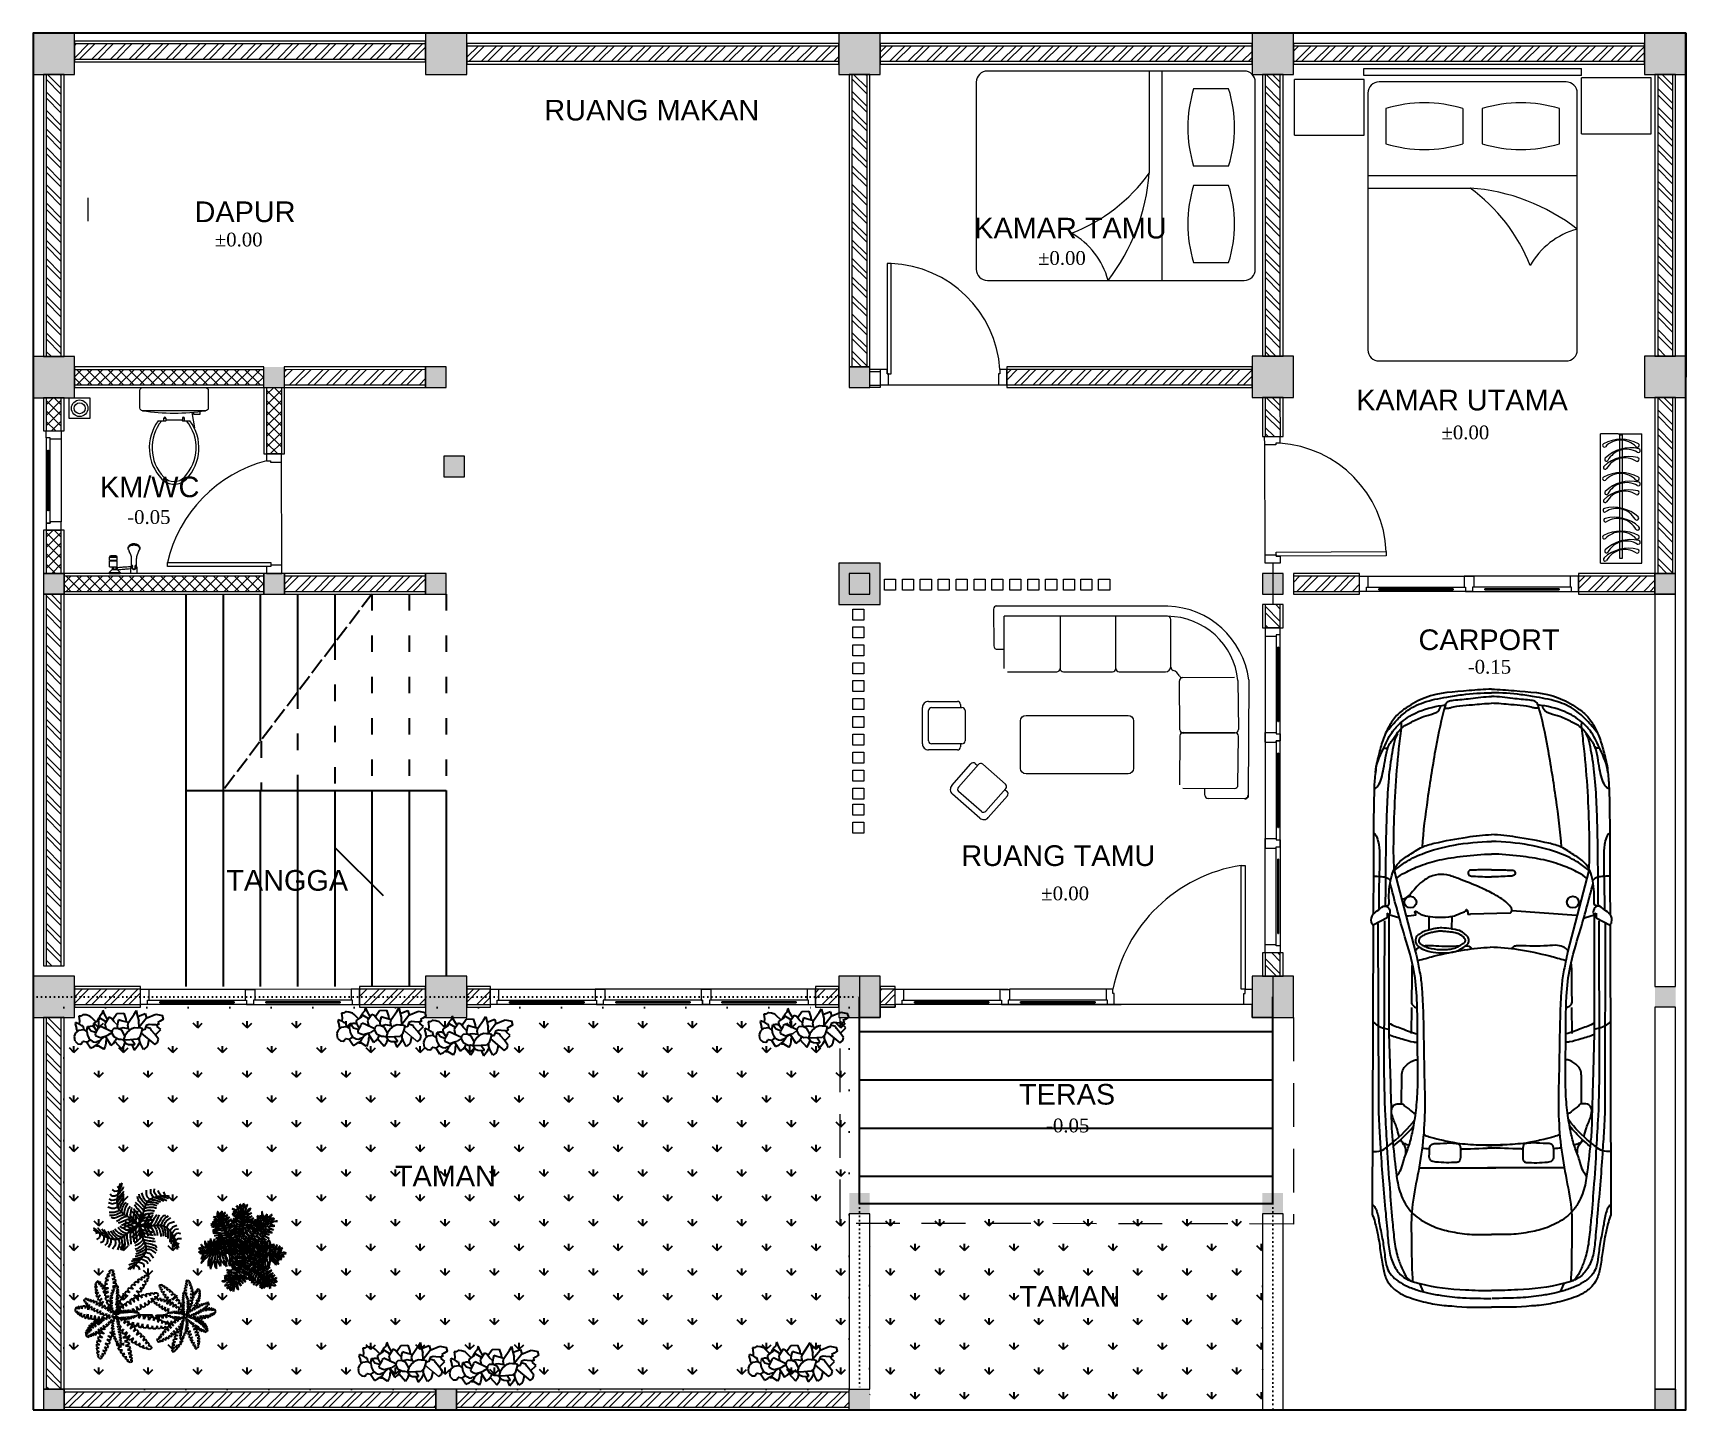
# Model space of a CAD drawing. Header units: millimetres. Extents: x -12161372 to 46643, y -9506984 to 15358.
# Drawn here: x 12309 to 13509, y 14293 to 15293 of the extents above; entities that cross this region are included whole.
import ezdxf

# ---------------------------------------------------------------- set-up
doc = ezdxf.new("R2010")
doc.units = ezdxf.units.MM
for name, pattern in [('ACAD_ISO02W100', [15, 12, -3]), ('ACAD_ISO03W100', [30, 12, -18]), ('ACAD_ISO07W100', [3, 0, -3]), ('DASHED', [70, 50, -20]), ('HIDDEN2', [4.7625, 3.175, -1.5875])]:
    doc.linetypes.add(name, pattern=pattern)
for name, color, linetype, lineweight in [('arsiran', 202, 'Continuous', 0), ('atap', 220, 'Continuous', 0), ('dinding', 110, 'Continuous', 9), ('furniture', 7, 'Continuous', 5), ('interior', 7, 'Continuous', 13), ('jendela', 7, 'Continuous', 15), ('kolom', 150, 'Continuous', 13), ('pintu', 7, 'Continuous', 13), ('teks', 255, 'Continuous', 5), ('tumbuhan', 3, 'Continuous', 5)]:
    doc.layers.add(name, color=color, linetype=linetype, lineweight=lineweight)
for name, color, linetype in [('DIENHOA', 3, 'Continuous'), ('lantai', 9, 'Continuous'), ('RING BALOK', 7, 'Continuous')]:
    doc.layers.add(name, color=color, linetype=linetype)
doc.layers.add('GRID', color=7, linetype='Continuous', plot=False)
doc.layers.add('lahan', color=253, linetype='Continuous', plot=False)
doc.styles.get("Standard").update_dxf_attribs({"font": 'arial.ttf'})
doc.styles.add('teks3', font='times.ttf', dxfattribs={"height": 25})
pattern_1 = [(90, (0, 9002.67), (-17.960512, 17.960512), [4.7625, -31.158524]), (45, (0, 9002.67), (-17.96051, 17.96051), [4.7625, -20.6375]), (135, (0, 9002.67), (-17.96051, -17.96051), [4.7625, -20.6375])]
pattern_2 = [(45, (-2274.681, -4513.269), (-6.735192, 6.735192), []), (45, (-2270.191, -4513.269), (-6.735192, 6.735192), [])]
pattern_3 = [(45, (-2527.686, -4513.269), (-6.735192, 6.735192), []), (45, (-2523.196, -4513.269), (-6.735192, 6.735192), [])]

msp = doc.modelspace()

# ---------------------------------------------------------------- texts
at = {"layer": 'furniture', "ltscale": 10, "char_height": 15, "attachment_point": 1}
for s, width, insert in [('TANGGA', 108, (12449.445, 14685.047)), ('TERAS', 78.61423, (13024.936, 14529.685)), ('TAMAN', 73.89916, (12571.869, 14470.413)), ('TAMAN', 73.89916, (13025.334, 14382.946))]:
    msp.add_mtext_dynamic_manual_height_columns(s, width=width, gutter_width=100, heights=[0], dxfattribs=dict(at, insert=insert))
at = {"layer": 'teks', "ltscale": 10, "char_height": 15, "attachment_point": 1}
for s, width, insert in [('RUANG MAKAN', 161.62992, (12680.374, 15244.421)), ('DAPUR', 126.22509, (12426.398, 15170.626)), ('KAMAR TAMU', 147.06365, (12992.486, 15158.74)), ('KAMAR UTAMA', 169.5723, (13269.805, 15033.87)), ('KM/WC', 86.43444, (12357.771, 14970.825)), ('CARPORT', 109.7851, (13315.025, 14859.801)), ('RUANG TAMU', 150.15314, (12983.146, 14703.007))]:
    msp.add_mtext_dynamic_manual_height_columns(s, width=width, gutter_width=100, heights=[0], dxfattribs=dict(at, insert=insert))
at = {"layer": 'teks', "char_height": 10, "attachment_point": 5, "style": 'teks3'}
for s, insert in [('\\pxi-3,l4,t4;%%P0.00', (12453.472, 15142.843)), ('\\pxi-3,l4,t4;%%P0.00', (13051.137, 15129.465)), ('\\pxi-3,l4,t4;%%P0.00', (13344.03, 15002.769)), ('\\pxi-3,l4,t4;-0.05', (12388.238, 14941.314)), ('\\pxi-3,l4,t4;%%P0.00', (13053.503, 14667.953)), ('\\pxi-3,l4,t4;-0.05', (13055.319, 14499.43))]:
    msp.add_mtext_dynamic_manual_height_columns(s, width=79.47508, gutter_width=15, heights=[0], dxfattribs=dict(at, insert=insert))
at = {"layer": 'teks', "insert": (13361.501, 14832.585), "char_height": 10, "attachment_point": 5, "rotation": 359.998124, "style": 'teks3'}
msp.add_mtext_dynamic_manual_height_columns('\\pxi-3,l4,t4;-0.15', width=79.47508, gutter_width=15, heights=[0], dxfattribs=at)

# ---------------------------------------------------------------- blocks, each defined once
blk = doc.blocks.new('*U21')
at = {"layer": 'arsiran'}
h = blk.add_hatch(dxfattribs=at)
h.set_pattern_fill('ANSI32', color=256)
h.set_pattern_definition([(45, (-2340.073, -4513.269), (-6.735192, 6.735192), []), (45, (-2335.583, -4513.269), (-6.735192, 6.735192), [])])
h.paths.add_polyline_path([(0, 5.5), (0, -5.5), (204.6, -5.5), (204.6, 5.5)])
blk.add_lwpolyline([(0, -5.5), (204.6, -5.5), (204.6, 5.5), (0, 5.5)], close=True, dxfattribs=at)
at = {"layer": 'dinding'}
blk.add_lwpolyline([(0, -7.5), (204.6, -7.5), (204.6, 7.5), (0, 7.5)], close=True, dxfattribs=at)
blk = doc.blocks.new('*U318')
at = {"layer": 'arsiran'}
h = blk.add_hatch(dxfattribs=at)
h.set_pattern_fill('ANSI32', color=256)
h.set_pattern_definition([(45, (-2332.248, -4513.269), (-6.735192, 6.735192), []), (45, (-2327.758, -4513.269), (-6.735192, 6.735192), [])])
h.paths.add_polyline_path([(0, 5.5), (0, -5.5), (212.4, -5.5), (212.4, 5.5)])
blk.add_lwpolyline([(0, -5.5), (212.4, -5.5), (212.4, 5.5), (0, 5.5)], close=True, dxfattribs=at)
at = {"layer": 'dinding'}
blk.add_lwpolyline([(0, -7.5), (212.4, -7.5), (212.4, 7.5), (0, 7.5)], close=True, dxfattribs=at)
blk = doc.blocks.new('*U23')
at = {"layer": 'arsiran'}
h = blk.add_hatch(dxfattribs=at)
h.set_pattern_fill('ANSI32', color=256)
h.set_pattern_definition([(45, (-2339.681, -4513.269), (-6.735192, 6.735192), []), (45, (-2335.191, -4513.269), (-6.735192, 6.735192), [])])
h.paths.add_polyline_path([(0, 5.5), (0, -5.5), (205, -5.5), (205, 5.5)])
blk.add_lwpolyline([(0, -5.5), (205, -5.5), (205, 5.5), (0, 5.5)], close=True, dxfattribs=at)
at = {"layer": 'dinding'}
blk.add_lwpolyline([(0, -7.5), (205, -7.5), (205, 7.5), (0, 7.5)], close=True, dxfattribs=at)
blk = doc.blocks.new('*U10')
at = {"layer": 'arsiran'}
h = blk.add_hatch(dxfattribs=at)
h.set_pattern_fill('ANSI32', color=256)
h.set_pattern_definition(pattern_2)
h.paths.add_polyline_path([(0, 5.5), (0, -5.5), (270, -5.5), (270, 5.5)])
blk.add_lwpolyline([(0, -5.5), (270, -5.5), (270, 5.5), (0, 5.5)], close=True, dxfattribs=at)
at = {"layer": 'dinding'}
blk.add_lwpolyline([(0, -7.5), (270, -7.5), (270, 7.5), (0, 7.5)], close=True, dxfattribs=at)
blk = doc.blocks.new('*U24')
at = {"layer": 'arsiran'}
h = blk.add_hatch(dxfattribs=at)
h.set_pattern_fill('ANSI32', color=256)
h.set_pattern_definition([(45, (-2289.681, -4513.269), (-6.735192, 6.735192), []), (45, (-2285.191, -4513.269), (-6.735192, 6.735192), [])])
h.paths.add_polyline_path([(0, 5.5), (0, -5.5), (255, -5.5), (255, 5.5)])
blk.add_lwpolyline([(0, -5.5), (255, -5.5), (255, 5.5), (0, 5.5)], close=True, dxfattribs=at)
at = {"layer": 'dinding'}
blk.add_lwpolyline([(0, -7.5), (255, -7.5), (255, 7.5), (0, 7.5)], close=True, dxfattribs=at)
blk = doc.blocks.new('*U4')
at = {"layer": 'arsiran'}
h = blk.add_hatch(dxfattribs=at)
h.set_pattern_fill('ANSI32', color=256)
h.set_pattern_definition(pattern_2)
h.paths.add_polyline_path([(0, 5.5), (0, -5.5), (270, -5.5), (270, 5.5)])
blk.add_lwpolyline([(0, -5.5), (270, -5.5), (270, 5.5), (0, 5.5)], close=True, dxfattribs=at)
at = {"layer": 'dinding'}
blk.add_lwpolyline([(0, -7.5), (270, -7.5), (270, 7.5), (0, 7.5)], close=True, dxfattribs=at)
blk = doc.blocks.new('*U36')
at = {"layer": 'arsiran'}
h = blk.add_hatch(dxfattribs=at)
h.set_pattern_fill('ANSI32', color=256)
h.set_pattern_definition([(45, (-2496.686, -4513.269), (-6.735192, 6.735192), []), (45, (-2492.196, -4513.269), (-6.735192, 6.735192), [])])
h.paths.add_polyline_path([(0, 5.5), (0, -5.5), (48, -5.5), (48, 5.5)])
blk.add_lwpolyline([(0, -5.5), (48, -5.5), (48, 5.5), (0, 5.5)], close=True, dxfattribs=at)
at = {"layer": 'dinding'}
blk.add_lwpolyline([(0, -7.5), (48, -7.5), (48, 7.5), (0, 7.5)], close=True, dxfattribs=at)
blk = doc.blocks.new('*U38')
at = {"layer": 'arsiran'}
h = blk.add_hatch(dxfattribs=at)
h.set_pattern_fill('ANSI32', color=256)
h.set_pattern_definition([(45, (-2366.681, -4513.269), (-6.735192, 6.735192), []), (45, (-2362.191, -4513.269), (-6.735192, 6.735192), [])])
h.paths.add_polyline_path([(0, 5.5), (0, -5.5), (178, -5.5), (178, 5.5)])
blk.add_lwpolyline([(0, -5.5), (178, -5.5), (178, 5.5), (0, 5.5)], close=True, dxfattribs=at)
at = {"layer": 'dinding'}
blk.add_lwpolyline([(0, -7.5), (178, -7.5), (178, 7.5), (0, 7.5)], close=True, dxfattribs=at)
blk = doc.blocks.new('*U39')
at = {"layer": 'arsiran'}
h = blk.add_hatch(dxfattribs=at)
h.set_pattern_fill('ANSI32', color=256, angle=0.2241)
h.set_pattern_definition([(45.22412, (-2498.637, -4523.077), (-6.761486, 6.708795), []), (45.22412, (-2494.147, -4523.059), (-6.761486, 6.708795), [])])
h.paths.add_polyline_path([(0, 5.5), (0, -5.5), (28.4, -5.4), (28.3, 5.6)])
blk.add_lwpolyline([(0, -5.5), (28.4, -5.4), (28.3, 5.6), (0, 5.5)], close=True, dxfattribs=at)
at = {"layer": 'dinding'}
blk.add_lwpolyline([(0, -7.5), (28.4, -7.4), (28.3, 7.6), (0, 7.5)], close=True, dxfattribs=at)
blk = doc.blocks.new('*U320')
at = {"layer": 'arsiran'}
h = blk.add_hatch(dxfattribs=at)
h.set_pattern_fill('ANSI32', color=256, angle=0.0095)
h.set_pattern_definition([(45.00952, (-2416.065, -4513.67), (-6.736311, 6.734073), []), (45.00952, (-2411.575, -4513.669), (-6.736311, 6.734073), [])])
h.paths.add_polyline_path([(0, 5.5), (0, -5.5), (127.9, -5.5), (127.9, 5.5)])
blk.add_lwpolyline([(0, -5.5), (127.9, -5.5), (127.9, 5.5), (0, 5.5)], close=True, dxfattribs=at)
at = {"layer": 'dinding'}
blk.add_lwpolyline([(0, -7.5), (127.9, -7.5), (127.9, 7.5), (0, 7.5)], close=True, dxfattribs=at)
blk = doc.blocks.new('*U42')
at = {"layer": 'arsiran'}
h = blk.add_hatch(dxfattribs=at)
h.set_pattern_fill('ANSI32', color=256)
h.set_pattern_definition(pattern_3)
h.paths.add_polyline_path([(0, 5.5), (0, -5.5), (17, -5.5), (17, 5.5)])
blk.add_lwpolyline([(0, -5.5), (17, -5.5), (17, 5.5), (0, 5.5)], close=True, dxfattribs=at)
at = {"layer": 'dinding'}
blk.add_lwpolyline([(0, -7.5), (17, -7.5), (17, 7.5), (0, 7.5)], close=True, dxfattribs=at)
blk = doc.blocks.new('*U33')
at = {"layer": 'arsiran'}
h = blk.add_hatch(dxfattribs=at)
h.set_pattern_fill('ANSI32', color=256, angle=0.042)
h.set_pattern_definition([(45.04204, (-2530.368, -4515.126), (-6.740132, 6.730249), []), (45.04204, (-2525.878, -4515.123), (-6.740132, 6.730249), [])])
h.paths.add_polyline_path([(0, 5.5), (0, -5.5), (11, -5.5), (11, 5.5)])
blk.add_lwpolyline([(0, -5.5), (11, -5.5), (11, 5.5), (0, 5.5)], close=True, dxfattribs=at)
at = {"layer": 'dinding'}
blk.add_lwpolyline([(0, -7.5), (11, -7.5), (11, 7.5), (0, 7.5)], close=True, dxfattribs=at)
blk = doc.blocks.new('*U68')
at = {"layer": 'arsiran'}
h = blk.add_hatch(dxfattribs=at)
h.set_pattern_fill('ANSI32', color=256)
h.set_pattern_definition([(45, (-2442.189, -4513.269), (-6.735192, 6.735192), []), (45, (-2437.699, -4513.269), (-6.735192, 6.735192), [])])
h.paths.add_polyline_path([(0, 5.5), (0, -5.5), (102.5, -5.5), (102.5, 5.5)])
blk.add_lwpolyline([(0, -5.5), (102.5, -5.5), (102.5, 5.5), (0, 5.5)], close=True, dxfattribs=at)
at = {"layer": 'dinding'}
blk.add_lwpolyline([(0, -7.5), (102.5, -7.5), (102.5, 7.5), (0, 7.5)], close=True, dxfattribs=at)
blk = doc.blocks.new('*U67')
at = {"layer": 'arsiran'}
h = blk.add_hatch(dxfattribs=at)
h.set_pattern_fill('ANSI32', color=256, angle=0.0417)
h.set_pattern_definition([(45.04173, (-2438.656, -4515.046), (-6.740095, 6.730285), []), (45.04173, (-2434.166, -4515.042), (-6.740095, 6.730285), [])])
h.paths.add_polyline_path([(0, 5.5), (0, -5.5), (102.7, -5.4), (102.7, 5.6)])
blk.add_lwpolyline([(0, -5.5), (102.7, -5.4), (102.7, 5.6), (0, 5.5)], close=True, dxfattribs=at)
at = {"layer": 'dinding'}
blk.add_lwpolyline([(0, -7.5), (102.7, -7.4), (102.7, 7.6), (0, 7.5)], close=True, dxfattribs=at)
blk = doc.blocks.new('*U41')
at = {"layer": 'arsiran'}
h = blk.add_hatch(dxfattribs=at)
h.set_pattern_fill('ANSI32', color=256, angle=0.0741)
h.set_pattern_definition([(45.07412, (-2521.851, -4516.535), (-6.743899, 6.726474), []), (45.07412, (-2517.361, -4516.529), (-6.743899, 6.726474), [])])
h.paths.add_polyline_path([(0, 5.5), (0, -5.5), (17, -5.5), (17, 5.5)])
blk.add_lwpolyline([(0, -5.5), (17, -5.5), (17, 5.5), (0, 5.5)], close=True, dxfattribs=at)
at = {"layer": 'dinding'}
blk.add_lwpolyline([(0, -7.5), (17, -7.5), (17, 7.5), (0, 7.5)], close=True, dxfattribs=at)
blk = doc.blocks.new('*U37')
at = {"layer": 'arsiran'}
h = blk.add_hatch(dxfattribs=at)
h.set_pattern_fill('ANSI32', color=256)
h.set_pattern_definition(pattern_3)
h.paths.add_polyline_path([(0, 5.5), (0, -5.5), (17, -5.5), (17, 5.5)])
blk.add_lwpolyline([(0, -5.5), (17, -5.5), (17, 5.5), (0, 5.5)], close=True, dxfattribs=at)
at = {"layer": 'dinding'}
blk.add_lwpolyline([(0, -7.5), (17, -7.5), (17, 7.5), (0, 7.5)], close=True, dxfattribs=at)
blk = doc.blocks.new('*U319')
at = {"layer": 'arsiran'}
h = blk.add_hatch(dxfattribs=at)
h.set_pattern_fill('ANSI32', color=256, angle=-0.0042)
h.set_pattern_definition([(44.99584, (-2489.493, -4513.088), (-6.734703, 6.73568), []), (44.99584, (-2485.003, -4513.088), (-6.734703, 6.73568), [])])
h.paths.add_polyline_path([(0, 5.5), (0, -5.5), (55.5, -5.5), (55.5, 5.5)])
blk.add_lwpolyline([(0, -5.5), (55.5, -5.5), (55.5, 5.5), (0, 5.5)], close=True, dxfattribs=at)
at = {"layer": 'dinding'}
blk.add_lwpolyline([(0, -7.5), (55.5, -7.5), (55.5, 7.5), (0, 7.5)], close=True, dxfattribs=at)
blk = doc.blocks.new('*U40')
at = {"layer": 'arsiran'}
h = blk.add_hatch(dxfattribs=at)
h.set_pattern_fill('ANSI32', color=256)
h.set_pattern_definition([(45, (-2496.681, -4513.269), (-6.735192, 6.735192), []), (45, (-2492.191, -4513.269), (-6.735192, 6.735192), [])])
h.paths.add_polyline_path([(0, 5.5), (0, -5.5), (48, -5.5), (48, 5.5)])
blk.add_lwpolyline([(0, -5.5), (48, -5.5), (48, 5.5), (0, 5.5)], close=True, dxfattribs=at)
at = {"layer": 'dinding'}
blk.add_lwpolyline([(0, -7.5), (48, -7.5), (48, 7.5), (0, 7.5)], close=True, dxfattribs=at)
blk = doc.blocks.new('*U48')
at = {"layer": 'arsiran'}
h = blk.add_hatch(dxfattribs=at)
h.set_pattern_fill('ANSI32', color=256)
h.set_pattern_definition([(45, (-2259.737, -4513.269), (-6.735192, 6.735192), []), (45, (-2255.247, -4513.269), (-6.735192, 6.735192), [])])
h.paths.add_polyline_path([(0, 5.5), (0, -5.5), (284.9, -5.5), (284.9, 5.5)])
blk.add_lwpolyline([(0, -5.5), (284.9, -5.5), (284.9, 5.5), (0, 5.5)], close=True, dxfattribs=at)
at = {"layer": 'dinding'}
blk.add_lwpolyline([(0, -7.5), (284.9, -7.5), (284.9, 7.5), (0, 7.5)], close=True, dxfattribs=at)
blk = doc.blocks.new('A$C242571DA')
for p, q in [((1660, 1632), (1714, 1733)), ((1700, 1699), (2985, 1696)), ((1714, 1733), (3817, 1740)), ((1317, 1580), (1910, 1425)), ((1638, 1619), (1625, 1632)), ((1625, 1632), (1660, 1632)), ((1638, 1619), (2503, 1619)), ((1660, 1548), (1638, 1619)), ((1682, 1652), (2695, 1655)), ((2503, 1619), (2862, 1608)), ((1644, 1489), (1610, 1020)), ((2312, 1454), (2501, 1457)), ((3007, 1527), (2808, 1525)), ((3475, 1401), (3475, 843)), ((4315, 1398), (4377, 1370)), ((1626, 1007), (1633, 720)), ((3475, 346), (3475, 904)), ((1740, 585), (1649, 587)), ((1746, 421), (1649, 421)), ((4315, 349), (4377, 376)), ((1317, 167), (1910, 322)), ((2312, 292), (2501, 290)), ((1638, 128), (1625, 115)), ((1660, 199), (1638, 128)), ((1638, 128), (2503, 128)), ((2503, 128), (2862, 139)), ((3007, 220), (2808, 222)), ((1625, 115), (1660, 115)), ((1660, 115), (1714, 14)), ((1682, 95), (2695, 91)), ((1700, 47), (2985, 51)), ((1714, 14), (3817, 7))]:
    blk.add_line(p, q)
for centre in [(1546, 1463), (1546, 284)]:
    blk.add_ellipse(centre, major_axis=(0, 42.9), ratio=0.983266, start_param=4.712389, end_param=10.995574)
for points, knots in [([(0, 873), (0, 928), (16, 1089), (26, 1310), (121, 1476), (189, 1569), (273, 1623), (370, 1666), (483, 1695), (561, 1715), (605, 1716)], [0, 0, 0, 0, 0.16039, 0.479033, 0.632967, 0.722015, 0.817474, 0.927562, 1.03733, 1.167094, 1.167094, 1.167094, 1.167094]), ([(605, 1716), (546, 1714), (449, 1665), (321, 1611), (225, 1521), (147, 1391), (122, 1275), (114, 1209)], [0, 0, 0, 0, 0.1772572, 0.3124951, 0.4151678, 0.5597243, 0.7575412, 0.7575412, 0.7575412, 0.7575412]), ([(723, 1727), (721, 1715), (694, 1690), (643, 1672), (574, 1655), (508, 1647), (455, 1635), (429, 1627), (417, 1624)], [0, 0, 0, 0, 0.034703, 0.0959761, 0.1659336, 0.2471559, 0.2929944, 0.3295918, 0.3295918, 0.3295918, 0.3295918]), ([(605, 1716), (642, 1723), (789, 1729), (1039, 1732), (1344, 1730), (1542, 1733), (1634, 1734)], [0, 0, 0, 0, 0.114897, 0.437061, 0.754269, 1.029686, 1.029686, 1.029686, 1.029686]), ([(1044, 1729), (1049, 1718), (1081, 1704), (1139, 1688), (1238, 1686), (1395, 1691), (1522, 1692), (1601, 1693)], [0, 0, 0, 0, 0.0364992, 0.0923739, 0.1867837, 0.3273982, 0.5667068, 0.5667068, 0.5667068, 0.5667068]), ([(1357, 1732), (1357, 1713), (1360, 1679), (1364, 1630), (1383, 1614), (1391, 1607)], [0, 0, 0, 0, 1.462159, 2.651105, 3.386321, 3.386321, 3.386321, 3.386321]), ([(1714, 1733), (1708, 1738), (1683, 1753), (1629, 1741), (1606, 1691), (1562, 1652), (1594, 1610), (1628, 1608), (1638, 1619)], [0, 0, 0, 0, 0.024864, 0.0846267, 0.1362471, 0.1900683, 0.2245199, 0.2681841, 0.2681841, 0.2681841, 0.2681841]), ([(2415, 1735), (2425, 1723), (2447, 1699), (2461, 1658), (2468, 1629), (2468, 1616)], [1.808086, 1.808086, 1.808086, 1.808086, 2.918874, 4.131288, 5.10151, 5.10151, 5.10151, 5.10151]), ([(2985, 1696), (3051, 1696), (3172, 1691), (3367, 1678), (3575, 1664), (3788, 1644), (3968, 1628), (4104, 1617), (4204, 1578), (4272, 1519), (4301, 1452), (4342, 1305), (4362, 1111), (4367, 937), (4367, 873)], [0, 0, 0, 0, 0.198873, 0.363323, 0.587433, 0.823543, 1.004622, 1.129816, 1.230113, 1.320655, 1.388577, 1.443334, 1.771447, 1.958652, 1.958652, 1.958652, 1.958652]), ([(3357, 1739), (3355, 1719), (3361, 1678), (3324, 1632), (3255, 1544), (3187, 1476), (3125, 1432)], [0, 0, 0, 0, 0.0597371, 0.1139981, 0.1672498, 0.3938869, 0.3938869, 0.3938869, 0.3938869]), ([(3745, 1737), (3749, 1730), (3764, 1717), (3811, 1699), (3895, 1687), (4003, 1663), (4108, 1649), (4196, 1638), (4259, 1603), (4302, 1550), (4340, 1484), (4365, 1408), (4390, 1324), (4398, 1267), (4402, 1235)], [0, 0, 0, 0, 0.0219205, 0.0572122, 0.1522539, 0.2718866, 0.3894011, 0.4710097, 0.5346344, 0.5986698, 0.6733118, 0.758696, 0.8351341, 0.9293726, 0.9293726, 0.9293726, 0.9293726]), ([(3817, 1740), (3833, 1730), (3883, 1718), (3973, 1695), (4085, 1680), (4194, 1663), (4281, 1644), (4344, 1598), (4390, 1540), (4427, 1449), (4458, 1337), (4476, 1233), (4478, 1175), (4479, 1162)], [0, 0, 0, 0, 0.056668, 0.14946, 0.28161, 0.392935, 0.481686, 0.542967, 0.622845, 0.69797, 0.833643, 0.965665, 1.00577, 1.00577, 1.00577, 1.00577]), ([(311, 1637), (282, 1614), (230, 1570), (149, 1486), (85, 1361), (60, 1219), (33, 1054), (25, 945), (25, 873)], [0, 0, 0, 0, 0.1095129, 0.2035347, 0.3452507, 0.5161382, 0.6275464, 0.8383798, 0.8383798, 0.8383798, 0.8383798]), ([(427, 1657), (429, 1647), (427, 1625), (400, 1617), (368, 1594), (328, 1565), (272, 1524), (237, 1452), (196, 1377), (184, 1315), (170, 1280), (157, 1254), (133, 1244), (119, 1243)], [0, 0, 0, 0, 0.0304541, 0.0502818, 0.0786089, 0.1479133, 0.1986294, 0.2831705, 0.3780326, 0.4523267, 0.4667809, 0.4902599, 0.5347198, 0.5347198, 0.5347198, 0.5347198]), ([(1317, 1580), (1228, 1586), (1036, 1585), (741, 1573), (486, 1553), (333, 1534), (283, 1528)], [0, 0, 0, 0, 0.269375, 0.574535, 0.885339, 1.036319, 1.036319, 1.036319, 1.036319]), ([(324, 1558), (345, 1572), (400, 1585), (516, 1607), (680, 1626), (885, 1636), (1117, 1642), (1346, 1644), (1505, 1645), (1574, 1646)], [0, 0, 0, 0, 0.076148, 0.165903, 0.355672, 0.569871, 0.782325, 1.050047, 1.257936, 1.257936, 1.257936, 1.257936]), ([(1555, 1618), (1528, 1618), (1473, 1620), (1393, 1609), (1318, 1591), (1249, 1545), (1201, 1467), (1143, 1386), (1105, 1240), (1076, 1072), (1056, 932), (1056, 873)], [0, 0, 0, 0, 0.082256, 0.165174, 0.241383, 0.30939, 0.405348, 0.511507, 0.603349, 0.843635, 1.017671, 1.017671, 1.017671, 1.017671]), ([(1317, 1580), (1297, 1556), (1248, 1494), (1178, 1350), (1124, 1137), (1106, 965), (1106, 873)], [0, 0, 0, 0, 0.0947759, 0.2311242, 0.4700259, 0.7400315, 0.7400315, 0.7400315, 0.7400315]), ([(1373, 1563), (1357, 1545), (1322, 1490), (1277, 1386), (1233, 1244), (1211, 1069), (1197, 942), (1197, 873)], [0, 0, 0, 0, 0.0708922, 0.1925846, 0.3348457, 0.5072814, 0.7109928, 0.7109928, 0.7109928, 0.7109928]), ([(3536, 1563), (3520, 1551), (3484, 1526), (3408, 1511), (3323, 1473), (3208, 1445), (3073, 1422), (2867, 1405), (2626, 1413), (2397, 1411), (2201, 1417), (2001, 1438), (1732, 1526), (1528, 1579), (1408, 1611)], [0, 0, 0, 0, 0.05975, 0.126928, 0.230034, 0.336675, 0.482225, 0.641324, 0.954906, 1.203173, 1.330375, 1.542773, 1.802261, 2.175545, 2.175545, 2.175545, 2.175545]), ([(1574, 1646), (1573, 1638), (1574, 1622), (1560, 1619), (1555, 1618)], [0, 0, 0, 0, 0.02274132, 0.03717479, 0.03717479, 0.03717479, 0.03717479]), ([(2424, 1619), (2442, 1590), (2464, 1519), (2495, 1451), (2502, 1411)], [0, 0, 0, 0, 0.1000351, 0.2184418, 0.2184418, 0.2184418, 0.2184418]), ([(2508, 1618), (2521, 1588), (2537, 1527), (2560, 1458), (2563, 1421), (2564, 1411)], [0, 0, 0, 0, 2.528586, 4.711885, 5.408215, 5.408215, 5.408215, 5.408215]), ([(2695, 1655), (2830, 1655), (3041, 1651), (3351, 1631), (3527, 1623), (3627, 1612)], [0, 0, 0, 0, 0.4042759, 0.6333827, 0.9326252, 0.9326252, 0.9326252, 0.9326252]), ([(2862, 1608), (2921, 1607), (3047, 1601), (3191, 1602), (3357, 1584), (3498, 1571), (3623, 1549), (3664, 1533)], [0, 0, 0, 0, 0.1783018, 0.3787173, 0.431954, 0.6762374, 0.8077184, 0.8077184, 0.8077184, 0.8077184]), ([(3248, 1545), (3227, 1550), (3176, 1562), (3114, 1593), (3053, 1605), (3010, 1579), (3010, 1545), (3010, 1516), (3034, 1500), (3053, 1465), (3079, 1444), (3084, 1424)], [0, 0, 0, 0, 0.0655106, 0.1550445, 0.2094604, 0.2438604, 0.287164, 0.3001388, 0.3275984, 0.3616951, 0.4200969, 0.4200969, 0.4200969, 0.4200969]), ([(3319, 1587), (3303, 1568), (3257, 1517), (3207, 1467), (3171, 1440)], [0, 0, 0, 0, 1.868162, 5.271297, 5.271297, 5.271297, 5.271297]), ([(3627, 1612), (3702, 1609), (3826, 1597), (3991, 1583), (4112, 1562), (4212, 1523), (4290, 1488), (4301, 1448)], [0, 0, 0, 0, 0.2277977, 0.3719478, 0.4996814, 0.5863441, 0.709615, 0.709615, 0.709615, 0.709615]), ([(1910, 1425), (1933, 1419), (1996, 1408), (2094, 1386), (2212, 1377), (2419, 1367), (2705, 1366), (3033, 1354), (3316, 1371), (3559, 1416), (3789, 1462), (4029, 1453), (4196, 1455), (4293, 1448), (4301, 1448)], [0, 0, 0, 0, 0.073325, 0.188896, 0.303039, 0.425821, 0.811242, 1.159737, 1.41058, 1.660623, 1.899627, 2.11145, 2.377727, 2.401703, 2.401703, 2.401703, 2.401703]), ([(1997, 1450), (2040, 1455), (2127, 1452), (2220, 1454), (2287, 1457), (2306, 1434), (2313, 1420), (2316, 1414)], [0, 0, 0, 0, 3.267856, 6.568708, 7.399663, 8.099385, 8.621705, 8.621705, 8.621705, 8.621705]), ([(2808, 1525), (2792, 1525), (2752, 1520), (2711, 1473), (2690, 1431), (2691, 1410)], [0, 0, 0, 0, 0.0486628, 0.1144515, 0.1777721, 0.1777721, 0.1777721, 0.1777721]), ([(3275, 1533), (3288, 1528), (3300, 1505), (3308, 1482), (3312, 1473)], [0, 0, 0, 0, 0.983949, 1.771691, 1.771691, 1.771691, 1.771691]), ([(3372, 1495), (3354, 1497), (3316, 1495), (3292, 1526), (3275, 1533)], [0, 0, 0, 0, 0.0535488, 0.1060573, 0.1060573, 0.1060573, 0.1060573]), ([(3664, 1533), (3687, 1526), (3735, 1502), (3817, 1445), (3884, 1343), (3925, 1240), (3937, 1177), (3940, 1158)], [0, 0, 0, 0, 0.0720749, 0.1581284, 0.2958089, 0.4262456, 0.4842292, 0.4842292, 0.4842292, 0.4842292]), ([(114, 1209), (215, 1239), (443, 1285), (788, 1339), (1030, 1371), (1146, 1379)], [0, 0, 0, 0, 0.317374, 0.69576, 1.04714, 1.04714, 1.04714, 1.04714]), ([(1898, 1426), (1889, 1421), (1871, 1397), (1856, 1345), (1868, 1234), (1864, 1132), (1863, 1038), (1877, 1022), (1885, 1016)], [0, 0, 0, 0, 0.842998, 2.122875, 3.997599, 9.174838, 10.012722, 10.751336, 10.751336, 10.751336, 10.751336]), ([(1970, 1407), (1960, 1370), (1927, 1259), (1891, 1078), (1874, 933), (1874, 864)], [0, 0, 0, 0, 0.1139079, 0.3411539, 0.543502, 0.543502, 0.543502, 0.543502]), ([(3232, 1368), (3241, 1356), (3253, 1316), (3272, 1241), (3298, 1128), (3311, 975), (3311, 858), (3312, 794)], [0, 0, 0, 0, 0.0451009, 0.1211996, 0.2308505, 0.385263, 0.5739042, 0.5739042, 0.5739042, 0.5739042]), ([(3295, 1175), (3295, 1207), (3300, 1250), (3298, 1304), (3326, 1329), (3364, 1321), (3399, 1329), (3422, 1316), (3431, 1298), (3439, 1234), (3440, 1174), (3435, 1112), (3419, 1102), (3396, 1099), (3363, 1101), (3331, 1097), (3299, 1108), (3297, 1140), (3295, 1161), (3295, 1175)], [0, 0, 0, 0, 0.0969044, 0.1295913, 0.1506192, 0.1985921, 0.2360698, 0.2557908, 0.2719711, 0.2929882, 0.44406, 0.4519132, 0.4720918, 0.4918599, 0.5228758, 0.5707096, 0.5892096, 0.6145759, 0.654681, 0.654681, 0.654681, 0.654681]), ([(114, 1209), (103, 1207), (84, 1188), (76, 1122), (68, 1017), (53, 925), (53, 873)], [0, 0, 0, 0, 0.0314754, 0.0702057, 0.1915753, 0.3439346, 0.3439346, 0.3439346, 0.3439346]), ([(136, 1213), (139, 1212), (138, 1193), (133, 1168), (119, 1112), (116, 1059), (109, 975), (102, 920), (102, 873)], [0, 0, 0, 0, 0.0114788, 0.0403472, 0.0875838, 0.1755608, 0.1991501, 0.3369659, 0.3369659, 0.3369659, 0.3369659]), ([(4402, 1235), (4412, 1185), (4422, 1066), (4424, 946), (4424, 878)], [0, 0, 0, 0, 0.1502861, 0.3522699, 0.3522699, 0.3522699, 0.3522699]), ([(3339, 1099), (3339, 1095), (3336, 1011), (3333, 926), (3330, 846)], [11.235438, 11.235438, 11.235438, 11.235438, 11.552536, 17.586883, 17.586883, 17.586883, 17.586883]), ([(3940, 1158), (3950, 1111), (3964, 1016), (3960, 921), (3960, 873)], [0, 0, 0, 0, 0.140379, 0.2808468, 0.2808468, 0.2808468, 0.2808468]), ([(1311, 873), (1311, 902), (1309, 951), (1315, 1002), (1314, 1039), (1332, 1045), (1346, 1044), (1357, 1029), (1359, 970), (1362, 918), (1363, 873)], [0, 0, 0, 0, 0.0857277, 0.1381048, 0.1641986, 0.1769751, 0.1890325, 0.2028129, 0.2286049, 0.3592554, 0.3592554, 0.3592554, 0.3592554]), ([(1626, 1007), (1623, 1013), (1603, 1029), (1559, 995), (1523, 952), (1480, 878), (1431, 774), (1385, 658), (1344, 551), (1343, 462), (1380, 387), (1428, 330), (1480, 295), (1510, 257), (1525, 233), (1528, 222)], [0, 0, 0, 0, 0.527288, 1.647451, 3.487558, 5.099073, 7.968657, 12.238313, 14.475187, 16.613757, 18.744202, 20.639343, 22.223389, 23.452731, 24.286529, 24.286529, 24.286529, 24.286529]), ([(0, 873), (0, 819), (16, 658), (26, 437), (121, 270), (189, 178), (273, 124), (370, 80), (483, 52), (561, 32), (605, 31)], [0, 0, 0, 0, 0.16039, 0.479033, 0.632967, 0.722015, 0.817474, 0.927562, 1.03733, 1.167094, 1.167094, 1.167094, 1.167094]), ([(311, 109), (282, 133), (230, 177), (149, 261), (85, 385), (60, 528), (33, 692), (25, 802), (25, 873)], [0, 0, 0, 0, 0.1095129, 0.2035347, 0.3452507, 0.5161382, 0.6275464, 0.8383798, 0.8383798, 0.8383798, 0.8383798]), ([(114, 538), (103, 540), (84, 559), (76, 625), (68, 729), (53, 822), (53, 873)], [0, 0, 0, 0, 0.0314754, 0.0702057, 0.1915753, 0.3439346, 0.3439346, 0.3439346, 0.3439346]), ([(136, 534), (139, 535), (138, 553), (133, 578), (119, 635), (116, 688), (109, 772), (102, 827), (102, 873)], [0, 0, 0, 0, 0.0114788, 0.0403472, 0.0875838, 0.1755608, 0.1991501, 0.3369659, 0.3369659, 0.3369659, 0.3369659]), ([(1555, 129), (1528, 129), (1473, 126), (1393, 138), (1318, 156), (1249, 201), (1201, 280), (1143, 361), (1105, 506), (1076, 674), (1056, 814), (1056, 873)], [0, 0, 0, 0, 0.082256, 0.165174, 0.241383, 0.30939, 0.405348, 0.511507, 0.603349, 0.843635, 1.017671, 1.017671, 1.017671, 1.017671]), ([(1317, 167), (1297, 191), (1248, 252), (1178, 396), (1124, 609), (1106, 782), (1106, 873)], [0, 0, 0, 0, 0.0947759, 0.2311242, 0.4700259, 0.7400315, 0.7400315, 0.7400315, 0.7400315]), ([(1373, 184), (1357, 202), (1322, 257), (1277, 361), (1233, 503), (1211, 677), (1197, 804), (1197, 873)], [0, 0, 0, 0, 0.0708922, 0.1925846, 0.3348457, 0.5072814, 0.7109928, 0.7109928, 0.7109928, 0.7109928]), ([(1311, 873), (1311, 844), (1309, 796), (1315, 745), (1314, 707), (1332, 702), (1346, 703), (1357, 718), (1359, 777), (1362, 829), (1363, 873)], [0, 0, 0, 0, 0.0857277, 0.1381048, 0.1641986, 0.1769751, 0.1890325, 0.2028129, 0.2286049, 0.3592554, 0.3592554, 0.3592554, 0.3592554]), ([(1970, 339), (1960, 377), (1927, 488), (1893, 663), (1874, 802), (1874, 864)], [0, 0, 0, 0, 0.1139079, 0.3411539, 0.5260188, 0.5260188, 0.5260188, 0.5260188]), ([(2985, 51), (3051, 51), (3172, 56), (3367, 69), (3575, 82), (3788, 103), (3968, 119), (4104, 130), (4204, 169), (4272, 227), (4301, 295), (4342, 441), (4362, 636), (4367, 810), (4367, 873)], [0, 0, 0, 0, 0.198873, 0.363323, 0.587433, 0.823543, 1.004622, 1.129816, 1.230113, 1.320655, 1.388577, 1.443334, 1.771447, 1.958652, 1.958652, 1.958652, 1.958652]), ([(3232, 379), (3241, 391), (3253, 431), (3272, 506), (3298, 619), (3311, 772), (3311, 888), (3312, 952)], [0, 0, 0, 0, 0.0451009, 0.1211996, 0.2308505, 0.385263, 0.5739042, 0.5739042, 0.5739042, 0.5739042]), ([(3339, 648), (3339, 652), (3336, 736), (3333, 820), (3330, 901)], [11.235438, 11.235438, 11.235438, 11.235438, 11.552536, 17.586883, 17.586883, 17.586883, 17.586883]), ([(3940, 589), (3950, 636), (3964, 730), (3960, 826), (3960, 873)], [0, 0, 0, 0, 0.140379, 0.2808468, 0.2808468, 0.2808468, 0.2808468]), ([(4402, 512), (4412, 561), (4422, 681), (4424, 800), (4424, 869)], [0, 0, 0, 0, 0.1502861, 0.3522699, 0.3522699, 0.3522699, 0.3522699]), ([(1863, 686), (1864, 694), (1865, 711), (1877, 724), (1885, 731)], [9.436432, 9.436432, 9.436432, 9.436432, 10.012722, 10.751336, 10.751336, 10.751336, 10.751336]), ([(1639, 326), (1635, 324), (1629, 318), (1613, 315), (1612, 324), (1613, 330), (1619, 338), (1629, 346), (1638, 366), (1649, 405), (1656, 473), (1656, 543), (1645, 611), (1623, 651), (1615, 684), (1598, 691), (1604, 697), (1610, 700), (1619, 699), (1626, 701), (1638, 699), (1633, 713), (1633, 720)], [0, 0, 0, 0, 0.0138597, 0.0278304, 0.0329137, 0.0379971, 0.0465756, 0.0592704, 0.0762214, 0.1105991, 0.1789801, 0.2766959, 0.3173629, 0.3800771, 0.4110544, 0.4160421, 0.4210284, 0.4277212, 0.4387433, 0.4448131, 0.4508005, 0.4694463, 0.4694463, 0.4694463, 0.4694463]), ([(1740, 585), (1738, 572), (1750, 644), (1766, 664), (1792, 700), (1821, 710), (1853, 704), (1874, 668), (1905, 623), (1916, 557), (1915, 484), (1906, 418), (1885, 363), (1859, 329), (1831, 318), (1811, 323), (1792, 329), (1778, 350), (1753, 386), (1738, 466), (1729, 497), (1742, 598), (1740, 585)], [0, 0, 0, 0, 0.03969, 0.089634, 0.13125, 0.1542862, 0.1797268, 0.2207266, 0.2680991, 0.3447665, 0.4095645, 0.4843001, 0.541515, 0.5817687, 0.6060665, 0.6262474, 0.6436722, 0.6634686, 0.6988791, 0.7758465, 0.8696394, 0.907731, 0.907731, 0.907731, 0.907731]), ([(1765, 587), (1766, 591), (1766, 595), (1769, 606), (1770, 611), (1773, 627), (1776, 633), (1780, 642), (1782, 645), (1786, 651), (1787, 653), (1793, 660), (1797, 666), (1804, 674), (1807, 676), (1811, 679), (1813, 680), (1817, 682), (1819, 683), (1824, 683), (1828, 683), (1832, 682), (1834, 682), (1836, 680), (1838, 679), (1842, 674), (1845, 670), (1850, 662), (1853, 657), (1859, 647), (1862, 643), (1868, 633), (1871, 627), (1877, 616), (1879, 610), (1883, 597), (1884, 591), (1888, 571), (1890, 556), (1891, 527), (1891, 513), (1889, 470), (1885, 441), (1874, 404), (1871, 394), (1863, 379), (1861, 373), (1854, 364), (1851, 359), (1845, 353), (1842, 350), (1836, 346), (1833, 345), (1829, 345), (1828, 345), (1825, 345), (1823, 345), (1818, 346), (1815, 347), (1811, 349), (1809, 349), (1808, 350), (1808, 350), (1807, 351), (1807, 352), (1805, 354), (1803, 356), (1800, 361), (1798, 364), (1795, 368), (1793, 370), (1789, 377), (1787, 381), (1782, 389), (1780, 394), (1777, 403), (1775, 408), (1771, 423), (1768, 434), (1765, 450), (1764, 456), (1761, 467), (1760, 471), (1758, 484), (1757, 493), (1758, 511), (1758, 516), (1759, 528), (1759, 534), (1761, 554), (1763, 571), (1764, 581), (1765, 583), (1765, 585), (1765, 585), (1765, 586), (1765, 587), (1765, 587)], [0.497033, 0.497033, 0.497033, 0.497033, 0.723444, 0.723444, 0.974636, 0.974636, 1.50964, 1.50964, 2.044645, 2.044645, 2.271061, 2.271061, 2.862376, 2.862376, 3.217654, 3.217654, 3.537253, 3.537253, 3.856852, 3.856852, 4.368613, 4.368613, 4.584627, 4.584627, 4.99269, 4.99269, 5.400753, 5.400753, 5.808816, 5.808816, 6.216879, 6.216879, 6.778716, 6.778716, 7.350371, 7.350371, 7.922025, 7.922025, 9.065335, 9.065335, 10.208644, 10.208644, 12.495263, 12.495263, 13.409896, 13.409896, 13.929088, 13.929088, 14.44828, 14.44828, 14.909885, 14.909885, 15.371489, 15.371489, 15.62524, 15.62524, 15.87899, 15.87899, 16.120875, 16.120875, 16.36276, 16.36276, 16.51635, 16.51635, 16.669941, 16.669941, 16.921521, 16.921521, 17.136676, 17.136676, 17.351831, 17.351831, 17.782142, 17.782142, 18.204974, 18.204974, 18.627807, 18.627807, 19.473473, 19.473473, 19.978923, 19.978923, 20.484372, 20.484372, 21.475119, 21.475119, 21.859144, 21.859144, 22.162884, 22.162884, 22.770362, 22.770362, 22.900493, 22.900493, 22.951221, 22.951221, 22.964298, 22.964298, 22.964298, 22.964298]), ([(1864, 379), (1863, 384), (1858, 414), (1867, 502), (1865, 581), (1864, 639)], [1.749253, 1.749253, 1.749253, 1.749253, 2.122875, 3.997599, 8.307432, 8.307432, 8.307432, 8.307432]), ([(3295, 572), (3295, 539), (3300, 497), (3298, 443), (3326, 418), (3364, 426), (3399, 417), (3422, 431), (3431, 449), (3439, 513), (3440, 572), (3435, 635), (3419, 645), (3396, 648), (3363, 646), (3331, 650), (3299, 639), (3297, 606), (3295, 586), (3295, 572)], [0, 0, 0, 0, 0.0969044, 0.1295913, 0.1506192, 0.1985921, 0.2360698, 0.2557908, 0.2719711, 0.2929882, 0.44406, 0.4519132, 0.4720918, 0.4918599, 0.5228758, 0.5707096, 0.5892096, 0.6145759, 0.654681, 0.654681, 0.654681, 0.654681]), ([(605, 31), (546, 32), (449, 82), (321, 136), (225, 226), (147, 356), (122, 472), (114, 538)], [0, 0, 0, 0, 0.1772572, 0.3124951, 0.4151678, 0.5597243, 0.7575412, 0.7575412, 0.7575412, 0.7575412]), ([(114, 538), (215, 508), (443, 462), (788, 408), (1030, 376), (1146, 368)], [0, 0, 0, 0, 0.317374, 0.69576, 1.04714, 1.04714, 1.04714, 1.04714]), ([(427, 90), (429, 100), (427, 122), (400, 130), (368, 153), (328, 182), (272, 223), (237, 295), (196, 370), (184, 432), (170, 467), (157, 493), (133, 502), (119, 504)], [0, 0, 0, 0, 0.0304541, 0.0502818, 0.0786089, 0.1479133, 0.1986294, 0.2831705, 0.3780326, 0.4523267, 0.4667809, 0.4902599, 0.5347198, 0.5347198, 0.5347198, 0.5347198]), ([(3664, 214), (3687, 221), (3735, 244), (3817, 302), (3884, 404), (3925, 507), (3937, 570), (3940, 589)], [0, 0, 0, 0, 0.0720749, 0.1581284, 0.2958089, 0.4262456, 0.4842292, 0.4842292, 0.4842292, 0.4842292]), ([(3745, 10), (3749, 17), (3764, 30), (3811, 48), (3895, 60), (4003, 84), (4108, 98), (4196, 108), (4259, 144), (4302, 197), (4340, 263), (4365, 339), (4390, 422), (4398, 480), (4402, 512)], [0, 0, 0, 0, 0.0219205, 0.0572122, 0.1522539, 0.2718866, 0.3894011, 0.4710097, 0.5346344, 0.5986698, 0.6733118, 0.758696, 0.8351341, 0.9293726, 0.9293726, 0.9293726, 0.9293726]), ([(3817, 7), (3833, 17), (3883, 29), (3973, 52), (4085, 66), (4194, 84), (4281, 102), (4344, 149), (4390, 206), (4427, 298), (4458, 410), (4476, 513), (4478, 572), (4479, 585)], [0, 0, 0, 0, 0.056668, 0.14946, 0.28161, 0.392935, 0.481686, 0.542967, 0.622845, 0.69797, 0.833643, 0.965665, 1.00577, 1.00577, 1.00577, 1.00577]), ([(1910, 322), (1933, 328), (1996, 339), (2094, 361), (2212, 370), (2419, 380), (2705, 380), (3033, 393), (3316, 376), (3559, 331), (3789, 285), (4029, 294), (4196, 292), (4293, 299), (4301, 299)], [0, 0, 0, 0, 0.073325, 0.188896, 0.303039, 0.425821, 0.811242, 1.159737, 1.41058, 1.660623, 1.899627, 2.11145, 2.377727, 2.401703, 2.401703, 2.401703, 2.401703]), ([(3536, 184), (3520, 196), (3484, 221), (3408, 236), (3323, 274), (3208, 302), (3073, 325), (2867, 342), (2626, 334), (2397, 336), (2201, 330), (2001, 309), (1732, 221), (1528, 168), (1408, 136)], [0, 0, 0, 0, 0.05975, 0.126928, 0.230034, 0.336675, 0.482225, 0.641324, 0.954906, 1.203173, 1.330375, 1.542773, 1.802261, 2.175545, 2.175545, 2.175545, 2.175545]), ([(1898, 321), (1889, 326), (1881, 337), (1875, 348), (1874, 350)], [0, 0, 0, 0, 0.8429982, 0.9626806, 0.9626806, 0.9626806, 0.9626806]), ([(1997, 296), (2040, 292), (2127, 295), (2220, 292), (2287, 290), (2306, 312), (2313, 327), (2316, 333)], [0, 0, 0, 0, 3.267856, 6.568708, 7.399663, 8.099385, 8.621705, 8.621705, 8.621705, 8.621705]), ([(2424, 128), (2442, 157), (2464, 228), (2495, 296), (2502, 335)], [0, 0, 0, 0, 0.1000351, 0.2184418, 0.2184418, 0.2184418, 0.2184418]), ([(2508, 128), (2521, 159), (2537, 220), (2560, 288), (2563, 326), (2564, 335)], [0, 0, 0, 0, 2.528586, 4.711885, 5.408215, 5.408215, 5.408215, 5.408215]), ([(2808, 222), (2792, 222), (2752, 227), (2711, 274), (2690, 316), (2691, 337)], [0, 0, 0, 0, 0.0486628, 0.1144515, 0.1777721, 0.1777721, 0.1777721, 0.1777721]), ([(3248, 202), (3227, 196), (3176, 185), (3114, 154), (3053, 141), (3010, 168), (3010, 201), (3010, 231), (3034, 247), (3053, 282), (3079, 303), (3084, 322)], [0, 0, 0, 0, 0.0655106, 0.1550445, 0.2094604, 0.2438604, 0.287164, 0.3001388, 0.3275984, 0.3616951, 0.4200969, 0.4200969, 0.4200969, 0.4200969]), ([(3357, 7), (3355, 28), (3361, 69), (3324, 115), (3255, 203), (3187, 271), (3125, 315)], [0, 0, 0, 0, 0.0597371, 0.1139981, 0.1672498, 0.3938869, 0.3938869, 0.3938869, 0.3938869]), ([(3319, 160), (3303, 179), (3257, 230), (3207, 280), (3171, 307)], [0, 0, 0, 0, 1.868162, 5.271297, 5.271297, 5.271297, 5.271297]), ([(3275, 214), (3288, 218), (3300, 242), (3308, 264), (3312, 274)], [0, 0, 0, 0, 0.983949, 1.771691, 1.771691, 1.771691, 1.771691]), ([(3372, 251), (3354, 250), (3316, 252), (3292, 221), (3275, 214)], [0, 0, 0, 0, 0.0535488, 0.1060573, 0.1060573, 0.1060573, 0.1060573]), ([(3627, 135), (3702, 138), (3826, 150), (3991, 164), (4112, 184), (4212, 224), (4290, 259), (4301, 299)], [0, 0, 0, 0, 0.2277977, 0.3719478, 0.4996814, 0.5863441, 0.709615, 0.709615, 0.709615, 0.709615]), ([(1317, 167), (1228, 161), (1036, 162), (741, 174), (486, 193), (333, 212), (283, 218)], [0, 0, 0, 0, 0.269375, 0.574535, 0.885339, 1.036319, 1.036319, 1.036319, 1.036319]), ([(324, 189), (345, 175), (400, 162), (516, 140), (680, 121), (885, 111), (1117, 105), (1346, 103), (1505, 102), (1574, 101)], [0, 0, 0, 0, 0.076148, 0.165903, 0.355672, 0.569871, 0.782325, 1.050047, 1.257936, 1.257936, 1.257936, 1.257936]), ([(723, 20), (721, 32), (694, 57), (643, 75), (574, 91), (508, 100), (455, 112), (429, 119), (417, 123)], [0, 0, 0, 0, 0.034703, 0.0959761, 0.1659336, 0.2471559, 0.2929944, 0.3295918, 0.3295918, 0.3295918, 0.3295918]), ([(1357, 15), (1357, 34), (1360, 68), (1364, 116), (1383, 133), (1391, 140)], [0, 0, 0, 0, 1.462159, 2.651105, 3.386321, 3.386321, 3.386321, 3.386321]), ([(1574, 101), (1573, 109), (1574, 125), (1560, 128), (1555, 129)], [0, 0, 0, 0, 0.02274132, 0.03717479, 0.03717479, 0.03717479, 0.03717479]), ([(1714, 14), (1708, 9), (1683, -6), (1629, 6), (1606, 55), (1562, 94), (1594, 137), (1628, 138), (1638, 128)], [0, 0, 0, 0, 0.024864, 0.0846267, 0.1362471, 0.1900683, 0.2245199, 0.2681841, 0.2681841, 0.2681841, 0.2681841]), ([(2415, 12), (2425, 24), (2447, 48), (2461, 89), (2468, 118), (2468, 131)], [1.808086, 1.808086, 1.808086, 1.808086, 2.918874, 4.131288, 5.10151, 5.10151, 5.10151, 5.10151]), ([(2695, 91), (2830, 92), (3041, 95), (3351, 116), (3527, 124), (3627, 135)], [0, 0, 0, 0, 0.4042759, 0.6333827, 0.9326252, 0.9326252, 0.9326252, 0.9326252]), ([(2862, 139), (2921, 139), (3047, 146), (3191, 145), (3357, 163), (3498, 176), (3623, 197), (3664, 214)], [0, 0, 0, 0, 0.1783018, 0.3787173, 0.431954, 0.6762374, 0.8077184, 0.8077184, 0.8077184, 0.8077184]), ([(605, 31), (642, 23), (789, 18), (1039, 15), (1344, 17), (1542, 14), (1634, 13)], [0, 0, 0, 0, 0.114897, 0.437061, 0.754269, 1.029686, 1.029686, 1.029686, 1.029686]), ([(1044, 18), (1049, 29), (1081, 43), (1139, 59), (1238, 61), (1395, 55), (1522, 54), (1601, 54)], [0, 0, 0, 0, 0.0364992, 0.0923739, 0.1867837, 0.3273982, 0.5667068, 0.5667068, 0.5667068, 0.5667068])]:
    blk.add_open_spline(points, degree=3, knots=knots)
for points in [[(283, 1528), (268, 1525), (251, 1528), (235, 1528)], [(3332, 1378), (3334, 1360), (3336, 1342), (3337, 1325)], [(4479, 1162), (4491, 1066), (4488, 969), (4488, 873)], [(4479, 585), (4491, 681), (4488, 777), (4488, 873)], [(3332, 369), (3334, 386), (3336, 404), (3337, 422)], [(1646, 253), (1648, 277), (1640, 302), (1639, 326)], [(283, 218), (268, 222), (251, 219), (235, 218)]]:
    blk.add_open_spline(points, degree=3)
blk = doc.blocks.new('Cay60-mb')
at = {"layer": 'DIENHOA'}
for p, q in [((-328, 211), (-324, 218)), ((-324, 218), (-318, 223)), ((-318, 223), (-313, 225)), ((-308, 222), (-315, 213)), ((-315, 213), (-305, 219)), ((-313, 225), (-308, 222)), ((-299, 214), (-308, 200)), ((-305, 219), (-299, 214)), ((-266, 224), (-269, 208)), ((-266, 224), (-247, 232)), ((-264, 235), (-259, 248)), ((-247, 232), (-264, 235)), ((-241, 256), (-259, 248)), ((-256, 258), (-249, 271)), ((-241, 256), (-256, 258)), ((-249, 271), (-236, 277)), ((-238, 290), (-245, 279)), ((-245, 279), (-236, 277)), ((-238, 290), (-231, 295)), ((-231, 295), (-223, 297)), ((-210, 266), (-226, 259)), ((-208, 258), (-226, 259)), ((-215, 285), (-225, 279)), ((-225, 279), (-213, 278)), ((-223, 297), (-217, 294)), ((-223, 237), (-205, 246)), ((-223, 237), (-204, 236)), ((-201, 221), (-218, 213)), ((-217, 294), (-215, 285)), ((-213, 278), (-210, 266)), ((-205, 246), (-208, 258)), ((-204, 236), (-201, 221)), ((-70, 221), (-83, 210)), ((-70, 221), (-50, 215)), ((-47, 237), (-60, 229)), ((-60, 229), (-50, 215)), ((-47, 237), (-29, 232)), ((-25, 250), (-38, 243)), ((-38, 243), (-29, 232)), ((-25, 250), (-11, 247)), ((-4, 260), (-16, 255)), ((-16, 255), (-11, 247)), ((0, 220), (-16, 224)), ((-4, 211), (-16, 224)), ((-4, 260), (5, 260)), ((-2, 241), (6, 232)), ((-2, 241), (10, 239)), ((6, 232), (0, 220)), ((5, 260), (12, 256)), ((10, 239), (14, 249)), ((14, 249), (12, 256)), ((255, 214), (253, 205)), ((264, 215), (255, 214)), ((256, 219), (258, 227)), ((264, 215), (256, 219)), ((258, 227), (262, 229)), ((262, 229), (268, 227)), ((268, 227), (274, 223)), ((273, 213), (280, 215)), ((274, 223), (280, 215)), ((-403, 103), (-400, 108)), ((-395, 111), (-400, 108)), ((-387, 109), (-395, 111)), ((-389, 101), (-387, 109)), ((-382, 108), (-389, 101)), ((-372, 106), (-382, 108)), ((-332, 182), (-331, 194)), ((-320, 190), (-332, 182)), ((-331, 194), (-323, 205)), ((-320, 190), (-331, 174)), ((-331, 174), (-331, 163)), ((-331, 163), (-317, 170)), ((-330, 201), (-328, 211)), ((-323, 205), (-330, 201)), ((-329, 154), (-317, 170)), ((-326, 141), (-329, 154)), ((-312, 150), (-326, 141)), ((-312, 150), (-324, 134)), ((-320, 121), (-324, 134)), ((-300, 133), (-320, 121)), ((-300, 133), (-315, 111)), ((-309, 99), (-315, 111)), ((-290, 112), (-309, 99)), ((-308, 200), (-294, 210)), ((-290, 112), (-305, 91)), ((-288, 203), (-299, 187)), ((-283, 197), (-299, 187)), ((-294, 210), (-288, 203)), ((-288, 173), (-277, 189)), ((-288, 173), (-272, 183)), ((-277, 189), (-283, 197)), ((-271, 165), (-280, 151)), ((-280, 151), (-271, 157)), ((-270, 199), (-272, 183)), ((-272, 183), (-266, 173)), ((-272, 183), (-247, 181)), ((-271, 170), (-247, 181)), ((-270, 155), (-271, 170)), ((-252, 206), (-270, 199)), ((-246, 154), (-270, 155)), ((-269, 208), (-252, 206)), ((-269, 143), (-246, 154)), ((-268, 128), (-269, 143)), ((-268, 132), (-268, 131)), ((-268, 132), (-268, 132)), ((-268, 132), (-268, 132)), ((-268, 132), (-268, 132)), ((-268, 128), (-243, 127)), ((-266, 173), (-266, 172)), ((-265, 115), (-243, 127)), ((-262, 99), (-265, 115)), ((-256, 149), (-254, 153)), ((-254, 153), (-254, 154)), ((-250, 123), (-247, 127)), ((-235, 115), (-236, 105)), ((-235, 115), (-218, 115)), ((-232, 134), (-234, 124)), ((-234, 124), (-218, 115)), ((-232, 134), (-219, 133)), ((-227, 150), (-230, 140)), ((-230, 140), (-219, 133)), ((-227, 150), (-213, 150)), ((-220, 166), (-224, 158)), ((-224, 158), (-213, 150)), ((-197, 197), (-220, 186)), ((-220, 186), (-205, 185)), ((-220, 166), (-207, 166)), ((-218, 213), (-199, 212)), ((-211, 181), (-216, 173)), ((-216, 173), (-207, 166)), ((-216, 150), (-216, 152)), ((-211, 181), (-202, 182)), ((-201, 194), (-207, 187)), ((-207, 187), (-202, 182)), ((-201, 194), (-196, 196)), ((-199, 212), (-197, 197)), ((-183, 110), (-199, 110)), ((-199, 110), (-183, 101)), ((-197, 110), (-198, 109)), ((-196, 196), (-190, 195)), ((-185, 164), (-196, 163)), ((-196, 163), (-185, 157)), ((-184, 147), (-196, 146)), ((-196, 146), (-184, 139)), ((-183, 128), (-196, 127)), ((-196, 127), (-183, 121)), ((-186, 181), (-194, 180)), ((-194, 180), (-186, 175)), ((-192, 143), (-192, 146)), ((-191, 125), (-191, 127)), ((-190, 195), (-187, 190)), ((-187, 190), (-186, 181)), ((-186, 175), (-185, 164)), ((-185, 157), (-184, 147)), ((-184, 139), (-183, 128)), ((-183, 121), (-183, 110)), ((-166, 107), (-175, 91)), ((-148, 103), (-166, 107)), ((-151, 132), (-161, 117)), ((-148, 103), (-161, 117)), ((-151, 132), (-126, 126)), ((-132, 157), (-142, 144)), ((-142, 144), (-126, 126)), ((-108, 150), (-132, 157)), ((-113, 180), (-124, 167)), ((-124, 167), (-108, 150)), ((-113, 180), (-88, 173)), ((-109, 100), (-95, 107)), ((-91, 203), (-103, 191)), ((-103, 191), (-88, 173)), ((-103, 112), (-83, 106)), ((-103, 112), (-98, 106)), ((-95, 107), (-79, 88)), ((-91, 203), (-72, 197)), ((-85, 113), (-71, 119)), ((-79, 88), (-85, 113)), ((-83, 210), (-72, 197)), ((-83, 135), (-59, 127)), ((-83, 135), (-67, 117)), ((-71, 119), (-53, 99)), ((-67, 117), (-68, 116)), ((-40, 152), (-66, 159)), ((-49, 141), (-66, 159)), ((-59, 127), (-49, 141)), ((-58, 125), (-42, 131)), ((-53, 99), (-58, 125)), ((-25, 175), (-44, 180)), ((-44, 180), (-31, 166)), ((-42, 131), (-30, 115)), ((-31, 166), (-40, 152)), ((-33, 134), (-16, 138)), ((-30, 115), (-33, 134)), ((-30, 203), (-11, 199)), ((-30, 203), (-17, 189)), ((-25, 175), (-17, 189)), ((-16, 138), (-2, 122)), ((-11, 199), (-4, 211)), ((-4, 141), (11, 144)), ((-2, 122), (-4, 141)), ((24, 129), (11, 144)), ((23, 145), (39, 147)), ((24, 129), (23, 145)), ((36, 95), (32, 114)), ((32, 114), (44, 102)), ((33, 107), (35, 111)), ((35, 111), (35, 111)), ((39, 147), (49, 137)), ((44, 102), (56, 112)), ((49, 148), (64, 148)), ((49, 137), (49, 148)), ((61, 113), (53, 105)), ((53, 105), (53, 109)), ((56, 112), (54, 126)), ((54, 126), (64, 119)), ((73, 112), (61, 113)), ((64, 148), (72, 144)), ((64, 119), (74, 128)), ((76, 136), (72, 144)), ((72, 99), (73, 112)), ((72, 99), (82, 111)), ((74, 128), (76, 136)), ((82, 197), (80, 192)), ((80, 192), (83, 184)), ((82, 197), (87, 200)), ((94, 109), (82, 111)), ((83, 184), (92, 186)), ((92, 186), (86, 178)), ((86, 178), (90, 169)), ((87, 200), (94, 200)), ((90, 169), (103, 172)), ((93, 94), (94, 109)), ((103, 196), (94, 200)), ((103, 172), (94, 162)), ((94, 162), (99, 153)), ((99, 190), (103, 196)), ((110, 193), (99, 190)), ((99, 153), (114, 156)), ((114, 156), (104, 145)), ((104, 145), (110, 135)), ((120, 187), (110, 193)), ((110, 135), (125, 138)), ((113, 178), (120, 187)), ((127, 183), (113, 178)), ((125, 138), (115, 128)), ((115, 128), (122, 117)), ((122, 117), (141, 122)), ((137, 176), (127, 183)), ((129, 166), (137, 176)), ((145, 170), (129, 166)), ((129, 108), (141, 122)), ((136, 98), (129, 108)), ((155, 162), (145, 170)), ((146, 152), (155, 162)), ((161, 156), (146, 152)), ((159, 133), (170, 147)), ((178, 139), (159, 133)), ((170, 147), (161, 156)), ((174, 115), (186, 129)), ((193, 121), (174, 115)), ((186, 129), (178, 139)), ((188, 97), (200, 111)), ((200, 111), (193, 121)), ((233, 121), (232, 113)), ((232, 113), (242, 112)), ((242, 112), (232, 107)), ((232, 107), (232, 98)), ((234, 134), (233, 126)), ((242, 126), (233, 121)), ((233, 126), (242, 126)), ((235, 146), (234, 139)), ((234, 139), (240, 138)), ((240, 138), (234, 134)), ((237, 150), (235, 146)), ((242, 151), (237, 150)), ((238, 110), (239, 112)), ((244, 163), (242, 152)), ((242, 152), (261, 143)), ((246, 149), (242, 151)), ((259, 164), (244, 163)), ((247, 181), (245, 170)), ((245, 170), (259, 164)), ((250, 144), (246, 149)), ((246, 140), (250, 144)), ((253, 139), (246, 140)), ((262, 182), (247, 181)), ((251, 198), (249, 189)), ((249, 189), (262, 182)), ((249, 142), (261, 143)), ((250, 128), (257, 133)), ((260, 128), (250, 128)), ((265, 199), (251, 198)), ((253, 205), (265, 199)), ((257, 133), (253, 139)), ((255, 115), (263, 121)), ((265, 116), (255, 115)), ((257, 115), (257, 117)), ((259, 103), (268, 108)), ((263, 121), (260, 128)), ((268, 108), (265, 116)), ((283, 209), (273, 213)), ((277, 197), (288, 199)), ((290, 191), (277, 197)), ((280, 118), (299, 119)), ((298, 110), (280, 118)), ((281, 179), (294, 181)), ((296, 172), (281, 179)), ((281, 139), (300, 141)), ((300, 131), (281, 139)), ((288, 199), (283, 209)), ((285, 159), (298, 160)), ((299, 153), (285, 159)), ((286, 118), (286, 119)), ((286, 118), (288, 115)), ((294, 181), (290, 191)), ((295, 133), (301, 141)), ((296, 133), (295, 133)), ((298, 160), (296, 172)), ((297, 99), (298, 110)), ((300, 141), (299, 153)), ((299, 119), (300, 131)), ((307, 116), (299, 127)), ((299, 121), (307, 116)), ((301, 141), (312, 133)), ((304, 145), (309, 152)), ((312, 133), (304, 145)), ((309, 152), (321, 144)), ((313, 157), (318, 161)), ((321, 144), (313, 157)), ((318, 161), (328, 154)), ((325, 169), (321, 165)), ((321, 165), (328, 154)), ((333, 164), (325, 169)), ((328, 171), (332, 174)), ((333, 164), (328, 171)), ((331, 115), (342, 109)), ((340, 103), (331, 115)), ((332, 174), (336, 172)), ((334, 131), (345, 125)), ((344, 118), (334, 131)), ((340, 168), (336, 172)), ((337, 146), (346, 140)), ((346, 134), (337, 146)), ((339, 158), (345, 155)), ((346, 149), (339, 158)), ((344, 162), (340, 168)), ((342, 109), (344, 118)), ((345, 155), (344, 162)), ((345, 125), (346, 134)), ((346, 140), (346, 149)), ((-460, 36), (-459, 44)), ((-459, 28), (-460, 36)), ((-456, 51), (-459, 44)), ((-459, 28), (-454, 22)), ((-449, 54), (-456, 51)), ((-454, 22), (-450, 32)), ((-450, 32), (-449, 18)), ((-448, 43), (-449, 54)), ((-449, 18), (-442, 11)), ((-444, 56), (-448, 43)), ((-436, 59), (-444, 56)), ((-442, 11), (-437, 26)), ((-436, 7), (-437, 26)), ((-435, 43), (-436, 59)), ((-436, 7), (-428, 1)), ((-435, 43), (-429, 61)), ((-429, 61), (-420, 63)), ((-428, 1), (-421, 18)), ((-420, -3), (-421, 18)), ((-420, 63), (-418, 44)), ((-418, 44), (-411, 64)), ((-411, 64), (-399, 65)), ((-402, 10), (-409, -8)), ((-403, 97), (-403, 103)), ((-403, 97), (-399, 90)), ((-402, -11), (-402, 10)), ((-399, 90), (-393, 94)), ((-399, 65), (-398, 46)), ((-392, 65), (-398, 46)), ((-395, 85), (-393, 94)), ((-395, 85), (-389, 76)), ((-379, 65), (-392, 65)), ((-390, -15), (-380, 10)), ((-389, 76), (-381, 84)), ((-385, 71), (-381, 84)), ((-385, 71), (-378, 63)), ((-380, 10), (-379, -17)), ((-377, 38), (-379, 65)), ((-378, 63), (-368, 72)), ((-370, 56), (-377, 38)), ((-375, 94), (-372, 106)), ((-365, 104), (-375, 94)), ((-372, 58), (-368, 72)), ((-363, 50), (-372, 58)), ((-356, 101), (-365, 104)), ((-365, -20), (-357, 4)), ((-353, 59), (-363, 50)), ((-359, 88), (-356, 101)), ((-348, 98), (-359, 88)), ((-353, 59), (-358, 46)), ((-358, 46), (-348, 39)), ((-356, -22), (-357, 4)), ((-354, 56), (-354, 58)), ((-353, 36), (-353, 43)), ((-351, 41), (-353, 36)), ((-338, 94), (-348, 98)), ((-348, 39), (-335, 52)), ((-334, 2), (-342, -23)), ((-341, 81), (-338, 94)), ((-331, 92), (-341, 81)), ((-340, 34), (-335, 52)), ((-330, 28), (-340, 34)), ((-334, 2), (-330, -25)), ((-320, 87), (-331, 92)), ((-317, 41), (-330, 28)), ((-324, 69), (-320, 87)), ((-311, 82), (-324, 69)), ((-317, 41), (-322, 24)), ((-322, 24), (-312, 19)), ((-298, 32), (-312, 19)), ((-301, 77), (-311, 82)), ((-306, 60), (-301, 77)), ((-293, 73), (-306, 60)), ((-305, 91), (-298, 80)), ((-298, 32), (-302, 14)), ((-302, 14), (-291, 10)), ((-301, 29), (-299, 29)), ((-298, 80), (-278, 92)), ((-283, 67), (-293, 73)), ((-278, 92), (-291, 72)), ((-291, 10), (-281, 20)), ((-288, 50), (-283, 67)), ((-274, 62), (-288, 50)), ((-285, 61), (-284, 59)), ((-284, 59), (-268, 69)), ((-281, 20), (-283, 7)), ((-283, 7), (-271, 4)), ((-264, 56), (-274, 62)), ((-273, 61), (-268, 69)), ((-271, 4), (-260, 14)), ((-268, 42), (-264, 56)), ((-257, 51), (-268, 42)), ((-262, 99), (-242, 99)), ((-260, 14), (-261, 1)), ((-261, 1), (-249, -1)), ((-242, 99), (-259, 90)), ((-259, 90), (-253, 74)), ((-247, 44), (-257, 51)), ((-252, 51), (-255, 49)), ((-253, 74), (-235, 72)), ((-253, 48), (-252, 51)), ((-252, 51), (-246, 57)), ((-251, 30), (-247, 44)), ((-239, 38), (-251, 30)), ((-247, 96), (-249, 99)), ((-249, -1), (-239, 8)), ((-235, 71), (-248, 62)), ((-241, 48), (-248, 62)), ((-247, 32), (-242, 48)), ((-246, 2), (-240, -8)), ((-232, 56), (-241, 48)), ((-241, 48), (-223, 46)), ((-241, -3), (-239, 8)), ((-230, 31), (-239, 38)), ((-236, 105), (-220, 97)), ((-236, 98), (-220, 97)), ((-236, 88), (-236, 98)), ((-219, 79), (-236, 88)), ((-236, 79), (-234, 68)), ((-219, 79), (-236, 79)), ((-235, 71), (-236, 73)), ((-228, 43), (-236, 37)), ((-236, 37), (-234, 34)), ((-234, 68), (-221, 62)), ((-234, 34), (-234, 34)), ((-233, 62), (-230, 51)), ((-221, 62), (-233, 62)), ((-233, 18), (-230, 31)), ((-233, 18), (-224, 26)), ((-229, 21), (-232, 23)), ((-231, 29), (-227, 23)), ((-217, 44), (-230, 51)), ((-228, 43), (-217, 44)), ((-225, 34), (-228, 43)), ((-228, 23), (-227, 23)), ((-223, 46), (-227, 43)), ((-227, 23), (-221, 32)), ((-227, 23), (-227, 23)), ((-226, 62), (-224, 63)), ((-220, 2), (-226, -4)), ((-225, 46), (-224, 45)), ((-212, 27), (-225, 34)), ((-224, 26), (-220, 22)), ((-223, 46), (-222, 46)), ((-222, 27), (-220, 22)), ((-212, 27), (-222, 27)), ((-220, 97), (-220, 97)), ((-220, 2), (-220, -6)), ((-220, 1), (-220, 1)), ((-201, 25), (-217, 17)), ((-216, 9), (-215, 16)), ((-209, 13), (-216, 9)), ((-215, 16), (-208, 12)), ((-214, 11), (-208, 12)), ((-214, 11), (-213, 10)), ((-201, 25), (-212, 27)), ((-208, 12), (-200, 10)), ((-184, 74), (-201, 74)), ((-184, 65), (-201, 74)), ((-200, 10), (-201, 25)), ((-190, 18), (-201, 25)), ((-201, 25), (-189, 24)), ((-200, 25), (-201, 24)), ((-188, 32), (-200, 40)), ((-200, 40), (-187, 39)), ((-200, 24), (-190, 24)), ((-200, 10), (-198, -1)), ((-194, 10), (-200, 10)), ((-200, 10), (-194, 6)), ((-183, 91), (-199, 92)), ((-199, 92), (-183, 84)), ((-199, 9), (-199, 10)), ((-197, 9), (-199, 9)), ((-199, 5), (-194, -5)), ((-198, 56), (-185, 55)), ((-186, 49), (-198, 56)), ((-196, 10), (-198, 8)), ((-196, 74), (-190, 73)), ((-194, 56), (-196, 55)), ((-194, 3), (-196, 10)), ((-196, 8), (-194, 8)), ((-195, 21), (-195, 21)), ((-193, 20), (-195, 21)), ((-194, 20), (-191, 19)), ((-194, 10), (-194, 3)), ((-194, -5), (-194, 3)), ((-191, 34), (-191, 40)), ((-191, 36), (-182, 37)), ((-190, 24), (-191, 24)), ((-191, 19), (-191, 19)), ((-191, 15), (-190, 18)), ((-189, 17), (-191, 15)), ((-190, 87), (-190, 91)), ((-190, 73), (-190, 68)), ((-190, 24), (-188, 22)), ((-190, 18), (-186, 15)), ((-176, 49), (-189, 51)), ((-180, 40), (-189, 29)), ((-189, 24), (-188, 32)), ((-189, 29), (-176, 22)), ((-186, 15), (-189, 28)), ((-189, 17), (-186, 6)), ((-187, 39), (-186, 49)), ((-187, 15), (-187, 16)), ((-181, 78), (-186, 66)), ((-186, 6), (-185, 19)), ((-186, 15), (-186, 14)), ((-185, 55), (-184, 65)), ((-185, 60), (-176, 49)), ((-180, 23), (-185, 19)), ((-183, 84), (-184, 74)), ((-184, 63), (-153, 63)), ((-183, 101), (-183, 91)), ((-162, 76), (-181, 78)), ((-168, 29), (-180, 40)), ((-177, 10), (-180, 23)), ((-178, 38), (-171, 40)), ((-176, 25), (-177, 10)), ((-172, 47), (-176, 49)), ((-169, 28), (-176, 25)), ((-162, 76), (-175, 91)), ((-173, 48), (-163, 59)), ((-173, 48), (-168, 29)), ((-169, 33), (-170, 31)), ((-166, 15), (-169, 28)), ((-168, 29), (-165, 23)), ((-166, 15), (-165, 29)), ((-166, 17), (-166, 17)), ((-157, 31), (-165, 29)), ((-163, 59), (-149, 46)), ((-151, 69), (-162, 76)), ((-153, 14), (-157, 31)), ((-142, 77), (-154, 67)), ((-149, 46), (-154, 67)), ((-151, 53), (-154, 50)), ((-153, 17), (-154, 17)), ((-151, 32), (-153, 14)), ((-143, 34), (-151, 32)), ((-139, 16), (-143, 34)), ((-142, 77), (-128, 63)), ((-139, 24), (-142, 26)), ((-141, 22), (-139, 22)), ((-139, 16), (-138, 34)), ((-138, 34), (-130, 34)), ((-121, 93), (-134, 83)), ((-128, 63), (-134, 83)), ((-126, 16), (-130, 34)), ((-124, 27), (-128, 26)), ((-123, 35), (-126, 16)), ((-114, 34), (-123, 35)), ((-103, 73), (-121, 93)), ((-111, 20), (-114, 34)), ((-114, 33), (-113, 31)), ((-113, 31), (-114, 31)), ((-113, 31), (-111, 22)), ((-113, 31), (-110, 28)), ((-112, 83), (-105, 81)), ((-109, 34), (-111, 20)), ((-109, 100), (-103, 73)), ((-99, 32), (-109, 34)), ((-96, 18), (-99, 32)), ((-96, 18), (-92, 31)), ((-92, 31), (-84, 29)), ((-87, 29), (-90, 48)), ((-90, 48), (-73, 27)), ((-84, 29), (-80, 16)), ((-81, -10), (-79, 4)), ((-80, 16), (-77, 27)), ((-79, 4), (-75, -7)), ((-79, 3), (-79, 3)), ((-77, 27), (-68, 24)), ((-73, 27), (-59, 34)), ((-64, 15), (-68, 24)), ((-64, 7), (-66, -3)), ((-59, 34), (-65, 59)), ((-65, 59), (-48, 39)), ((-64, 15), (-61, 23)), ((-60, 0), (-64, 7)), ((-61, 23), (-53, 20)), ((-52, 4), (-60, 0)), ((-49, 15), (-53, 20)), ((-48, 9), (-52, 4)), ((-46, 4), (-52, 4)), ((-49, -18), (-52, 4)), ((-48, 9), (-49, 15)), ((-49, -18), (-37, 6)), ((-48, 39), (-35, 47)), ((-38, 4), (-46, 4)), ((-35, 47), (-40, 73)), ((-22, 54), (-40, 73)), ((-20, 3), (-37, 6)), ((-8, 63), (-22, 54)), ((-5, 4), (-21, 4)), ((-18, -22), (-20, 3)), ((-6, 1), (-18, -22)), ((-14, 83), (-8, 63)), ((0, 68), (-14, 83)), ((11, -3), (-6, 1)), ((2, 4), (-5, 4)), ((14, 78), (0, 68)), ((15, 4), (2, 4)), ((9, 99), (14, 78)), ((24, 86), (9, 99)), ((22, 4), (15, 4)), ((28, 4), (22, 4)), ((36, 95), (24, 86)), ((29, 4), (28, 4)), ((35, 4), (29, 4)), ((35, 97), (42, 91)), ((40, 0), (35, 4)), ((42, 91), (49, 97)), ((49, 97), (47, 86)), ((47, 86), (57, 79)), ((57, 79), (66, 88)), ((60, 0), (63, 3)), ((63, 73), (66, 88)), ((72, 66), (63, 73)), ((63, 3), (69, 3)), ((69, 3), (69, 3)), ((69, 3), (74, 3)), ((84, 76), (72, 66)), ((74, 3), (80, 3)), ((80, 60), (84, 76)), ((91, 53), (80, 60)), ((80, 3), (86, 3)), ((96, 1), (82, -2)), ((86, 3), (95, 3)), ((101, 64), (91, 53)), ((93, 94), (103, 106)), ((95, 3), (104, 3)), ((104, -17), (96, 1)), ((97, 48), (101, 64)), ((108, 41), (97, 48)), ((116, 103), (103, 106)), ((104, 3), (106, 3)), ((106, 3), (104, -17)), ((119, 5), (106, 3)), ((122, 56), (108, 41)), ((114, 88), (116, 103)), ((123, 101), (114, 88)), ((117, 36), (122, 56)), ((128, 30), (117, 36)), ((129, -14), (119, 5)), ((120, 3), (126, 3)), ((135, 96), (123, 101)), ((126, 3), (131, 3)), ((140, 46), (128, 30)), ((128, 11), (131, 15)), ((128, 7), (128, 11)), ((128, 7), (130, 3)), ((129, -14), (131, 3)), ((130, 3), (137, 0)), ((138, 17), (131, 15)), ((132, 76), (135, 96)), ((132, 76), (145, 92)), ((155, 104), (136, 98)), ((140, 46), (136, 26)), ((136, 26), (147, 21)), ((137, 0), (140, 5)), ((140, 12), (138, 17)), ((140, 12), (143, 19)), ((140, 5), (141, -2)), ((155, 104), (143, 90)), ((143, 90), (143, 90)), ((150, 21), (143, 19)), ((156, 87), (145, 92)), ((148, -6), (152, 3)), ((152, 12), (150, 21)), ((151, 67), (156, 87)), ((164, 83), (151, 67)), ((151, 2), (152, 2)), ((155, 22), (152, 12)), ((153, -7), (152, 3)), ((170, 86), (155, 81)), ((162, 24), (155, 22)), ((164, 14), (162, 24)), ((175, 77), (164, 83)), ((164, 14), (167, 25)), ((166, 81), (170, 86)), ((174, 26), (167, 25)), ((170, 56), (175, 77)), ((184, 71), (170, 56)), ((171, 62), (177, 64)), ((176, 15), (174, 26)), ((175, 21), (177, 24)), ((179, 26), (176, 15)), ((177, 24), (176, 17)), ((177, 24), (178, 25)), ((178, 24), (177, 24)), ((185, 27), (179, 26)), ((194, 64), (184, 71)), ((187, 12), (185, 27)), ((189, 20), (186, 21)), ((187, 12), (191, 26)), ((207, 101), (188, 97)), ((190, 49), (194, 64)), ((190, 49), (200, 60)), ((197, 26), (191, 26)), ((195, 54), (192, 57)), ((198, 12), (197, 26)), ((197, 18), (200, 20)), ((199, 17), (197, 17)), ((201, 26), (198, 12)), ((200, 60), (209, 51)), ((207, 25), (201, 26)), ((204, 79), (214, 90)), ((219, 82), (204, 79)), ((209, 51), (206, 35)), ((206, 35), (216, 45)), ((214, 90), (207, 101)), ((209, 39), (207, 41)), ((208, 10), (207, 25)), ((212, 24), (208, 10)), ((209, 13), (208, 13)), ((218, 23), (212, 24)), ((215, 59), (225, 70)), ((215, 59), (230, 60)), ((216, 45), (224, 37)), ((218, 23), (218, 11)), ((218, 18), (220, 22)), ((218, 11), (221, 21)), ((219, 13), (218, 13)), ((225, 70), (219, 82)), ((224, 37), (220, 22)), ((220, 22), (229, 31)), ((222, 24), (221, 25)), ((221, 21), (226, 19)), ((226, 38), (233, 46)), ((236, 39), (226, 38)), ((226, 19), (227, 8)), ((227, 8), (229, 17)), ((229, 31), (236, 22)), ((229, 17), (233, 15)), ((230, 60), (234, 51)), ((241, 98), (231, 93)), ((231, 93), (231, 85)), ((244, 85), (231, 78)), ((231, 85), (244, 85)), ((231, 78), (231, 70)), ((231, 70), (244, 71)), ((231, 29), (238, 27)), ((232, 98), (241, 98)), ((232, 64), (244, 71)), ((232, 57), (232, 64)), ((245, 57), (232, 57)), ((232, 50), (245, 57)), ((233, 42), (232, 50)), ((243, 43), (233, 42)), ((233, 15), (234, 4)), ((243, 43), (234, 38)), ((234, 38), (235, 30)), ((236, 22), (234, 11)), ((237, 14), (234, 11)), ((234, 4), (236, 13)), ((235, 12), (234, 12)), ((234, 11), (234, 10)), ((235, 30), (245, 31)), ((237, 18), (235, 17)), ((245, 31), (236, 25)), ((236, 25), (237, 19)), ((236, 22), (236, 22)), ((236, 13), (238, 11)), ((237, 67), (237, 70)), ((241, 57), (237, 56)), ((237, 56), (237, 53)), ((237, 14), (246, 19)), ((237, 19), (246, 19)), ((238, 19), (237, 18)), ((237, 18), (244, 18)), ((238, 11), (237, 14)), ((238, 96), (238, 98)), ((238, 26), (238, 30)), ((238, 15), (238, 14)), ((240, 15), (238, 15)), ((239, 15), (241, 16)), ((240, 43), (242, 42)), ((245, 8), (240, 8)), ((240, 5), (245, 8)), ((240, 8), (240, 2)), ((240, 2), (242, 8)), ((241, 6), (240, 6)), ((240, 2), (240, -4)), ((241, 16), (241, 16)), ((242, 85), (243, 84)), ((243, 6), (242, 8)), ((242, 7), (244, 7)), ((244, 19), (245, 18)), ((244, 7), (244, 8)), ((245, 8), (251, 9)), ((256, 12), (251, 9)), ((251, 9), (255, 8)), ((252, 10), (257, 7)), ((264, 26), (254, 21)), ((254, 21), (261, 20)), ((255, 8), (255, 8)), ((257, 7), (256, 12)), ((270, 14), (257, 7)), ((257, 7), (260, 1)), ((268, 39), (258, 34)), ((258, 34), (266, 33)), ((269, 103), (259, 103)), ((259, 88), (271, 95)), ((272, 89), (259, 88)), ((260, 75), (272, 81)), ((272, 75), (260, 75)), ((260, 75), (260, 75)), ((260, 61), (272, 67)), ((272, 61), (260, 61)), ((260, 17), (263, 20)), ((261, 20), (260, 17)), ((260, -5), (260, 1)), ((260, 1), (265, -3)), ((260, 1), (260, 0)), ((271, 52), (261, 48)), ((261, 48), (270, 47)), ((261, 36), (262, 36)), ((266, 18), (261, 24)), ((263, 20), (270, 14)), ((266, 33), (264, 26)), ((268, 22), (266, 18)), ((266, 17), (266, 18)), ((266, 18), (266, 18)), ((266, 18), (266, 18)), ((267, 16), (270, 17)), ((270, 47), (268, 39)), ((275, 30), (268, 24)), ((268, 24), (270, 14)), ((271, 95), (269, 103)), ((271, 52), (272, 61)), ((286, 57), (271, 56)), ((271, 55), (282, 48)), ((271, 26), (271, 26)), ((272, 81), (272, 89)), ((272, 67), (272, 75)), ((284, 23), (275, 30)), ((276, -3), (275, 6)), ((283, -1), (275, 6)), ((277, 76), (290, 69)), ((292, 76), (277, 76)), ((277, 37), (282, 48)), ((281, 25), (277, 37)), ((278, 98), (297, 99)), ((295, 89), (278, 98)), ((283, 95), (281, 98)), ((281, 74), (282, 76)), ((281, 34), (289, 39)), ((284, 23), (281, 34)), ((283, -1), (292, 1)), ((285, 39), (287, 38)), ((286, 37), (285, 39)), ((290, 69), (286, 57)), ((289, 39), (297, 32)), ((299, 3), (291, 11)), ((291, 11), (292, 1)), ((292, 76), (295, 89)), ((294, 43), (302, 48)), ((297, 32), (294, 43)), ((297, 102), (297, 102)), ((297, 102), (297, 102)), ((297, 102), (297, 102)), ((297, 101), (297, 102)), ((297, 53), (301, 47)), ((297, 53), (309, 46)), ((299, 3), (309, 5)), ((302, 48), (313, 38)), ((315, 55), (305, 71)), ((305, 71), (320, 62)), ((309, 5), (307, 16)), ((307, 16), (314, 8)), ((309, 52), (316, 56)), ((313, 38), (309, 52)), ((310, 47), (309, 46)), ((314, 86), (325, 70)), ((314, 86), (329, 76)), ((314, 8), (323, 11)), ((316, 56), (326, 46)), ((325, 70), (320, 62)), ((323, 11), (320, 25)), ((320, 25), (331, 14)), ((323, 23), (321, 22)), ((322, 102), (337, 93)), ((333, 85), (322, 102)), ((330, 63), (322, 60)), ((322, 60), (326, 46)), ((323, 14), (324, 21)), ((329, 76), (333, 85)), ((341, 53), (330, 63)), ((331, 14), (339, 18)), ((339, 18), (335, 32)), ((345, 21), (335, 32)), ((337, 93), (340, 103)), ((346, 70), (337, 67)), ((337, 67), (341, 53)), ((342, 24), (337, 24)), ((352, 26), (345, 21)), ((345, -19), (348, 1)), ((353, 62), (346, 70)), ((359, 30), (348, 40)), ((352, 26), (348, 40)), ((348, 1), (354, -18)), ((359, 75), (351, 73)), ((351, 73), (353, 62)), ((367, 67), (359, 75)), ((366, 35), (359, 30)), ((363, 28), (361, 32)), ((371, 39), (363, 46)), ((366, 35), (363, 46)), ((364, 45), (363, 43)), ((363, 33), (363, 28)), ((365, 78), (372, 80)), ((367, 67), (365, 78)), ((365, -17), (366, 3)), ((366, 3), (372, -16)), ((377, 44), (371, 39)), ((372, 80), (379, 72)), ((382, 49), (374, 55)), ((377, 44), (374, 55)), ((381, 30), (376, 43)), ((377, 81), (385, 83)), ((379, 72), (377, 81)), ((382, 50), (381, 30)), ((387, 55), (382, 49)), ((382, -14), (384, 7)), ((383, 50), (392, 50)), ((384, 65), (391, 59)), ((387, 55), (384, 65)), ((384, 7), (391, -12)), ((385, 83), (390, 78)), ((395, 85), (389, 84)), ((389, 84), (390, 78)), ((391, 59), (395, 65)), ((392, 50), (397, 35)), ((398, 69), (393, 72)), ((395, 65), (393, 72)), ((399, 83), (395, 85)), ((398, 50), (397, 35)), ((401, 75), (398, 69)), ((407, 49), (398, 50)), ((401, 79), (399, 83)), ((400, -8), (401, 7)), ((401, 75), (401, 79)), ((406, -6), (401, 7)), ((412, 34), (407, 49)), ((414, 49), (412, 34)), ((421, 47), (414, 49)), ((414, -2), (415, 14)), ((420, 1), (415, 14)), ((427, 5), (420, 1)), ((425, 33), (421, 47)), ((426, 46), (425, 33)), ((433, 43), (426, 46)), ((431, 8), (427, 20)), ((427, 5), (427, 20)), ((437, 13), (431, 8)), ((436, 33), (433, 43)), ((437, 42), (436, 33)), ((442, 39), (437, 42)), ((440, 17), (437, 24)), ((437, 13), (437, 24)), ((444, 22), (440, 17)), ((444, 34), (442, 39)), ((445, 27), (444, 34)), ((444, 22), (445, 27)), ((-409, -8), (-420, -3)), ((-402, -11), (-390, -15)), ((-393, -113), (-391, -105)), ((-386, -113), (-391, -105)), ((-386, -90), (-390, -99)), ((-390, -99), (-386, -113)), ((-378, -103), (-386, -90)), ((-378, -76), (-383, -84)), ((-383, -84), (-378, -103)), ((-382, -111), (-378, -102)), ((-379, -17), (-365, -20)), ((-369, -89), (-378, -76)), ((-378, -102), (-368, -108)), ((-378, -103), (-378, -103)), ((-367, -61), (-374, -70)), ((-374, -70), (-369, -89)), ((-374, -96), (-368, -88)), ((-374, -96), (-368, -108)), ((-368, -88), (-357, -94)), ((-358, -75), (-367, -61)), ((-363, -81), (-355, -72)), ((-357, -94), (-363, -81)), ((-354, -48), (-362, -56)), ((-362, -56), (-357, -75)), ((-342, -23), (-356, -22)), ((-355, -72), (-344, -80)), ((-344, -62), (-354, -48)), ((-350, -68), (-342, -60)), ((-344, -80), (-350, -68)), ((-336, -36), (-346, -43)), ((-346, -43), (-342, -60)), ((-342, -60), (-327, -70)), ((-328, -49), (-336, -36)), ((-334, -53), (-325, -46)), ((-327, -70), (-334, -53)), ((-330, -25), (-315, -25)), ((-319, -26), (-329, -31)), ((-329, -31), (-326, -47)), ((-329, -100), (-318, -109)), ((-324, -112), (-329, -100)), ((-327, -104), (-328, -100)), ((-325, -46), (-310, -58)), ((-316, -114), (-321, -106)), ((-312, -37), (-319, -26)), ((-308, -35), (-318, -41)), ((-318, -41), (-310, -58)), ((-308, -103), (-318, -109)), ((-309, -5), (-315, -25)), ((-299, -97), (-314, -86)), ((-314, -86), (-308, -103)), ((-311, -89), (-306, -109)), ((-310, -21), (-307, -19)), ((-308, -36), (-310, -21)), ((-309, -5), (-306, -25)), ((-293, -47), (-308, -35)), ((-299, -104), (-307, -92)), ((-306, -25), (-290, -24)), ((-288, -24), (-299, -30)), ((-299, -30), (-293, -47)), ((-299, -97), (-290, -91)), ((-292, -99), (-299, -104)), ((-290, -91), (-297, -75)), ((-297, -75), (-283, -86)), ((-286, -84), (-294, -98)), ((-294, -98), (-275, -116)), ((-290, -24), (-282, -4)), ((-277, -33), (-288, -24)), ((-281, -9), (-285, -10)), ((-283, -86), (-273, -79)), ((-282, -4), (-279, -19)), ((-267, -89), (-282, -85)), ((-269, -15), (-281, -20)), ((-281, -20), (-277, -33)), ((-265, -73), (-281, -62)), ((-273, -79), (-281, -62)), ((-276, -81), (-267, -89)), ((-272, -84), (-275, -87)), ((-257, -24), (-269, -15)), ((-265, -73), (-256, -65)), ((-262, -52), (-250, -60)), ((-256, -65), (-262, -52)), ((-261, -55), (-251, -67)), ((-260, -12), (-249, -8)), ((-257, -24), (-260, -12)), ((-256, -65), (-256, -66)), ((-256, -65), (-256, -65)), ((-251, -67), (-256, -65)), ((-254, -66), (-254, -63)), ((-250, -60), (-241, -52)), ((-249, -8), (-238, -16)), ((-234, -46), (-246, -39)), ((-241, -52), (-246, -39)), ((-238, -44), (-245, -42)), ((-241, -3), (-235, -4)), ((-235, -4), (-240, -5)), ((-240, -5), (-238, -16)), ((-221, -118), (-237, -105)), ((-237, -105), (-220, -108)), ((-234, -46), (-226, -38)), ((-220, -32), (-231, -25)), ((-226, -38), (-231, -25)), ((-225, -82), (-229, -78)), ((-229, -78), (-225, -78)), ((-227, -34), (-224, -29)), ((-219, -8), (-226, -4)), ((-223, -56), (-225, -67)), ((-213, -65), (-225, -73)), ((-225, -67), (-213, -65)), ((-225, -73), (-225, -84)), ((-225, -84), (-209, -81)), ((-209, -81), (-224, -92)), ((-224, -92), (-223, -102)), ((-211, -48), (-223, -56)), ((-223, -83), (-218, -88)), ((-223, -102), (-207, -99)), ((-220, -39), (-222, -49)), ((-222, -49), (-211, -48)), ((-207, -99), (-222, -109)), ((-220, 0), (-219, -8)), ((-220, 0), (-220, 0)), ((-220, -6), (-220, -6)), ((-216, -28), (-220, -32)), ((-208, -31), (-220, -39)), ((-220, -52), (-217, -52)), ((-219, -53), (-220, -52)), ((-204, -10), (-219, -8)), ((-219, -8), (-214, -14)), ((-218, -32), (-216, -28)), ((-208, -31), (-218, -32)), ((-217, -106), (-216, -101)), ((-214, -14), (-207, -17)), ((-214, -14), (-212, -21)), ((-214, -15), (-214, -14)), ((-213, -19), (-208, -17)), ((-212, -16), (-211, -16)), ((-206, -16), (-212, -16)), ((-212, -21), (-206, -16)), ((-211, -102), (-211, -100)), ((-209, -82), (-209, -82)), ((-203, -5), (-206, -16)), ((-206, -16), (-197, -5)), ((-206, -16), (-199, -13)), ((-199, -13), (-193, -9)), ((-199, -13), (-192, -13)), ((-198, -13), (-198, -13)), ((-188, -19), (-198, -27)), ((-186, -25), (-198, -27)), ((-194, -5), (-197, -5)), ((-197, -26), (-197, -27)), ((-195, -13), (-196, -12)), ((-196, -25), (-191, -23)), ((-194, -5), (-195, -13)), ((-195, -13), (-195, -13)), ((-184, -32), (-195, -41)), ((-182, -39), (-195, -41)), ((-192, -13), (-194, -5)), ((-194, -5), (-186, -6)), ((-192, -22), (-191, -23)), ((-191, -23), (-192, -26)), ((-184, -15), (-191, -23)), ((-191, -23), (-191, -22)), ((-191, -23), (-190, -25)), ((-191, -56), (-179, -47)), ((-178, -53), (-191, -56)), ((-191, -74), (-176, -62)), ((-174, -71), (-191, -74)), ((-187, -17), (-189, -16)), ((-188, -19), (-189, -16)), ((-186, -6), (-187, -17)), ((-187, -90), (-172, -80)), ((-171, -87), (-187, -90)), ((-183, -19), (-186, -6)), ((-184, -32), (-186, -25)), ((-185, -33), (-178, -44)), ((-185, -108), (-170, -97)), ((-168, -106), (-185, -108)), ((-184, -54), (-180, -48)), ((-177, -21), (-183, -19)), ((-181, -72), (-183, -68)), ((-179, -47), (-182, -39)), ((-180, -45), (-178, -44)), ((-180, -47), (-178, -44)), ((-179, -84), (-174, -84)), ((-176, -62), (-178, -53)), ((-176, -8), (-177, -21)), ((-172, -22), (-176, -8)), ((-175, -10), (-176, -11)), ((-174, -84), (-164, -66)), ((-164, -66), (-174, -71)), ((-172, -80), (-174, -71)), ((-172, -88), (-174, -84)), ((-166, -24), (-172, -22)), ((-170, -97), (-171, -87)), ((-165, -98), (-171, -90)), ((-167, -116), (-168, -106)), ((-167, -31), (-162, -21)), ((-157, -25), (-167, -31)), ((-164, -10), (-166, -24)), ((-166, -30), (-165, -31)), ((-149, -89), (-165, -98)), ((-161, -24), (-164, -10)), ((-163, -13), (-164, -13)), ((-154, -25), (-161, -24)), ((-159, -106), (-149, -89)), ((-149, -119), (-159, -106)), ((-151, -7), (-154, -25)), ((-154, -23), (-151, -21)), ((-148, -21), (-153, -20)), ((-152, -12), (-149, -16)), ((-147, -25), (-151, -7)), ((-151, -21), (-147, -24)), ((-150, -89), (-149, -90)), ((-126, -106), (-149, -119)), ((-148, -23), (-148, -24)), ((-140, -25), (-147, -25)), ((-139, -29), (-147, -47)), ((-147, -47), (-130, -36)), ((-145, -25), (-139, -29)), ((-144, -40), (-140, -42)), ((-144, -40), (-144, -40)), ((-138, -6), (-140, -25)), ((-126, -106), (-139, -129)), ((-134, -24), (-138, -6)), ((-126, -23), (-134, -24)), ((-130, -36), (-117, -45)), ((-124, -4), (-126, -23)), ((-117, -45), (-125, -63)), ((-125, -63), (-109, -51)), ((-119, -22), (-124, -4)), ((-123, -40), (-117, -32)), ((-111, -20), (-119, -22)), ((-117, -32), (-115, -52)), ((-115, -52), (-112, -53)), ((-111, -20), (-109, -5)), ((-109, -5), (-105, -18)), ((-109, -51), (-96, -61)), ((-96, -61), (-107, -85)), ((-107, -85), (-85, -70)), ((-105, -18), (-96, -15)), ((-99, -58), (-97, -59)), ((-97, -59), (-87, -42)), ((-96, -15), (-95, -1)), ((-95, -1), (-89, -13)), ((-89, -13), (-81, -10)), ((-87, -42), (-86, -62)), ((-86, -62), (-68, -68)), ((-74, -80), (-86, -102)), ((-86, -102), (-65, -88)), ((-85, -70), (-74, -80)), ((-81, -5), (-80, -8)), ((-80, -8), (-77, -2)), ((-79, -7), (-80, -7)), ((-66, -3), (-75, -7)), ((-68, -68), (-55, -45)), ((-54, -99), (-66, -123)), ((-65, -88), (-54, -99)), ((-55, -45), (-52, -71)), ((-52, -71), (-35, -75)), ((-50, -10), (-50, -10)), ((-46, -11), (-50, -10)), ((-35, -75), (-24, -52)), ((-22, -77), (-24, -52)), ((-5, -80), (-22, -77)), ((-19, -11), (-17, -11)), ((-17, -11), (-13, -11)), ((7, -56), (-5, -80)), ((8, -62), (5, -61)), ((11, -82), (7, -56)), ((13, -29), (11, -3)), ((11, -11), (15, -11)), ((29, -83), (11, -82)), ((26, -6), (13, -29)), ((15, -11), (22, -11)), ((22, -11), (23, -11)), ((43, -11), (26, -6)), ((37, -65), (29, -83)), ((40, -7), (37, -9)), ((40, -84), (37, -65)), ((40, -7), (40, 0)), ((58, -84), (40, -84)), ((49, -11), (43, -13)), ((43, -11), (44, -31)), ((44, -31), (54, -14)), ((44, -25), (46, -28)), ((49, -11), (52, -16)), ((50, -3), (50, -3)), ((50, -3), (50, -3)), ((54, -14), (70, -20)), ((57, -15), (58, -8)), ((71, -5), (58, -8)), ((67, -65), (58, -84)), ((60, 0), (60, -5)), ((60, -5), (62, -7)), ((71, -84), (67, -65)), ((70, -20), (72, -41)), ((81, -22), (71, -5)), ((86, -82), (71, -84)), ((72, -41), (83, -24)), ((74, -9), (73, -9)), ((80, -8), (74, -9)), ((82, -9), (80, -8)), ((81, -22), (82, -2)), ((83, -24), (97, -31)), ((95, -65), (86, -82)), ((98, -81), (95, -65)), ((97, -31), (98, -49)), ((98, -49), (107, -35)), ((113, -79), (98, -81)), ((100, -9), (104, -9)), ((102, -109), (111, -99)), ((104, -9), (105, -9)), ((107, -35), (121, -42)), ((111, -99), (124, -107)), ((120, -67), (113, -79)), ((116, -93), (125, -84)), ((124, -107), (116, -93)), ((123, -77), (120, -67)), ((121, -42), (122, -56)), ((122, -56), (129, -47)), ((136, -74), (123, -77)), ((125, -84), (142, -94)), ((126, -8), (126, -8)), ((129, -8), (126, -8)), ((126, -8), (129, -8)), ((129, -8), (129, -8)), ((129, -47), (140, -53)), ((133, -35), (132, -48)), ((132, -76), (134, -75)), ((142, -94), (132, -76)), ((143, -52), (133, -35)), ((142, -68), (136, -74)), ((140, -53), (144, -61)), ((141, -2), (148, -6)), ((144, -61), (142, -68)), ((142, -69), (157, -79)), ((157, -48), (143, -52)), ((157, -54), (147, -62)), ((147, -62), (157, -79)), ((152, -1), (150, -1)), ((152, -7), (150, -2)), ((152, -7), (153, -4)), ((152, -5), (152, -5)), ((153, -7), (160, -10)), ((158, -33), (157, -48)), ((157, -54), (174, -65)), ((165, -45), (158, -33)), ((160, -10), (163, -1)), ((163, -1), (165, -12)), ((165, -12), (172, -14)), ((174, -39), (165, -47)), ((167, -45), (165, -45)), ((174, -65), (165, -47)), ((172, -14), (175, -4)), ((183, -114), (173, -97)), ((189, -108), (173, -97)), ((174, -39), (187, -48)), ((175, -4), (176, -15)), ((176, -15), (182, -17)), ((179, -40), (177, -41)), ((181, -25), (179, -40)), ((191, -27), (180, -34)), ((180, -34), (187, -48)), ((185, -31), (181, -25)), ((182, -17), (186, -3)), ((186, -3), (188, -18)), ((188, -18), (194, -19)), ((188, -81), (198, -99)), ((205, -92), (188, -81)), ((198, -99), (189, -108)), ((191, -27), (204, -36)), ((194, -19), (197, -5)), ((195, -94), (198, -88)), ((209, -108), (196, -101)), ((198, -19), (197, -5)), ((203, -19), (198, -22)), ((204, -19), (198, -19)), ((198, -22), (204, -36)), ((198, -88), (198, -88)), ((207, -5), (204, -19)), ((207, -16), (204, -18)), ((205, -16), (209, -15)), ((205, -68), (213, -82)), ((218, -76), (205, -68)), ((213, -82), (205, -92)), ((208, -9), (206, -12)), ((206, -69), (206, -69)), ((207, -5), (209, -19)), ((207, -16), (209, -18)), ((209, -19), (215, -19)), ((209, -86), (213, -86)), ((211, -19), (219, -24)), ((213, -86), (211, -85)), ((215, -19), (217, -8)), ((219, -24), (215, -16)), ((218, -19), (217, -8)), ((217, -10), (217, -10)), ((217, -51), (225, -65)), ((225, -55), (217, -51)), ((224, -17), (218, -19)), ((218, -24), (219, -23)), ((222, -69), (218, -76)), ((218, -75), (229, -83)), ((218, -103), (219, -94)), ((218, -103), (227, -109)), ((219, -94), (229, -96)), ((220, -81), (233, -83)), ((220, -89), (220, -81)), ((229, -96), (220, -89)), ((221, -75), (222, -67)), ((221, -75), (233, -83)), ((222, -67), (235, -70)), ((225, -55), (223, -62)), ((223, -62), (235, -70)), ((225, -65), (223, -67)), ((226, -6), (224, -17)), ((228, -65), (224, -65)), ((225, -55), (238, -57)), ((227, -16), (226, -6)), ((226, -8), (226, -8)), ((228, -41), (226, -48)), ((226, -48), (238, -57)), ((232, -15), (227, -16)), ((229, -36), (228, -34)), ((228, -34), (229, -35)), ((228, -41), (238, -43)), ((231, -30), (229, -37)), ((229, -37), (232, -42)), ((229, -37), (238, -43)), ((230, -56), (232, -52)), ((231, -30), (241, -32)), ((234, -5), (232, -15)), ((232, -12), (238, -18)), ((234, -19), (232, -25)), ((232, -25), (241, -32)), ((234, -5), (235, -14)), ((234, -19), (243, -21)), ((235, -14), (236, -13)), ((235, -15), (236, -13)), ((243, -21), (235, -15)), ((238, -18), (237, -20)), ((238, -18), (238, -17)), ((238, -17), (238, -18)), ((239, -20), (238, -18)), ((238, -18), (241, -20)), ((239, -10), (240, -4)), ((244, -10), (239, -7)), ((239, -10), (244, -10)), ((240, -4), (241, -10)), ((241, -10), (242, -9)), ((241, -10), (241, -10)), ((242, -20), (243, -20)), ((243, -10), (243, -10)), ((243, -20), (243, -21)), ((249, -13), (244, -10)), ((256, -105), (246, -103)), ((246, -103), (254, -109)), ((260, -91), (247, -89)), ((247, -89), (258, -98)), ((254, -13), (249, -13)), ((249, -13), (254, -16)), ((249, -104), (249, -105)), ((256, -11), (250, -13)), ((254, -15), (250, -13)), ((262, -78), (250, -76)), ((250, -76), (261, -84)), ((251, -24), (260, -30)), ((251, -24), (258, -25)), ((264, -64), (251, -63)), ((251, -63), (263, -71)), ((252, -63), (252, -63)), ((254, -13), (253, -12)), ((262, -38), (253, -37)), ((253, -37), (263, -43)), ((253, -78), (253, -77)), ((254, -16), (256, -11)), ((256, -11), (255, -11)), ((264, -52), (255, -50)), ((255, -50), (264, -57)), ((260, -6), (256, -11)), ((258, -98), (256, -105)), ((257, -22), (260, -24)), ((258, -25), (257, -22)), ((257, -78), (258, -82)), ((260, -40), (258, -40)), ((259, -41), (260, -40)), ((262, -64), (259, -68)), ((260, 0), (260, 0)), ((260, -6), (260, 0)), ((265, -3), (260, -6)), ((260, -5), (260, -5)), ((260, -24), (268, -20)), ((260, -30), (262, -38)), ((260, -83), (273, -81)), ((261, -84), (260, -91)), ((261, -91), (273, -81)), ((264, -103), (261, -91)), ((263, -71), (262, -78)), ((266, -26), (263, -22)), ((263, -43), (264, -52)), ((264, -57), (264, -64)), ((264, -63), (267, -60)), ((267, -60), (264, -60)), ((283, -99), (264, -103)), ((265, -29), (268, -20)), ((265, -29), (271, -35)), ((283, -99), (268, -112)), ((271, -35), (280, -30)), ((276, -4), (272, -3)), ((276, -3), (272, -3)), ((274, -13), (276, -4)), ((283, -6), (274, -13)), ((276, -40), (280, -30)), ((283, -46), (276, -40)), ((291, -9), (283, -6)), ((292, -40), (283, -46)), ((291, -43), (284, -51)), ((284, -51), (288, -50)), ((287, -3), (286, -7)), ((286, -51), (286, -48)), ((289, -9), (287, -3)), ((292, -40), (288, -50)), ((288, -50), (295, -56)), ((288, -50), (288, -50)), ((289, -19), (291, -9)), ((298, -12), (289, -19)), ((291, -12), (292, -16)), ((295, -56), (307, -48)), ((296, -69), (303, -62)), ((296, -69), (307, -66)), ((307, -16), (298, -12)), ((300, -65), (303, -67)), ((301, -61), (307, -48)), ((308, -66), (301, -61)), ((317, -76), (302, -89)), ((302, -89), (321, -85)), ((304, -25), (307, -16)), ((313, -18), (304, -25)), ((305, -15), (308, -3)), ((307, -7), (310, -8)), ((308, -3), (314, -19)), ((319, -58), (308, -66)), ((310, -65), (311, -65)), ((325, -95), (310, -108)), ((310, -108), (328, -103)), ((311, -65), (312, -64)), ((311, -65), (317, -76)), ((321, -23), (313, -18)), ((314, -18), (314, -19)), ((326, -19), (314, -19)), ((319, -58), (314, -70)), ((314, -70), (321, -75)), ((314, -71), (314, -71)), ((316, -72), (315, -73)), ((316, -19), (316, -20)), ((316, -36), (321, -23)), ((328, -27), (316, -36)), ((316, -77), (321, -80)), ((333, -66), (321, -75)), ((321, -80), (327, -71)), ((325, -95), (321, -85)), ((329, -4), (326, -19)), ((330, -68), (326, -84)), ((326, -84), (334, -88)), ((330, -16), (327, -15)), ((327, -27), (330, -16)), ((335, -32), (328, -27)), ((333, -66), (328, -79)), ((328, -79), (335, -84)), ((328, -103), (332, -114)), ((334, -19), (329, -4)), ((330, -44), (335, -32)), ((341, -36), (330, -44)), ((337, -20), (331, -29)), ((334, -19), (345, -19)), ((334, -88), (338, -81)), ((344, -77), (335, -84)), ((344, -24), (337, -20)), ((340, -87), (344, -77)), ((348, -91), (340, -87)), ((341, -87), (340, -92)), ((340, -92), (348, -95)), ((341, -36), (344, -24)), ((348, -41), (341, -36)), ((342, -54), (348, -41)), ((354, -46), (342, -54)), ((350, -28), (343, -38)), ((348, -91), (357, -84)), ((348, -95), (353, -87)), ((357, -33), (350, -28)), ((355, -85), (352, -97)), ((352, -97), (359, -100)), ((365, -17), (354, -18)), ((354, -46), (357, -33)), ((361, -52), (354, -46)), ((354, -94), (357, -84)), ((361, -97), (354, -94)), ((363, -37), (356, -48)), ((356, -62), (361, -52)), ((364, -56), (356, -62)), ((359, -100), (362, -96)), ((369, -90), (361, -97)), ((369, -43), (363, -37)), ((370, -63), (364, -56)), ((364, -101), (366, -92)), ((370, -102), (364, -101)), ((365, -73), (370, -63)), ((374, -67), (365, -73)), ((366, -58), (369, -43)), ((366, -58), (373, -47)), ((369, -90), (366, -99)), ((366, -99), (372, -102)), ((371, -101), (370, -102)), ((372, -16), (382, -14)), ((372, -102), (379, -97)), ((373, -47), (379, -54)), ((378, -74), (374, -67)), ((374, -83), (378, -74)), ((382, -79), (374, -83)), ((374, -103), (375, -100)), ((377, -103), (374, -103)), ((379, -54), (375, -68)), ((375, -69), (382, -59)), ((379, -97), (377, -103)), ((377, -103), (383, -105)), ((382, -59), (386, -65)), ((386, -65), (382, -79)), ((388, -70), (382, -79)), ((385, -85), (382, -79)), ((382, -93), (385, -85)), ((387, -90), (382, -93)), ((387, -104), (383, -105)), ((390, -96), (387, -90)), ((389, -101), (387, -104)), ((391, -77), (388, -70)), ((388, -87), (391, -77)), ((392, -81), (388, -87)), ((389, -101), (390, -96)), ((390, -99), (389, -99)), ((392, -93), (390, -99)), ((391, -12), (400, -8)), ((393, -87), (392, -81)), ((392, -93), (393, -87)), ((414, -2), (406, -6)), ((-393, -113), (-392, -120)), ((-392, -120), (-389, -128)), ((-389, -125), (-385, -117)), ((-388, -131), (-389, -125)), ((-389, -128), (-388, -129)), ((-384, -135), (-388, -131)), ((-379, -120), (-385, -117)), ((-379, -137), (-384, -135)), ((-379, -120), (-382, -111)), ((-379, -137), (-371, -134)), ((-371, -134), (-374, -126)), ((-366, -132), (-374, -126)), ((-368, -133), (-372, -133)), ((-369, -130), (-368, -133)), ((-366, -132), (-357, -128)), ((-363, -132), (-364, -131)), ((-363, -131), (-363, -132)), ((-355, -131), (-363, -132)), ((-357, -128), (-361, -117)), ((-350, -125), (-361, -117)), ((-358, -120), (-355, -131)), ((-349, -129), (-352, -124)), ((-350, -125), (-341, -121)), ((-340, -126), (-349, -129)), ((-341, -121), (-346, -109)), ((-334, -118), (-346, -109)), ((-343, -111), (-340, -126)), ((-341, -113), (-334, -124)), ((-334, -118), (-324, -112)), ((-334, -124), (-324, -119)), ((-325, -113), (-324, -119)), ((-323, -210), (-321, -223)), ((-306, -212), (-323, -210)), ((-322, -199), (-321, -184)), ((-306, -212), (-322, -199)), ((-321, -184), (-304, -187)), ((-320, -175), (-317, -160)), ((-304, -187), (-320, -175)), ((-317, -160), (-293, -165)), ((-306, -109), (-316, -114)), ((-313, -148), (-309, -134)), ((-293, -165), (-313, -148)), ((-309, -134), (-285, -140)), ((-305, -123), (-299, -110)), ((-305, -123), (-285, -140)), ((-275, -116), (-299, -110)), ((-273, -203), (-259, -217)), ((-255, -209), (-273, -203)), ((-268, -178), (-249, -196)), ((-244, -184), (-268, -178)), ((-235, -160), (-258, -154)), ((-258, -154), (-238, -170)), ((-249, -196), (-255, -209)), ((-250, -129), (-230, -146)), ((-250, -129), (-225, -133)), ((-238, -170), (-244, -184)), ((-235, -160), (-230, -146)), ((-225, -133), (-221, -118)), ((-222, -109), (-220, -118)), ((-220, -118), (-203, -115)), ((-203, -115), (-218, -127)), ((-218, -127), (-214, -136)), ((-214, -136), (-201, -133)), ((-201, -133), (-212, -142)), ((-212, -142), (-207, -151)), ((-207, -151), (-194, -149)), ((-205, -137), (-206, -134)), ((-194, -149), (-203, -158)), ((-203, -158), (-198, -166)), ((-196, -149), (-201, -152)), ((-201, -152), (-200, -155)), ((-198, -166), (-185, -164)), ((-197, -166), (-197, -167)), ((-197, -167), (-190, -168)), ((-194, -172), (-185, -164)), ((-187, -179), (-194, -172)), ((-193, -178), (-190, -177)), ((-188, -193), (-193, -178)), ((-162, -197), (-188, -193)), ((-187, -179), (-178, -178)), ((-178, -178), (-183, -184)), ((-183, -184), (-176, -191)), ((-183, -206), (-162, -197)), ((-176, -221), (-183, -206)), ((-179, -124), (-167, -116)), ((-166, -123), (-179, -124)), ((-178, -142), (-166, -133)), ((-165, -141), (-178, -142)), ((-176, -191), (-170, -192)), ((-175, -159), (-164, -151)), ((-164, -159), (-175, -159)), ((-171, -175), (-163, -169)), ((-163, -176), (-171, -175)), ((-170, -175), (-170, -175)), ((-165, -190), (-170, -192)), ((-166, -133), (-166, -123)), ((-164, -151), (-165, -141)), ((-165, -190), (-162, -185)), ((-163, -169), (-164, -159)), ((-162, -185), (-163, -176)), ((-159, -111), (-156, -110)), ((-154, -112), (-159, -111)), ((-154, -140), (-136, -132)), ((-154, -140), (-128, -143)), ((-122, -158), (-143, -167)), ((-143, -167), (-119, -170)), ((-140, -113), (-139, -113)), ((-136, -123), (-139, -113)), ((-139, -129), (-128, -140)), ((-114, -185), (-136, -194)), ((-136, -194), (-110, -198)), ((-128, -140), (-107, -126)), ((-128, -143), (-122, -158)), ((-107, -213), (-124, -219)), ((-119, -148), (-107, -126)), ((-107, -158), (-119, -148)), ((-119, -170), (-114, -185)), ((-110, -198), (-107, -213)), ((-85, -144), (-107, -158)), ((-97, -167), (-85, -144)), ((-83, -176), (-97, -167)), ((-66, -165), (-83, -176)), ((-74, -182), (-66, -165)), ((-60, -190), (-74, -182)), ((-66, -123), (-44, -109)), ((-42, -178), (-60, -190)), ((-48, -196), (-42, -178)), ((-34, -202), (-48, -196)), ((-44, -109), (-33, -121)), ((-33, -121), (-43, -139)), ((-43, -139), (-26, -129)), ((-18, -191), (-34, -202)), ((-26, -129), (-15, -141)), ((-15, -141), (-25, -160)), ((-25, -160), (-7, -151)), ((-24, -206), (-18, -191)), ((-8, -211), (-24, -206)), ((4, -204), (-8, -211)), ((-7, -151), (2, -162)), ((2, -162), (-7, -179)), ((-7, -179), (8, -171)), ((2, -214), (4, -204)), ((8, -171), (17, -183)), ((17, -183), (12, -196)), ((12, -196), (23, -191)), ((23, -191), (30, -202)), ((30, -210), (25, -216)), ((30, -202), (30, -210)), ((67, -155), (73, -147)), ((67, -155), (68, -161)), ((68, -161), (72, -166)), ((72, -166), (79, -168)), ((73, -147), (82, -151)), ((78, -141), (84, -132)), ((78, -141), (82, -151)), ((79, -168), (89, -165)), ((84, -132), (96, -138)), ((89, -165), (87, -157)), ((87, -157), (97, -163)), ((89, -125), (96, -116)), ((96, -138), (89, -125)), ((96, -116), (110, -123)), ((97, -163), (109, -159)), ((110, -123), (102, -109)), ((109, -159), (105, -147)), ((105, -147), (117, -156)), ((117, -156), (128, -151)), ((128, -151), (123, -137)), ((123, -137), (137, -146)), ((137, -146), (148, -140)), ((148, -140), (142, -127)), ((142, -127), (155, -136)), ((155, -136), (165, -129)), ((165, -129), (157, -111)), ((157, -111), (173, -122)), ((165, -206), (178, -204)), ((165, -215), (165, -206)), ((166, -200), (168, -190)), ((166, -200), (178, -204)), ((168, -190), (182, -187)), ((169, -182), (171, -171)), ((182, -187), (169, -182)), ((171, -171), (186, -169)), ((173, -122), (183, -114)), ((173, -164), (176, -152)), ((173, -164), (186, -169)), ((176, -152), (196, -149)), ((182, -131), (179, -142)), ((179, -142), (196, -149)), ((201, -128), (182, -131)), ((185, -122), (189, -110)), ((185, -122), (201, -128)), ((209, -108), (189, -110)), ((204, -204), (190, -206)), ((190, -206), (199, -210)), ((199, -210), (192, -218)), ((216, -188), (200, -189)), ((200, -189), (211, -195)), ((211, -195), (204, -204)), ((226, -170), (211, -171)), ((211, -171), (223, -177)), ((216, -135), (216, -142)), ((222, -135), (216, -135)), ((218, -146), (216, -142)), ((216, -151), (235, -149)), ((216, -151), (231, -159)), ((223, -177), (216, -188)), ((217, -117), (218, -109)), ((226, -123), (217, -117)), ((217, -122), (226, -123)), ((217, -130), (217, -122)), ((222, -135), (217, -130)), ((218, -109), (227, -109)), ((218, -146), (222, -148)), ((222, -135), (222, -135)), ((226, -147), (222, -148)), ((225, -123), (225, -123)), ((231, -142), (226, -147)), ((231, -159), (226, -170)), ((235, -138), (228, -137)), ((228, -137), (231, -142)), ((233, -126), (243, -128)), ((233, -126), (240, -132)), ((240, -132), (235, -138)), ((235, -149), (240, -137)), ((237, -129), (242, -128)), ((240, -137), (237, -136)), ((250, -117), (240, -115)), ((247, -122), (240, -115)), ((246, -117), (241, -115)), ((242, -128), (243, -128)), ((243, -128), (247, -122)), ((245, -120), (246, -117)), ((254, -109), (250, -117)), ((271, -123), (268, -112)), ((289, -119), (271, -123)), ((274, -131), (289, -119)), ((279, -142), (274, -131)), ((279, -142), (298, -137)), ((282, -151), (298, -137)), ((287, -161), (282, -151)), ((301, -157), (287, -161)), ((290, -167), (301, -157)), ((295, -176), (290, -167)), ((295, -176), (309, -172)), ((309, -172), (298, -183)), ((298, -183), (303, -190)), ((303, -190), (315, -187)), ((306, -196), (315, -187)), ((310, -203), (306, -196)), ((319, -201), (310, -203)), ((312, -207), (319, -201)), ((316, -212), (312, -207)), ((332, -114), (316, -127)), ((316, -127), (335, -123)), ((316, -212), (321, -213)), ((321, -213), (326, -210)), ((337, -135), (325, -144)), ((325, -144), (338, -142)), ((339, -153), (326, -164)), ((326, -164), (339, -162)), ((331, -205), (326, -210)), ((338, -172), (327, -181)), ((327, -181), (337, -179)), ((335, -190), (327, -197)), ((327, -197), (334, -196)), ((334, -196), (331, -205)), ((335, -123), (337, -135)), ((337, -179), (335, -190)), ((338, -142), (339, -153)), ((339, -162), (338, -172)), ((-321, -223), (-306, -235)), ((-318, -246), (-320, -233)), ((-320, -233), (-306, -235)), ((-307, -255), (-318, -246)), ((-316, -254), (-307, -255)), ((-312, -266), (-316, -254)), ((-306, -273), (-312, -266)), ((-306, -273), (-299, -276)), ((-299, -276), (-293, -276)), ((-297, -261), (-288, -269)), ((-285, -263), (-297, -261)), ((-288, -269), (-293, -276)), ((-292, -243), (-279, -254)), ((-292, -243), (-275, -247)), ((-279, -254), (-285, -263)), ((-284, -224), (-269, -237)), ((-265, -229), (-284, -224)), ((-269, -237), (-275, -247)), ((-259, -217), (-265, -229)), ((-156, -223), (-176, -221)), ((-171, -230), (-156, -223)), ((-163, -243), (-171, -230)), ((-142, -246), (-163, -243)), ((-156, -253), (-142, -246)), ((-148, -265), (-156, -253)), ((-129, -267), (-148, -265)), ((-129, -267), (-141, -273)), ((-141, -273), (-131, -283)), ((-131, -283), (-117, -285)), ((-125, -290), (-117, -285)), ((-115, -298), (-125, -290)), ((-124, -219), (-104, -222)), ((-102, -237), (-119, -243)), ((-119, -243), (-100, -247)), ((-107, -301), (-115, -298)), ((-98, -259), (-114, -265)), ((-114, -265), (-97, -268)), ((-96, -280), (-107, -284)), ((-107, -284), (-95, -287)), ((-99, -300), (-107, -301)), ((-104, -222), (-102, -237)), ((-100, -247), (-98, -259)), ((-95, -296), (-99, -300)), ((-97, -268), (-96, -280)), ((-95, -287), (-95, -296)), ((16, -218), (2, -214)), ((25, -216), (16, -218)), ((164, -221), (173, -219)), ((164, -228), (164, -221)), ((164, -228), (167, -231)), ((173, -219), (165, -215)), ((167, -231), (173, -232)), ((179, -230), (173, -232)), ((187, -223), (179, -230)), ((192, -218), (181, -220)), ((181, -220), (187, -223))]:
    blk.add_line(p, q, dxfattribs=at)
blk = doc.blocks.new('Cay72-mb')
at = {"layer": 'DIENHOA'}
for p, q in [((-705, 991), (-777, 1050)), ((-592, 1003), (-705, 991)), ((-581, 1063), (-628, 1136)), ((-608, 929), (-599, 972)), ((-599, 972), (-589, 1017)), ((-592, 1003), (-570, 1041)), ((-589, 1017), (-579, 1064)), ((-584, 929), (-554, 967)), ((-579, 1064), (-568, 1113)), ((-570, 1041), (-551, 1076)), ((-568, 1113), (-557, 1164)), ((-557, 1164), (-547, 1217)), ((-554, 967), (-528, 1003)), ((-551, 1076), (-536, 1107)), ((-536, 1107), (-523, 1137)), ((-528, 1003), (-504, 1037)), ((-523, 1137), (-513, 1164)), ((-513, 1164), (-505, 1189)), ((-505, 1189), (-500, 1214)), ((-504, 1037), (-484, 1066)), ((-500, 1214), (-496, 1238)), ((-497, 935), (-474, 962)), ((-484, 1066), (-469, 1090)), ((-474, 962), (-445, 996)), ((-469, 1090), (-458, 1108)), ((-458, 1108), (-453, 1119)), ((214, 906), (211, 1026)), ((340, 933), (337, 1053)), ((435, 986), (449, 1067)), ((464, 924), (435, 986)), ((582, 935), (556, 1016)), ((758, 874), (712, 977)), ((-790, 495), (-905, 529)), ((-777, 623), (-892, 657)), ((-799, 730), (-871, 768)), ((-790, 854), (-837, 914)), ((-730, 738), (-799, 730)), ((-705, 854), (-790, 854)), ((-717, 491), (-790, 495)), ((-726, 636), (-777, 623)), ((-632, 767), (-730, 738)), ((-635, 660), (-726, 636)), ((-617, 536), (-717, 491)), ((-616, 887), (-705, 854)), ((-636, 694), (-635, 730)), ((-635, 660), (-636, 694)), ((-635, 730), (-632, 767)), ((-635, 681), (-610, 721)), ((-633, 628), (-635, 660)), ((-629, 597), (-633, 628)), ((-632, 767), (-628, 806)), ((-630, 789), (-598, 824)), ((-624, 569), (-629, 597)), ((-628, 806), (-623, 846)), ((-618, 543), (-624, 569)), ((-623, 846), (-616, 887)), ((-610, 519), (-618, 543)), ((-617, 536), (-601, 580)), ((-616, 890), (-584, 929)), ((-616, 887), (-608, 929)), ((-610, 721), (-583, 760)), ((-601, 497), (-610, 519)), ((-601, 580), (-587, 616)), ((-590, 476), (-601, 497)), ((-598, 824), (-572, 851)), ((-587, 616), (-574, 645)), ((-583, 760), (-555, 796)), ((-574, 645), (-560, 671)), ((-572, 851), (-551, 874)), ((-572, 453), (-558, 497)), ((-560, 671), (-543, 697)), ((-558, 497), (-546, 532)), ((-555, 796), (-527, 830)), ((-551, 874), (-533, 894)), ((-546, 532), (-535, 561)), ((-543, 697), (-522, 727)), ((-535, 561), (-523, 588)), ((-533, 894), (-516, 913)), ((-527, 830), (-501, 860)), ((-523, 588), (-508, 616)), ((-522, 727), (-494, 764)), ((-516, 913), (-497, 935)), ((-508, 616), (-489, 649)), ((-501, 860), (-477, 888)), ((-494, 764), (-457, 811)), ((-491, 471), (-480, 514)), ((-489, 649), (-464, 690)), ((-480, 514), (-466, 553)), ((-477, 888), (-456, 911)), ((-466, 553), (-449, 590)), ((-464, 690), (-431, 743)), ((-456, 911), (-440, 930)), ((-449, 590), (-431, 623)), ((-431, 623), (-410, 653)), ((-414, 443), (-402, 492)), ((-410, 653), (-389, 679)), ((-402, 492), (-387, 535)), ((-387, 535), (-371, 571)), ((-371, 571), (-355, 601)), ((-355, 601), (-340, 626)), ((-340, 626), (-329, 644)), ((-315, 467), (-298, 501)), ((-298, 501), (-278, 533)), ((-278, 533), (-257, 562)), ((-228, 448), (-219, 482)), ((-219, 482), (-211, 506)), ((-211, 506), (-205, 520)), ((-134, 446), (-166, 486)), ((-120, 570), (-139, 597)), ((-95, 540), (-120, 570)), ((-75, 636), (-108, 666)), ((-65, 507), (-95, 540)), ((-41, 606), (-75, 636)), ((-32, 471), (-65, 507)), ((-42, 793), (-44, 844)), ((-29, 749), (-42, 793)), ((-8, 577), (-41, 606)), ((-8, 711), (-29, 749)), ((19, 675), (-8, 711)), ((24, 548), (-8, 577)), ((12, 856), (2, 908)), ((28, 811), (12, 856)), ((51, 639), (19, 675)), ((55, 518), (24, 548)), ((49, 771), (28, 811)), ((75, 735), (49, 771)), ((87, 600), (51, 639)), ((84, 485), (55, 518)), ((104, 701), (75, 735)), ((96, 891), (78, 951)), ((110, 451), (84, 485)), ((124, 556), (87, 600)), ((111, 844), (96, 891)), ((135, 667), (104, 701)), ((124, 809), (111, 844)), ((138, 781), (124, 809)), ((161, 505), (124, 556)), ((166, 632), (135, 667)), ((155, 758), (138, 781)), ((147, 460), (156, 492)), ((176, 736), (155, 758)), ((156, 492), (165, 521)), ((165, 521), (173, 548)), ((165, 503), (226, 521)), ((198, 595), (166, 632)), ((173, 548), (181, 573)), ((204, 713), (176, 736)), ((181, 573), (190, 595)), ((190, 595), (199, 617)), ((191, 597), (238, 608)), ((199, 617), (209, 637)), ((241, 685), (204, 713)), ((209, 637), (219, 656)), ((233, 835), (214, 906)), ((219, 656), (231, 675)), ((226, 521), (281, 532)), ((231, 675), (244, 693)), ((307, 754), (233, 835)), ((238, 608), (284, 614)), ((242, 685), (288, 685)), ((244, 693), (258, 710)), ((258, 710), (275, 726)), ((275, 726), (293, 742)), ((281, 532), (331, 536)), ((284, 614), (328, 616)), ((288, 685), (325, 685)), ((293, 742), (313, 756)), ((307, 754), (354, 752)), ((313, 756), (336, 771)), ((325, 685), (356, 683)), ((328, 616), (370, 615)), ((331, 536), (377, 535)), ((336, 771), (361, 784)), ((368, 888), (340, 933)), ((354, 752), (392, 750)), ((356, 683), (385, 680)), ((361, 784), (389, 797)), ((419, 809), (368, 888)), ((370, 615), (410, 611)), ((377, 535), (416, 531)), ((385, 680), (417, 675)), ((389, 797), (419, 809)), ((392, 750), (424, 747)), ((410, 611), (447, 603)), ((416, 531), (450, 525)), ((417, 675), (454, 667)), ((419, 809), (452, 820)), ((424, 747), (453, 741)), ((440, 816), (485, 805)), ((447, 603), (482, 593)), ((450, 525), (478, 518)), ((452, 820), (486, 830)), ((453, 741), (483, 734)), ((454, 667), (501, 656)), ((522, 840), (464, 924)), ((478, 518), (499, 513)), ((482, 593), (513, 581)), ((483, 734), (518, 722)), ((485, 805), (530, 791)), ((486, 830), (522, 840)), ((501, 656), (561, 641)), ((518, 722), (562, 707)), ((522, 840), (560, 848)), ((530, 791), (573, 775)), ((544, 844), (587, 824)), ((560, 848), (600, 855)), ((562, 707), (618, 686)), ((573, 775), (614, 759)), ((641, 861), (582, 935)), ((587, 824), (621, 808)), ((600, 855), (641, 861)), ((614, 759), (651, 744)), ((621, 808), (648, 796)), ((641, 861), (683, 866)), ((644, 862), (691, 843)), ((648, 796), (673, 785)), ((651, 744), (685, 729)), ((673, 785), (800, 729)), ((683, 866), (727, 871)), ((685, 729), (713, 717)), ((691, 843), (736, 827)), ((727, 871), (758, 874)), ((736, 827), (779, 813)), ((758, 874), (802, 865)), ((779, 813), (818, 801)), ((802, 865), (841, 858)), ((818, 801), (852, 791)), ((841, 858), (875, 853)), ((-813, 378), (-875, 379)), ((-806, 287), (-858, 294)), ((-764, 377), (-813, 378)), ((-762, 216), (-811, 230)), ((-758, 288), (-806, 287)), ((-726, 379), (-764, 377)), ((-717, 215), (-762, 216)), ((-713, 296), (-758, 288)), ((-695, 384), (-726, 379)), ((-674, 223), (-717, 215)), ((-671, 310), (-713, 296)), ((-668, 393), (-695, 384)), ((-631, 238), (-674, 223)), ((-629, 327), (-671, 310)), ((-641, 407), (-668, 393)), ((-623, 137), (-662, 115)), ((-610, 426), (-641, 407)), ((-586, 257), (-631, 238)), ((-588, 346), (-629, 327)), ((-584, 159), (-623, 137)), ((-572, 452), (-610, 426)), ((-575, 73), (-606, 63)), ((-578, 457), (-590, 476)), ((-545, 365), (-588, 346)), ((-539, 279), (-586, 257)), ((-547, 182), (-584, 159)), ((-565, 439), (-578, 457)), ((-538, 88), (-575, 73)), ((-551, 422), (-565, 439)), ((-536, 406), (-551, 422)), ((-509, 203), (-547, 182)), ((-500, 383), (-545, 365)), ((-486, 301), (-539, 279)), ((-497, 106), (-538, 88)), ((-520, 391), (-536, 406)), ((-503, 376), (-520, 391)), ((-470, 223), (-509, 203)), ((-461, 21), (-508, 3)), ((-504, 377), (-499, 426)), ((-484, 361), (-503, 376)), ((-499, 426), (-491, 471)), ((-453, 126), (-497, 106)), ((-426, 320), (-486, 301)), ((-463, 345), (-484, 361)), ((-438, 17), (-471, 36)), ((-431, 241), (-470, 223)), ((-440, 329), (-463, 345)), ((-422, 36), (-461, 21)), ((-405, 147), (-453, 126)), ((-415, 312), (-440, 329)), ((-411, 1), (-438, 17)), ((-390, 255), (-431, 241)), ((-423, 324), (-421, 387)), ((-389, 49), (-422, 36)), ((-421, 387), (-414, 443)), ((-387, 293), (-415, 312)), ((-356, 74), (-411, 111)), ((-386, -12), (-411, 1)), ((-355, 167), (-405, 147)), ((-347, 265), (-390, 255)), ((-358, 61), (-389, 49)), ((-356, 272), (-387, 293)), ((-323, 74), (-358, 61)), ((-323, 250), (-356, 272)), ((-312, 46), (-356, 74)), ((-303, 186), (-355, 167)), ((-349, 307), (-346, 350)), ((-347, 263), (-349, 307)), ((-346, 350), (-340, 391)), ((-340, 391), (-329, 430)), ((-329, 430), (-315, 467)), ((-286, 225), (-323, 250)), ((-282, 89), (-323, 74)), ((-280, 12), (-322, -7)), ((-278, 24), (-312, 46)), ((-292, 154), (-304, 163)), ((-304, 163), (-297, 162)), ((-249, 201), (-303, 186)), ((-264, 137), (-292, 154)), ((-246, 198), (-286, 225)), ((-230, 109), (-282, 89)), ((-245, 27), (-280, 12)), ((-248, 7), (-278, 24)), ((-223, 113), (-264, 137)), ((-256, 304), (-262, 324)), ((-237, 275), (-256, 304)), ((-253, 253), (-250, 307)), ((-252, 197), (-253, 253)), ((-250, 307), (-244, 359)), ((-219, -8), (-248, 7)), ((-204, 167), (-246, 198)), ((-214, 40), (-245, 27)), ((-244, 359), (-236, 406)), ((-208, 240), (-237, 275)), ((-236, 406), (-228, 448)), ((-163, 134), (-230, 109)), ((-174, 86), (-223, 113)), ((-182, 53), (-214, 40)), ((-159, 348), (-211, 404)), ((-170, 198), (-208, 240)), ((-158, 133), (-204, 167)), ((-144, 67), (-182, 53)), ((-119, 58), (-174, 86)), ((-129, 153), (-170, 198)), ((-164, 133), (-159, 205)), ((-119, 305), (-159, 348)), ((-159, 205), (-154, 260)), ((-110, 96), (-158, 133)), ((-154, 260), (-151, 302)), ((-151, 302), (-147, 336)), ((-147, 336), (-143, 365)), ((-98, 84), (-144, 67)), ((-143, 365), (-138, 393)), ((-138, 393), (-132, 423)), ((-108, 414), (-134, 446)), ((-132, 423), (-124, 461)), ((-85, 106), (-129, 153)), ((-88, 271), (-119, 305)), ((-62, 32), (-119, 58)), ((-59, 55), (-110, 96)), ((-86, 387), (-108, 414)), ((-97, 86), (-94, 135)), ((-94, 135), (-91, 174)), ((-91, 174), (-87, 207)), ((-62, 243), (-88, 271)), ((-87, 207), (-82, 239)), ((-65, 360), (-86, 387)), ((-43, 57), (-85, 106)), ((-82, 239), (-75, 273)), ((-75, 273), (-65, 312)), ((-65, 312), (-52, 362)), ((-42, 331), (-65, 360)), ((-5, 9), (-65, -28)), ((-5, 9), (-63, -12)), ((-40, 217), (-62, 243)), ((-5, 9), (-62, 32)), ((-5, 9), (-59, 55)), ((-52, 362), (-34, 426)), ((-5, 9), (-44, -38)), ((-5, 9), (-43, 57)), ((-14, 297), (-42, 331)), ((-18, 190), (-40, 217)), ((3, 432), (-32, 471)), ((7, 159), (-18, 190)), ((20, 253), (-14, 297)), ((-5, 9), (21, 74)), ((-5, 9), (-1, 70)), ((-5, 9), (29, 60)), ((-5, 9), (54, 24)), ((-5, 9), (-3, -52)), ((-5, 9), (65, 4)), ((-5, 9), (54, -8)), ((-5, 9), (12, -59)), ((-5, 9), (27, -43)), ((-1, 70), (6, 133)), ((37, 390), (3, 432)), ((6, 133), (16, 194)), ((37, 121), (7, 159)), ((16, 194), (26, 249)), ((65, 197), (20, 253)), ((21, 74), (45, 136)), ((26, 249), (36, 294)), ((29, 60), (62, 115)), ((36, 294), (44, 326)), ((71, 346), (37, 390)), ((39, 120), (87, 132)), ((44, 326), (49, 341)), ((45, 136), (66, 193)), ((49, 341), (50, 334)), ((54, 24), (116, 36)), ((62, 115), (94, 171)), ((64, 198), (133, 215)), ((65, 4), (131, 0)), ((66, 193), (84, 247)), ((102, 300), (71, 346)), ((84, 247), (100, 297)), ((87, 132), (125, 142)), ((94, 171), (124, 225)), ((97, 302), (150, 320)), ((100, 297), (113, 343)), ((133, 413), (110, 451)), ((113, 343), (126, 385)), ((114, 3), (141, 44)), ((116, 36), (177, 46)), ((124, 225), (152, 273)), ((125, 142), (158, 148)), ((125, 1), (192, -132)), ((126, 385), (137, 424)), ((130, 412), (172, 428)), ((131, 0), (192, -1)), ((133, 215), (187, 228)), ((137, 424), (147, 460)), ((141, 44), (163, 77)), ((150, 320), (203, 334)), ((152, 273), (177, 312)), ((158, 148), (190, 153)), ((163, 77), (182, 106)), ((172, 428), (213, 439)), ((177, 312), (198, 339)), ((177, 46), (232, 53)), ((182, 106), (200, 136)), ((187, 228), (229, 238)), ((190, 153), (224, 157)), ((196, 0), (235, 60)), ((196, 2), (234, -59)), ((198, 339), (215, 350)), ((200, 136), (219, 168)), ((203, 334), (254, 344)), ((213, 439), (254, 445)), ((219, 168), (241, 209)), ((224, 157), (265, 160)), ((229, 238), (262, 245)), ((232, 53), (279, 58)), ((235, 60), (266, 107)), ((241, 209), (270, 260)), ((254, 445), (295, 447)), ((254, 344), (301, 352)), ((262, 245), (291, 250)), ((265, 160), (316, 163)), ((266, 107), (290, 144)), ((270, 260), (306, 327)), ((279, 58), (312, 60)), ((290, 144), (310, 175)), ((291, 250), (319, 254)), ((295, 447), (334, 445)), ((301, 352), (343, 356)), ((305, -3), (339, 41)), ((305, 2), (338, -43)), ((310, 175), (329, 203)), ((312, 60), (327, 60)), ((316, 163), (383, 166)), ((319, 254), (350, 257)), ((327, 60), (321, 57)), ((329, 203), (348, 232)), ((334, 445), (372, 440)), ((339, 41), (371, 86)), ((343, 356), (378, 358)), ((348, 232), (371, 267)), ((349, -1), (393, 1)), ((350, 257), (388, 261)), ((371, 267), (398, 309)), ((371, 86), (399, 132)), ((372, 440), (409, 431)), ((378, 358), (404, 359)), ((393, 1), (434, 2)), ((399, 132), (426, 177)), ((404, 359), (419, 357)), ((409, 431), (443, 419)), ((420, 4), (448, -30)), ((422, 2), (450, 36)), ((426, 177), (450, 220)), ((434, 2), (470, 4)), ((450, 220), (472, 258)), ((450, 36), (475, 72)), ((470, 4), (504, 5)), ((472, 258), (493, 292)), ((475, 72), (497, 109)), ((493, 292), (513, 319)), ((497, 109), (516, 148)), ((504, 5), (534, 6)), ((516, 148), (534, 187)), ((518, 4), (555, 55)), ((534, 187), (552, 228)), ((534, 6), (563, 6)), ((552, 228), (569, 269)), ((555, 55), (585, 104)), ((563, 6), (589, 6)), ((569, 269), (588, 310)), ((585, 104), (611, 150)), ((589, 6), (613, 5)), ((611, 150), (635, 192)), ((613, 5), (636, 3)), ((615, -3), (641, 38)), ((615, 4), (639, -38)), ((635, 192), (661, 229)), ((636, 3), (658, 0)), ((641, 38), (664, 79)), ((661, 229), (691, 261)), ((664, 79), (686, 119)), ((686, 119), (710, 157)), ((691, 261), (729, 286)), ((710, 157), (736, 193)), ((713, -16), (729, 27)), ((729, 286), (777, 304)), ((729, 27), (743, 61)), ((736, 193), (768, 226)), ((743, 61), (757, 88)), ((757, 88), (774, 111)), ((768, 226), (806, 255)), ((774, 111), (796, 133)), ((796, 133), (825, 157)), ((800, -57), (854, 38)), ((806, 255), (852, 280)), ((825, 157), (865, 185)), ((854, 38), (915, 77)), ((865, 185), (916, 221)), ((915, 77), (1029, 117)), ((980, -34), (1094, 6)), ((-1304, -89), (-1326, -78)), ((-1274, -159), (-1322, -133)), ((-1282, -102), (-1304, -89)), ((-1260, -117), (-1282, -102)), ((-1229, -185), (-1274, -159)), ((-1186, -213), (-1269, -235)), ((-1238, -135), (-1260, -117)), ((-1214, -156), (-1238, -135)), ((-1155, -353), (-1234, -403)), ((-1186, -210), (-1229, -185)), ((-1188, -181), (-1214, -156)), ((-1191, -82), (-1199, -74)), ((-1177, -98), (-1191, -82)), ((-1161, -209), (-1188, -181)), ((-1145, -234), (-1186, -210)), ((-1159, -120), (-1177, -98)), ((-1132, -242), (-1161, -209)), ((-1137, -148), (-1159, -120)), ((-1132, -242), (-1155, -353)), ((-1105, -258), (-1145, -234)), ((-1112, -180), (-1137, -148)), ((-1051, -476), (-1123, -502)), ((-1086, -217), (-1112, -180)), ((-1066, -280), (-1105, -258)), ((-1059, -257), (-1086, -217)), ((-1057, -142), (-1080, -104)), ((-1029, -301), (-1066, -280)), ((-1031, -299), (-1059, -257)), ((-1038, -172), (-1057, -142)), ((-1025, -395), (-1051, -476)), ((-1023, -197), (-1038, -172)), ((-992, -320), (-1029, -301)), ((-1029, -301), (-1025, -395)), ((-1010, -220), (-1023, -197)), ((-1002, -141), (-1016, -120)), ((-996, -243), (-1010, -220)), ((-987, -168), (-1002, -141)), ((-981, -270), (-996, -243)), ((-956, -337), (-992, -320)), ((-968, -199), (-987, -168)), ((-963, -302), (-981, -270)), ((-947, -234), (-968, -199)), ((-941, -344), (-963, -302)), ((-920, -353), (-956, -337)), ((-924, -271), (-947, -234)), ((-923, -455), (-936, -523)), ((-898, -309), (-924, -271)), ((-920, -353), (-923, -455)), ((-885, -367), (-920, -353)), ((-874, -222), (-908, -173)), ((-870, -346), (-898, -309)), ((-852, -379), (-885, -367)), ((-848, -260), (-874, -222)), ((-839, -382), (-870, -346)), ((-819, -389), (-852, -379)), ((-826, -290), (-848, -260)), ((-795, -217), (-835, -169)), ((-806, -314), (-826, -290)), ((-819, -389), (-824, -483)), ((-787, -397), (-819, -389)), ((-786, -336), (-806, -314)), ((-764, -253), (-795, -217)), ((-757, -403), (-787, -397)), ((-762, -357), (-786, -336)), ((-738, -281), (-764, -253)), ((-733, -381), (-762, -357)), ((-743, -177), (-760, -149)), ((-729, -407), (-757, -403)), ((-721, -206), (-743, -177)), ((-716, -304), (-738, -281)), ((-695, -410), (-733, -381)), ((-702, -408), (-729, -407)), ((-695, -234), (-721, -206)), ((-694, -324), (-716, -304)), ((-695, -119), (-709, -102)), ((-677, -408), (-702, -408)), ((-677, -141), (-695, -119)), ((-665, -261), (-695, -234)), ((-695, -410), (-683, -520)), ((-669, -344), (-694, -324)), ((-653, -165), (-677, -141)), ((-653, -407), (-677, -408)), ((-640, -366), (-669, -344)), ((-632, -286), (-665, -261)), ((-623, -192), (-653, -165)), ((-630, -403), (-653, -407)), ((-603, -393), (-640, -366)), ((-595, -310), (-632, -286)), ((-608, -398), (-630, -403)), ((-587, -219), (-623, -192)), ((-588, -89), (-609, -60)), ((-588, -391), (-608, -398)), ((-601, -393), (-589, -437)), ((-554, -332), (-595, -310)), ((-589, -437), (-580, -473)), ((-564, -117), (-588, -89)), ((-567, -383), (-588, -391)), ((-544, -246), (-587, -219)), ((-580, -473), (-575, -503)), ((-547, -373), (-567, -383)), ((-536, -144), (-564, -117)), ((-510, -352), (-554, -332)), ((-542, -33), (-553, -23)), ((-528, -363), (-547, -373)), ((-493, -270), (-544, -246)), ((-521, -48), (-542, -33)), ((-505, -169), (-536, -144)), ((-508, -351), (-528, -363)), ((-491, -67), (-521, -48)), ((-514, -346), (-510, -394)), ((-510, -394), (-505, -441)), ((-488, -337), (-508, -351)), ((-472, -191), (-505, -169)), ((-505, -441), (-500, -486)), ((-434, -291), (-493, -270)), ((-454, -88), (-491, -67)), ((-466, -322), (-488, -337)), ((-435, -210), (-472, -191)), ((-444, -306), (-466, -322)), ((-412, -110), (-454, -88)), ((-375, -32), (-444, -65)), ((-420, -287), (-444, -306)), ((-395, -226), (-435, -210)), ((-431, -295), (-431, -358)), ((-431, -358), (-427, -415)), ((-427, -415), (-421, -467)), ((-421, -467), (-416, -515)), ((-393, -266), (-420, -287)), ((-364, -131), (-412, -110)), ((-352, -237), (-395, -226)), ((-364, -244), (-393, -266)), ((-360, -25), (-386, -12)), ((-363, -138), (-384, -138)), ((-322, -7), (-375, -32)), ((-313, -151), (-364, -131)), ((-332, -218), (-364, -244)), ((-330, -129), (-363, -138)), ((-329, -39), (-360, -25)), ((-354, -237), (-358, -281)), ((-358, -281), (-357, -324)), ((-357, -324), (-353, -367)), ((-353, -367), (-346, -410)), ((-346, -410), (-337, -452)), ((-337, -452), (-327, -495)), ((-297, -191), (-332, -218)), ((-287, -112), (-330, -129)), ((-290, -55), (-329, -39)), ((-260, -168), (-313, -151)), ((-259, -162), (-297, -191)), ((-239, -76), (-290, -55)), ((-236, -89), (-287, -112)), ((-263, -164), (-265, -219)), ((-265, -219), (-264, -274)), ((-264, -274), (-260, -328)), ((-260, -328), (-255, -380)), ((-217, -131), (-259, -162)), ((-255, -380), (-250, -429)), ((-250, -429), (-245, -473)), ((-245, -473), (-242, -513)), ((-232, -218), (-244, -227)), ((-244, -227), (-241, -222)), ((-172, -104), (-239, -76)), ((-181, -64), (-236, -89)), ((-206, -197), (-232, -218)), ((-175, -304), (-227, -346)), ((-189, -22), (-219, -8)), ((-171, -98), (-217, -131)), ((-172, -166), (-206, -197)), ((-152, -37), (-189, -22)), ((-122, -37), (-181, -64)), ((-135, -272), (-175, -304)), ((-146, -401), (-175, -426)), ((-173, -102), (-170, -174)), ((-131, -128), (-172, -166)), ((-120, -64), (-171, -98)), ((-170, -174), (-167, -229)), ((-167, -229), (-165, -274)), ((-165, -274), (-163, -310)), ((-163, -310), (-162, -344)), ((-162, -344), (-160, -379)), ((-160, -379), (-158, -420)), ((-158, -420), (-155, -471)), ((-106, -55), (-152, -37)), ((-123, -380), (-146, -401)), ((-103, -245), (-135, -272)), ((-87, -84), (-131, -128)), ((-103, -360), (-123, -380)), ((-63, -12), (-122, -37)), ((-65, -28), (-120, -64)), ((-83, -477), (-110, -499)), ((-105, -56), (-103, -105)), ((-103, -105), (-102, -145)), ((-78, -222), (-103, -245)), ((-83, -339), (-103, -360)), ((-102, -145), (-100, -180)), ((-100, -180), (-97, -214)), ((-97, -214), (-93, -252)), ((-93, -252), (-87, -298)), ((-44, -38), (-87, -84)), ((-87, -298), (-80, -356)), ((-60, -314), (-83, -339)), ((-52, -448), (-83, -477)), ((-80, -356), (-70, -431)), ((-55, -200), (-78, -222)), ((-32, -281), (-60, -314)), ((-33, -175), (-55, -200)), ((-18, -414), (-52, -448)), ((-7, -145), (-33, -175)), ((4, -239), (-32, -281)), ((17, -376), (-18, -414)), ((24, -107), (-7, -145)), ((-3, -52), (3, -116)), ((3, -116), (10, -180)), ((50, -185), (4, -239)), ((10, -180), (17, -241)), ((12, -59), (29, -123)), ((17, -241), (23, -297)), ((52, -334), (17, -376)), ((24, -377), (17, -397)), ((23, -297), (26, -343)), ((26, -343), (24, -377)), ((26, -106), (73, -120)), ((27, -43), (58, -98)), ((29, -123), (46, -181)), ((71, -467), (41, -496)), ((46, -181), (63, -236)), ((48, -185), (118, -204)), ((84, -288), (52, -334)), ((54, -8), (116, -22)), ((58, -98), (86, -153)), ((63, -236), (79, -285)), ((98, -434), (71, -467)), ((73, -120), (112, -130)), ((79, -285), (95, -331)), ((79, -289), (131, -309)), ((86, -153), (110, -203)), ((95, -331), (110, -373)), ((122, -397), (98, -434)), ((110, -203), (129, -246)), ((110, -373), (124, -410)), ((112, -130), (145, -139)), ((116, -22), (179, -35)), ((118, -204), (172, -219)), ((120, -399), (161, -416)), ((124, -410), (137, -445)), ((129, -246), (141, -277)), ((131, -309), (184, -325)), ((137, -445), (148, -476)), ((141, -277), (146, -291)), ((146, -291), (141, -286)), ((145, -139), (178, -147)), ((148, -476), (158, -505)), ((161, -416), (203, -429)), ((172, -219), (214, -230)), ((178, -147), (216, -155)), ((179, -35), (240, -47)), ((184, -325), (237, -338)), ((192, -1), (248, -2)), ((192, -132), (206, -163)), ((203, -429), (245, -438)), ((206, -163), (222, -201)), ((214, -230), (250, -240)), ((216, -155), (261, -164)), ((222, -201), (240, -249)), ((234, -59), (263, -106)), ((237, -338), (288, -349)), ((240, -47), (294, -59)), ((240, -249), (264, -312)), ((245, -438), (288, -444)), ((248, -2), (301, -2)), ((250, -240), (282, -249)), ((261, -164), (319, -175)), ((263, -106), (285, -143)), ((282, -249), (316, -258)), ((285, -143), (302, -172)), ((288, -349), (336, -359)), ((288, -444), (331, -449)), ((294, -59), (339, -70)), ((301, -2), (349, -1)), ((302, -172), (315, -198)), ((315, -198), (328, -223)), ((316, -258), (356, -269)), ((319, -175), (393, -189)), ((328, -223), (341, -252)), ((331, -449), (375, -453)), ((336, -359), (380, -368)), ((338, -43), (368, -88)), ((339, -70), (371, -82)), ((341, -252), (356, -287)), ((356, -269), (405, -282)), ((368, -88), (394, -134)), ((371, -82), (388, -95)), ((375, -453), (419, -457)), ((380, -368), (418, -378)), ((394, -134), (415, -177)), ((415, -177), (433, -215)), ((418, -378), (449, -388)), ((419, -457), (464, -462)), ((433, -215), (446, -248)), ((446, -248), (454, -272)), ((448, -30), (471, -66)), ((454, -272), (457, -287)), ((471, -66), (490, -103)), ((490, -103), (504, -141)), ((504, -141), (514, -179)), ((514, -179), (521, -217)), ((518, 0), (553, -52)), ((521, -217), (524, -254)), ((524, -254), (523, -290)), ((553, -52), (580, -102)), ((580, -102), (600, -148)), ((600, -148), (613, -192)), ((613, -192), (621, -231)), ((621, -231), (626, -264)), ((626, -264), (628, -293)), ((628, -293), (630, -315)), ((639, -38), (659, -79)), ((658, 0), (680, -4)), ((659, -79), (675, -120)), ((675, -120), (687, -161)), ((680, -4), (701, -10)), ((687, -161), (695, -200)), ((695, -200), (700, -238)), ((701, -274), (698, -307)), ((700, -238), (701, -274)), ((701, -10), (722, -17)), ((714, -17), (729, -61)), ((722, -17), (743, -25)), ((729, -61), (739, -96)), ((739, -96), (747, -126)), ((743, -25), (763, -36)), ((747, -126), (754, -155)), ((754, -155), (758, -187)), ((758, -187), (762, -225)), ((762, -225), (766, -273)), ((763, -36), (784, -48)), ((766, -273), (771, -334)), ((784, -48), (804, -63)), ((800, -57), (812, -103)), ((804, -63), (825, -80)), ((812, -103), (822, -140)), ((822, -140), (829, -171)), ((825, -80), (845, -100)), ((829, -171), (833, -200)), ((834, -315), (832, -374)), ((833, -200), (835, -232)), ((835, -269), (834, -315)), ((835, -232), (835, -269)), ((845, -100), (866, -123)), ((866, -123), (887, -148)), ((887, -148), (946, -74)), ((887, -148), (907, -175)), ((890, -456), (888, -481)), ((893, -425), (890, -456)), ((896, -388), (893, -425)), ((900, -348), (896, -388)), ((900, -165), (903, -212)), ((902, -304), (900, -348)), ((904, -259), (902, -304)), ((903, -212), (904, -259)), ((907, -175), (928, -204)), ((928, -204), (948, -236)), ((937, -452), (934, -487)), ((939, -422), (937, -452)), ((942, -396), (939, -422)), ((945, -369), (942, -396)), ((948, -339), (945, -369)), ((946, -74), (980, -34)), ((948, -236), (1010, -155)), ((948, -236), (967, -269)), ((953, -302), (948, -339)), ((959, -255), (953, -302)), ((967, -269), (986, -305)), ((986, -305), (1005, -342)), ((1003, -395), (1002, -443)), ((1002, -443), (1002, -489)), ((1006, -345), (1003, -395)), ((1005, -342), (1057, -263)), ((1005, -342), (1023, -381)), ((1010, -155), (1060, -108)), ((1023, -381), (1041, -421)), ((1041, -421), (1060, -464)), ((1054, -450), (1137, -374)), ((1054, -450), (1058, -494)), ((1057, -263), (1126, -213)), ((1060, -108), (1142, -96)), ((1060, -464), (1079, -508)), ((1126, -213), (1199, -234)), ((1137, -374), (1231, -380)), ((-936, -523), (-995, -580)), ((-828, -535), (-896, -635)), ((-824, -483), (-828, -535)), ((-710, -587), (-778, -686)), ((-683, -520), (-710, -587)), ((-605, -645), (-626, -704)), ((-590, -599), (-605, -645)), ((-580, -562), (-590, -599)), ((-575, -531), (-580, -562)), ((-575, -503), (-575, -531)), ((-517, -667), (-540, -714)), ((-503, -620), (-517, -667)), ((-497, -575), (-503, -620)), ((-500, -486), (-497, -531)), ((-497, -531), (-497, -575)), ((-436, -647), (-464, -689)), ((-421, -604), (-436, -647)), ((-415, -561), (-421, -604)), ((-416, -515), (-415, -561)), ((-327, -495), (-317, -539)), ((-317, -539), (-308, -583)), ((-242, -513), (-243, -546)), ((-131, -514), (-144, -522)), ((-110, -499), (-131, -514)), ((-92, -575), (-127, -586)), ((-96, -687), (-117, -695)), ((-54, -889), (-111, -905)), ((-70, -676), (-96, -687)), ((-58, -561), (-92, -575)), ((-35, -812), (-92, -835)), ((-56, -750), (-89, -758)), ((-39, -661), (-70, -676)), ((-23, -951), (-65, -962)), ((-24, -543), (-58, -561)), ((-22, -738), (-56, -750)), ((-10, -876), (-54, -889)), ((-5, -641), (-39, -661)), ((10, -793), (-35, -812)), ((9, -522), (-24, -543)), ((21, -938), (-23, -951)), ((13, -722), (-22, -738)), ((26, -864), (-10, -876)), ((32, -615), (-5, -641)), ((41, -496), (9, -522)), ((44, -778), (10, -793)), ((47, -702), (13, -722)), ((65, -923), (21, -938)), ((55, -853), (26, -864)), ((70, -582), (32, -615)), ((73, -763), (44, -778)), ((82, -678), (47, -702)), ((81, -840), (55, -853)), ((80, -944), (56, -973)), ((109, -905), (65, -923)), ((109, -541), (70, -582)), ((99, -749), (73, -763)), ((102, -916), (80, -944)), ((109, -824), (81, -840)), ((116, -650), (82, -678)), ((125, -732), (99, -749)), ((122, -888), (102, -916)), ((147, -491), (109, -541)), ((141, -803), (109, -824)), ((150, -618), (116, -650)), ((139, -860), (122, -888)), ((122, -888), (209, -922)), ((155, -711), (125, -732)), ((154, -834), (139, -860)), ((180, -777), (141, -803)), ((182, -582), (150, -618)), ((152, -490), (212, -510)), ((166, -808), (154, -834)), ((192, -684), (155, -711)), ((158, -505), (167, -532)), ((176, -783), (166, -808)), ((167, -532), (175, -557)), ((175, -557), (182, -580)), ((175, -584), (222, -596)), ((184, -759), (176, -783)), ((180, -777), (288, -799)), ((182, -580), (187, -603)), ((190, -735), (184, -759)), ((187, -603), (191, -625)), ((193, -713), (190, -735)), ((191, -625), (194, -646)), ((193, -682), (239, -684)), ((195, -690), (193, -713)), ((194, -646), (195, -668)), ((195, -668), (195, -690)), ((209, -922), (258, -941)), ((212, -510), (267, -523)), ((222, -596), (268, -606)), ((239, -684), (275, -686)), ((258, -941), (332, -1037)), ((267, -523), (319, -534)), ((268, -606), (313, -615)), ((275, -686), (305, -691)), ((288, -799), (344, -845)), ((305, -691), (333, -700)), ((313, -615), (356, -625)), ((319, -534), (366, -544)), ((333, -700), (360, -714)), ((344, -845), (417, -941)), ((356, -625), (399, -640)), ((360, -714), (392, -735)), ((366, -544), (410, -557)), ((392, -735), (431, -764)), ((399, -640), (440, -659)), ((410, -557), (449, -576)), ((431, -764), (481, -802)), ((440, -659), (479, -686)), ((449, -576), (485, -604)), ((479, -686), (517, -723)), ((485, -604), (517, -643)), ((934, -487), (931, -532)), ((1002, -489), (1003, -529)), ((1003, -529), (1004, -565)), ((1004, -565), (1006, -593)), ((1006, -593), (1008, -614)), ((1008, -614), (1009, -625)), ((1058, -494), (1063, -533)), ((1063, -533), (1069, -568)), ((1069, -568), (1076, -599)), ((1076, -599), (1084, -627)), ((1079, -508), (1099, -553)), ((1080, -506), (1161, -537)), ((1084, -627), (1093, -652)), ((1093, -652), (1103, -675)), ((1099, -553), (1120, -601)), ((1103, -675), (1114, -697)), ((1120, -601), (1143, -650)), ((-313, -1256), (-331, -1274)), ((-294, -1240), (-313, -1256)), ((-285, -1147), (-295, -1152)), ((-273, -1224), (-294, -1240)), ((-266, -1138), (-285, -1147)), ((-237, -1250), (-277, -1287)), ((-249, -1208), (-273, -1224)), ((-239, -1128), (-266, -1138)), ((-222, -1191), (-249, -1208)), ((-206, -1116), (-239, -1128)), ((-199, -1215), (-237, -1250)), ((-187, -1038), (-230, -1048)), ((-191, -1175), (-222, -1191)), ((-167, -1102), (-206, -1116)), ((-162, -1182), (-199, -1215)), ((-171, -986), (-195, -992)), ((-155, -1158), (-191, -1175)), ((-152, -1029), (-187, -1038)), ((-140, -979), (-171, -986)), ((-124, -1089), (-167, -1102)), ((-159, -1182), (-164, -1268)), ((-126, -1150), (-162, -1182)), ((-115, -1140), (-155, -1158)), ((-124, -1023), (-152, -1029)), ((-105, -971), (-140, -979)), ((-91, -1119), (-126, -1150)), ((-98, -1017), (-124, -1023)), ((-78, -1075), (-124, -1089)), ((-115, -1140), (-16, -1196)), ((-65, -962), (-105, -971)), ((-72, -1012), (-98, -1017)), ((-58, -1089), (-91, -1119)), ((-29, -1062), (-78, -1075)), ((-42, -1006), (-72, -1012)), ((-27, -1060), (-58, -1089)), ((-5, -999), (-42, -1006)), ((3, -1031), (-27, -1060)), ((-27, -1060), (64, -1085)), ((-16, -1196), (7, -1287)), ((42, -990), (-5, -999)), ((31, -1002), (3, -1031)), ((56, -973), (31, -1002)), ((56, -973), (153, -1007)), ((64, -1085), (133, -1136)), ((133, -1136), (136, -1212)), ((153, -1007), (213, -1040)), ((213, -1040), (249, -1114))]:
    blk.add_line(p, q, dxfattribs=at)
blk = doc.blocks.new('Cay71-mb')
at = {"layer": 'DIENHOA'}
for p, q in [((-291, 812), (-281, 812)), ((-156, 720), (-146, 718)), ((91, 644), (136, 651)), ((-299, 111), (-252, 102)), ((-293, 55), (-299, 111)), ((-250, 53), (-293, 55)), ((-252, 102), (-250, 53)), ((-233, 251), (-184, 307)), ((-106, 22), (-46, 104)), ((-69, -16), (-106, 22)), ((-14, 71), (-69, -16)), ((-46, 104), (-14, 71)), ((-35, 121), (19, 186)), ((-10, 85), (-35, 121)), ((42, 148), (-10, 85)), ((19, 186), (42, 148)), ((32, 209), (80, 273)), ((54, 177), (32, 209)), ((108, 238), (54, 177)), ((80, 273), (108, 238)), ((176, 50), (128, 42)), ((128, 42), (165, -119)), ((214, -94), (176, 50)), ((-202, -50), (-258, -4)), ((-258, -4), (-250, -81)), ((-250, -81), (-202, -50)), ((-186, -64), (-184, -35)), ((-92, -64), (-186, -64)), ((-184, -35), (-56, -41)), ((-156, -130), (-162, -150)), ((-162, -150), (-47, -161)), ((-44, -143), (-156, -130)), ((-129, -222), (17, -240)), ((-127, -257), (-129, -222)), ((-11, -294), (-127, -257)), ((-59, -98), (-92, -64)), ((-42, -81), (-59, -98)), ((-56, -41), (-42, -81)), ((-47, -161), (-44, -143)), ((17, -240), (-11, -294)), ((165, -119), (214, -94))]:
    blk.add_line(p, q, dxfattribs=at)
for centre, radius in [((180, -146), 15.6), ((204, -184), 22.1)]:
    blk.add_circle(centre, radius, dxfattribs=at)
for centre, radius, start, end in [((-685, 1019), 111, 134.1783, 171.5717), ((-637, 1032), 157, 178.6738, 205.3619), ((-526, 1196), 343, 222.3502, 230.9106), ((-737, 1074), 35.7, 135.0257, 237.6567), ((-936, 871), 249, 30.7395, 43.6387), ((-640, 991), 84.3, 126.8895, 172.4726), ((-1088, 899), 380, 355.9617, 15.1845), ((-164, 532), 745, 132.9023, 134.9955), ((-633, 1059), 43, 104.08, 153.6481), ((-577, 1007), 92.6, 151.7542, 184.2898), ((-867, 970), 199, 352.707, 8.8133), ((-789, 1120), 189, 310.0882, 327.5004), ((-1063, 1204), 432, 339.2247, 346.0621), ((-736, 1232), 238, 296.5614, 308.9008), ((-654, 983), 49, 327.4362, 4.1167), ((-557, 981), 48.4, 133.628, 173.7679), ((-411, 865), 235, 125.6721, 139.7993), ((-555, 1001), 55.5, 82.6112, 124.3761), ((-317, 623), 412, 114.7837, 128.6554), ((-244, 780), 328, 138.499, 157.3076), ((-471, 890), 301, 48.3537, 68.0695), ((-356, 970), 200, 65.9648, 90.767), ((-391, 842), 187, 54.4559, 78.178), ((481, 1749), 1104, 221.0054, 225.5894), ((-299, 888), 193, 63.3083, 98.3663), ((-433, 792), 305, 50.5087, 69.9019), ((-193, 1037), 124, 217.7283, 271.3972), ((-69, 1482), 532, 246.4337, 259.0019), ((-225, 1205), 72.3, 226.5693, 254.9309), ((-211, 1161), 75.2, 217.2336, 271.4824), ((-212, 1033), 107, 74.5657, 107.3884), ((-171, 1063), 75.9, 207.6883, 264.7097), ((-330, 1033), 246, 24.743, 66.9478), ((-303, 1179), 107, 357.4107, 49.0432), ((4, 1369), 377, 234.9116, 258.1397), ((-97, 1374), 309, 248.7642, 274.9269), ((-142, 1173), 55, 178.085, 230.8608), ((-148, 1177), 191, 260.8105, 292.7844), ((-94, 1209), 115, 223.3852, 271.606), ((72, 1252), 209, 165.2125, 227.7089), ((-256, 1155), 196, 342.8706, 50.0508), ((-436, 556), 626, 54.396, 59.7845), ((255, 1250), 379, 197.5248, 204.3225), ((38, 1206), 115, 107.02, 168.383), ((233, 2212), 1280, 256.118, 261.9361), ((5610, 888), 5682, 177.6993, 183.374), ((384, 221), 937, 113.802, 119.1495), ((-32, 1291), 255, 261.0312, 293.0385), ((-97, 1141), 175, 278.6089, 301.1604), ((598, 739), 758, 132.528, 151.1237), ((-37, 1185), 85.1, 249.9256, 325.675), ((-431, 1243), 427, 353.8261, 3.4164), ((65, 1278), 70.4, 148.1737, 188.05), ((51, 921), 91.5, 107.8196, 129.0684), ((-177, 1430), 397, 297.4788, 306.6909), ((142, 299), 718, 95.8563, 99.5365), ((-615, 1435), 713, 335.2985, 348.8941), ((47, 994), 50.2, 276.3405, 323.1515), ((410, 702), 538, 114.5287, 130.4887), ((-126, 1345), 348, 303.8622, 333.9161), ((-411, 2880), 1927, 284.411, 288.899), ((-1255, 2923), 2374, 304.4402, 308.2159), ((449, 931), 75, 136.7307, 181.1935), ((385, 966), 19.1, 335.9247, 60.9459), ((666, 940), 208, 166.1151, 190.305), ((-1450, -110), 2208, 26.9105, 29.8765), ((2506, 1096), 1999, 179.9312, 184.7245), ((432, 1053), 87, 10.7454, 30.9642), ((431, 1043), 90, 350.7005, 16.9278), ((1343, 1450), 925, 207.096, 211.2402), ((777, 1046), 237, 198.4353, 212.2579), ((865, 848), 277, 141.7629, 160.463), ((722, 1017), 74.3, 177.8789, 199.183), ((516, 952), 142, 355.4609, 16.5574), ((397, 1330), 494, 311.4231, 314.8806), ((795, 936), 66.9, 81.5996, 138.3659), ((797, 946), 34, 106.2599, 163.739), ((828, 966), 43.1, 122.9047, 162.2835), ((-885, 554), 181, 102.1986, 118.9075), ((-939, 780), 75.4, 243.4386, 274.7937), ((-953, 762), 104, 270.3858, 301.5002), ((-833, 1105), 463, 254.9839, 262.9376), ((-887, 728), 63.4, 96.7088, 142.7732), ((-914, 977), 212, 263.6608, 281.6644), ((-875, 560), 156, 66.9004, 111.6117), ((-875, 543), 194, 88.4928, 104.5448), ((-716, 280), 327, 90.8605, 129.4266), ((-908, 594), 63.4, 255.9659, 309.0879), ((308, -1720), 2493, 117.5936, 119.4451), ((-836, 1504), 561, 262.6151, 270.653), ((-603, 1283), 453, 227.6599, 246.3007), ((-812, 506), 188, 83.1575, 117.7091), ((-840, 607), 192, 82.6488, 106.319), ((-839, 649), 201, 87.2077, 104.5024), ((-987, 412), 443, 65.8911, 77.2444), ((-874, 341), 304, 64.8752, 92.862), ((-860, 711), 59.6, 55.8422, 100.7826), ((-833, 543), 198, 77.5721, 100.6909), ((-801, 455), 112, 78.6331, 126.6298), ((-682, 297), 254, 95.6723, 130.4977), ((-836, 829), 114, 52.8277, 86.9877), ((-716, 66), 792, 95.4395, 98.2439), ((-743, 846), 119, 225.6206, 266.8871), ((-888, 375), 428, 72.4102, 80.2514), ((-387, 1681), 1067, 246.3739, 251.6851), ((-630, 1088), 325, 237.0989, 246.9497), ((-1411, -1107), 2057, 69.2503, 72.4593), ((-707, 1008), 160, 240.868, 273.9166), ((-852, 60), 511, 69.7879, 81.7419), ((-997, 635), 367, 35.4615, 51.0134), ((-622, 1078), 325, 245.1181, 264.3411), ((-740, 857), 70, 255.5814, 288.8231), ((-745, 885), 159, 268.34, 304.8193), ((-688, 727), 125, 242.4573, 258.3983), ((-1397, 520), 772, 27.1534, 32.0101), ((-1454, -1338), 2189, 67.6172, 70.6297), ((-680, 874), 210, 258.4096, 288.0059), ((-664, 644), 156, 93.8985, 109.796), ((-672, 833), 232, 259.8769, 280.1231), ((-677, 875), 32.4, 128.1528, 183.9155), ((1761, 1892), 2669, 202.2314, 219.9934), ((-743, 992), 87.7, 292.6204, 327.1923), ((-645, 858), 67.3, 103.132, 140.8706), ((-587, 817), 105, 106.6571, 169.7388), ((-531, 490), 380, 102.1696, 114.8168), ((-818, 139), 540, 65.1144, 76.1823), ((-650, 625), 90.4, 253.1811, 289.9147), ((-1640, -7341), 8002, 82.279, 82.9991), ((-747, 1098), 195, 296.5046, 313.6257), ((-383, 597), 323, 131.8876, 148.6443), ((-623, 833), 77.2, 242.5243, 292.1632), ((-906, -834), 1395, 73.974, 79.0239), ((-628, 733), 128, 268.5314, 290.7309), ((-1508, 1373), 1117, 322.1941, 325.0958), ((-594, 773), 91, 253.023, 311.2966), ((-669, 677), 146, 290.2796, 316.9777), ((-699, 1092), 193, 295.1114, 310.3509), ((-628, 955), 95, 280.2076, 329.0322), ((-232, 349), 611, 109.0683, 126.9599), ((27192, -15967), 32434, 148.8814, 148.9506), ((-555, 722), 38.4, 112.2124, 162.2817), ((-251, 295), 476, 118.0792, 135.4774), ((667, -2699), 3406, 110.2911, 111.5922), ((-20, 202), 811, 126.5481, 133.0393), ((-1301, 2282), 1691, 295.6257, 300.173), ((-684, 827), 267, 295.8618, 316.8837), ((-657, 676), 176, 310.8125, 338.3587), ((-1908, 2160), 2001, 313.3589, 319.9052), ((-484, 970), 457, 264.7504, 271.5909), ((-184, 607), 404, 127.7206, 142.2703), ((-332, 347), 214, 112.2289, 142.8821), ((-224, 209), 484, 108.6182, 123.892), ((-385, 519), 164, 112.7154, 129.785), ((-575, 673), 240, 291.8253, 309.6397), ((-798, 1786), 1118, 286.7801, 291.7943), ((-178, 381), 321, 124.2115, 155.7809), ((-127, 428), 509, 119.4534, 129.5552), ((-346, 516), 184, 107.018, 123.4281), ((-175, 6), 542, 106.5324, 117.0642), ((-509, 867), 336, 286.5849, 298.8375), ((-511, 867), 206, 302.3827, 322.0279), ((2886, -4297), 6011, 121.9891, 122.9451), ((-348, 530), 288, 78.5474, 96.8094), ((-435, 391), 429, 72.6987, 82.85), ((-464, 915), 261, 289.0032, 317.6097), ((-744, 1288), 896, 294.2579, 301.6089), ((-547, 914), 327, 305.24, 327.6886), ((-649, 1044), 702, 295.0801, 307.4393), ((51, 472), 481, 136.6968, 146.1461), ((-623, 1101), 596, 297.603, 314.2933), ((-33, 58), 491, 118.1748, 129.197), ((-312, 959), 73.6, 251.5643, 280.8072), ((-298, 911), 42.7, 210.4728, 272.0455), ((-480, 833), 342, 295.9855, 306.8655), ((-228, 561), 129, 100.0262, 140.8276), ((-152, -12), 679, 95.5702, 105.1047), ((-239, 3557), 2671, 268.7409, 271.2591), ((-302, 720), 148, 77.0048, 88.1317), ((521, 1806), 1299, 231.0178, 233.9714), ((-298, 431), 382, 53.9126, 87.3457), ((-691, 881), 527, 322.3042, 336.8904), ((-350, 683), 176, 295.7064, 324.1574), ((26, 1393), 605, 240.9206, 249.9431), ((212, 0), 625, 129.6918, 139.9891), ((-347, 644), 174, 298.2063, 324.8345), ((-268, 777), 89.6, 281.004, 309.2276), ((138, 1564), 894, 244.7428, 250.8202), ((1497, -1269), 2457, 131.9811, 134.3924), ((-176, 630), 84.9, 69.9605, 114.4449), ((-125, 1276), 618, 261.9739, 275.3207), ((-86, 466), 167, 114.0964, 136.9704), ((22, 404), 266, 133.488, 148.2648), ((-152, 1100), 191, 258.5221, 293.7283), ((-151, 489), 37.1, 146.9105, 205.1997), ((-89, 1195), 382, 256.0026, 272.1175), ((-66, 552), 124, 199.9591, 243.4334), ((-215, 629), 260, 57.5243, 82.3036), ((-743, 986), 753, 319.0755, 329.4962), ((-174, 816), 143, 58.572, 88.7546), ((-238, 687), 118, 310.5553, 337.6167), ((-206, 699), 95.9, 303.0197, 323.276), ((-178, 550), 162, 47.1641, 79.0455), ((-980, 1293), 1178, 314.9575, 322.6199), ((-105, 967), 252, 260.6595, 277.4699), ((174, 247), 446, 126.9335, 135.9049), ((-360, 679), 348, 315.4381, 331.3857), ((-139, 841), 105, 52.5232, 67.3792), ((64, 1125), 259, 237.2023, 266.6409), ((5, 761), 91.2, 97.0893, 151.4616), ((-35, 689), 124, 87.581, 108.6666), ((-87, 1071), 332, 272.3382, 289.3986), ((-51, 1001), 98, 257.4444, 298.6401), ((45, 1024), 328, 249.1013, 275.9787), ((19, 465), 220, 89.4208, 113.0746), ((19, 792), 164, 238.1799, 285.4867), ((5610, 888), 5682, 183.8718, 184.6298), ((30, 583), 96.9, 207.5513, 227.053), ((9, 534), 65.8, 176.2142, 231.708), ((-111, 552), 72.3, 335.2886, 20.559), ((61, 833), 234, 244.6524, 255.379), ((38, 644), 80, 196.4508, 227.2007), ((-58, 456), 60.4, 34.4595, 69.4427), ((-211, 411), 193, 11.3092, 21.6975), ((-28, -1165), 1977, 87.1879, 90.0535), ((-95, 470), 140, 40.3049, 55.5471), ((838, 1441), 1272, 228.3646, 230.4291), ((17, 650), 203, 75.7734, 96.4692), ((24, 766), 152, 82.3176, 100.6201), ((-55, 431), 184, 56.0827, 72.0297), ((65, 339), 151, 89.7553, 113.0669), ((57, 580), 50.4, 202.758, 236.3082), ((72, -258), 945, 88.9239, 93.1223), ((225, -257), 1035, 94.8647, 101.2218), ((3, 477), 66.3, 15.997, 66.4704), ((-13, 1400), 488, 276.7665, 284.6043), ((459, 1005), 589, 225.6721, 233.3184), ((-23, 1127), 270, 285.5622, 304.7584), ((71, 567), 81.9, 71.7288, 105.2561), ((237, 829), 262, 224.2901, 242.6486), ((-181, 517), 248, 342.5638, 353.6602), ((92, 1036), 191, 262.3491, 285.1547), ((154, 512), 88.5, 190.6109, 214.1127), ((64, 1154), 344, 270.8681, 293.9679), ((132, 745), 61.4, 188.6302, 253.7378), ((153, 737), 81.1, 180.5457, 219.6423), ((-494, 2486), 1877, 288.1388, 292.9749), ((278, 877), 268, 225.6578, 243.0589), ((43, 462), 191, 54.1846, 73.7388), ((14, 420), 147, 32.8248, 50.4385), ((-856, 5046), 4229, 283.2085, 284.8652), ((225, 910), 249, 243.8846, 261.0621), ((-6, 468), 177, 30.0127, 46.501), ((155, 1430), 743, 267.0845, 279.8003), ((487, 367), 645, 113.6168, 123.5046), ((328, 11), 786, 97.9075, 104.0547), ((236, 564), 117, 213.339, 236.6572), ((49, 1255), 413, 283.0103, 293.8611), ((288, 585), 142, 191.4154, 209.5762), ((-25, 290), 372, 51.4475, 61.1572), ((21, 292), 371, 56.5584, 68.6831), ((-290, -64), 735, 47.8137, 51.8706), ((191, 607), 57.2, 59.9707, 94.9701), ((279, 837), 74.3, 168.1509, 211.7019), ((328, 673), 229, 236.9344, 260.582), ((209, 853), 3.54, 80.5364, 189.4625), ((505, 807), 374, 217.115, 225.4984), ((257, 861), 46.9, 185.7107, 222.7456), ((213, 742), 81.2, 269.2559, 327.1034), ((69, 1036), 240, 307.3679, 326.411), ((339, 842), 131, 199.571, 228.4688), ((278, 817), 86.1, 95.9471, 136.1141), ((-11, 319), 409, 45.7494, 55.668), ((531, 1215), 494, 231.3407, 238.4687), ((162, 468), 148, 37.3648, 64.3435), ((-224, 244), 553, 21.5174, 32.4193), ((505, 871), 283, 206.6949, 218.4543), ((407, 488), 351, 105.7814, 115.04), ((9114, -8424), 12512, 132.5112, 134.9996), ((381, 845), 120, 204.9443, 230.5504), ((-65, 265), 485, 35.2066, 45.6418), ((839, 738), 588, 197.8556, 202.1081), ((166, 1006), 249, 297.3006, 307.3966), ((171, 579), 162, 19.7992, 45.8008), ((257, 508), 38.4, 14.0353, 39.0917), ((334, 509), 40.7, 168.2987, 198.4338), ((318, 512), 27.8, 216.2498, 323.6182), ((-4, 454), 429, 36.3542, 43.9589), ((411, 845), 101, 162.7087, 202.0615), ((696, 1017), 407, 200.3536, 212.7774), ((1562, 1548), 1449, 210.7433, 217.3601), ((651, 666), 330, 185.613, 199.6542), ((304, 982), 150, 280.8632, 294.7761), ((283, 503), 63.3, 358.7789, 40.3627), ((270, 916), 120, 305.7551, 324.2475), ((376, 583), 45.4, 217.8044, 278.7496), ((78, 535), 316, 20.8339, 33.3111), ((418, 826), 70, 204.4444, 253.1849), ((-236, 444), 642, 9.596, 18.4353), ((668, 1087), 333, 208.2379, 213.6906), ((351, 501), 40, 352.8215, 49.434), ((369, 396), 148, 57.6809, 82.4357), ((-1516, 831), 1908, 0, 2.1619), ((-958, -852), 1907, 43.1818, 45.0006), ((494, 836), 102, 182.9218, 208.4961), ((384, 734), 28.1, 23.0297, 60.9459), ((591, 963), 188, 181.4321, 196.9903), ((609, 885), 226, 205.496, 221.1865), ((329, 653), 123, 20.7421, 48.8146), ((232, 809), 205, 11.04, 28.9269), ((536, 703), 129, 195.4607, 229.8391), ((513, 876), 84.5, 198.8535, 228.4466), ((482, 742), 161, 253.1399, 273.1835), ((419, 527), 64.1, 15.4523, 74.4905), ((292, 498), 279, 36.0825, 58.4434), ((542, 719), 101, 193.2408, 218.2988), ((424, 465), 61.1, 25.5604, 66.9868), ((217, 627), 302, 25.1541, 37.7104), ((641, 963), 189, 198.5462, 211.2642), ((378, 609), 97.5, 9.4992, 29.2493), ((344, 806), 147, 351.7404, 23.7035), ((554, 517), 79.5, 199.0651, 235.3054), ((731, 718), 305, 214.7784, 225.8509), ((711, 980), 295, 221.4818, 236.8892), ((28, 541), 510, 14.7427, 24.9052), ((441, 466), 127, 42.0858, 66.5018), ((425, 583), 105, 11.4319, 42.0317), ((632, 951), 121, 189.6994, 217.4059), ((287, 376), 368, 39.686, 51.7013), ((605, 917), 91.2, 197.9282, 227.891), ((-1392, -1411), 2702, 43.4728, 45.0006), ((620, 674), 116, 217.4059, 232.5952), ((751, 734), 284, 220.2369, 231.7063), ((1006, 1259), 605, 219.0183, 227.1217), ((436, 814), 114, 359.4267, 18.0856), ((631, 803), 81.8, 173.0469, 202.1427), ((568, 681), 54.9, 69.3986, 109.9402), ((352, 456), 234, 22.3444, 32.4717), ((628, 799), 77.3, 200.0956, 238.844), ((593, 711), 35, 189.2554, 242.5266), ((540, 589), 117, 51.1707, 80.9799), ((695, 693), 194, 229.3993, 249.0763), ((677, 674), 125, 210.7505, 225.0006), ((1003, 892), 572, 221.7301, 228.271), ((651, 923), 74.3, 183.4683, 218.855), ((-2388, -1263), 3544, 31.5934, 33.2322), ((696, 730), 179, 233.2936, 252.4079), ((474, 776), 156, 23.2908, 40.3651), ((318, 578), 365, 31.7955, 40.7164), ((610, 1010), 272, 266.564, 276.1154), ((554, 522), 220, 47.2841, 79.4913), ((685, 907), 88.2, 157.3652, 194.2648), ((31, 540), 665, 24.5201, 31.2754), ((709, 844), 190, 239.8424, 253.3011), ((79, 658), 568, 11.9901, 18.4353), ((1004, 1950), 1487, 255.2773, 262.2715), ((688, 669), 94.5, 232.7657, 274.0602), ((359, 888), 287, 345.2983, 354.6854), ((670, 440), 301, 77.6377, 95.8214), ((-4, -900), 1595, 59.5971, 66.124), ((1071, 836), 427, 165.8217, 176.5372), ((763, 809), 117, 150.5933, 190.1185), ((684, 761), 57, 112.5723, 132.2991), ((687, 756), 50.9, 83.8846, 140.0952), ((763, 1010), 250, 242.6223, 275.364), ((644, 579), 83.9, 65.7727, 83.1797), ((815, 831), 158, 125.3978, 167.221), ((661, 885), 71.1, 270.9882, 312.1753), ((1079, 1127), 619, 229.6686, 236.5927), ((735, 614), 197, 85.1356, 102.6653), ((659, -396), 972, 78.8603, 87.8984), ((749, 727), 62.7, 223.6034, 263.2674), ((690, 852), 27.8, 314.5538, 332.1257), ((766, 831), 52.8, 134.9908, 170.8462), ((701, 904), 45.7, 307.6826, 5.1298), ((481, -27), 802, 64.7993, 71.5986), ((1713, 2472), 2102, 242.3631, 245.6593), ((824, 640), 251, 83.3676, 109.1591), ((799, 279), 390, 88.2618, 98.471), ((491, 1031), 284, 334.3284, 344.5087), ((736, 951), 142, 276.4353, 290.5557), ((839, 813), 56.9, 121.4182, 176.3015), ((811, 671), 149, 80.3114, 99.6886), ((1003, 390), 430, 95.2359, 120.3163), ((863, 751), 123, 92.206, 115.8659), ((803, 899), 230, 271.8778, 289.8928), ((879, 800), 116, 240.6746, 274.0237), ((900, 1457), 642, 264.2895, 275.7105), ((853, 881), 8.18, 303.6896, 96.2774), ((-1284, 149), 120, 248.6303, 264.8899), ((-1428, -61), 141, 20.8553, 44.3855), ((-1312, -202), 232, 53.6111, 85.6842), ((-1259, 121), 11.4, 7.6177, 101.3094), ((-882, 244), 395, 196.4251, 219.0596), ((-1003, 317), 312, 218.3964, 235.0776), ((-1240, -130), 199, 45.467, 73.0099), ((-223, 626), 1008, 202.4437, 206.6927), ((-842, 230), 313, 177.8964, 208.1961), ((2836, 1544), 4190, 199.0943, 200.5051), ((-1352, -14), 253, 5.8563, 22.2174), ((-410, 246), 729, 198.7499, 209.2781), ((-655, 357), 516, 212.9064, 220.1538), ((-545, 157), 510, 170.8941, 185.1383), ((-892, 114), 160, 180.9915, 214.1873), ((-1238, -117), 235, 15.1376, 36.8712), ((-830, 232), 218, 178.636, 198.8571), ((-871, 167), 166, 181.9416, 213.3602), ((-1965, -382), 1025, 14.6732, 23.3626), ((-1348, -209), 443, 10.3287, 40.0807), ((-477, 254), 516, 173.8335, 202.6723), ((-376, 404), 621, 188.8072, 199.7231), ((-324, 522), 716, 207.1822, 217.8903), ((-1296, -114), 383, 8.8072, 26.2455), ((-791, 54), 417, 96.6414, 107.6978), ((-466, 189), 436, 174.9362, 194.2121), ((-734, 189), 171, 141.3389, 166.846), ((-556, 61), 333, 176.2684, 191.3601), ((-925, 839), 449, 276.2704, 290.6559), ((-723, -1553), 1951, 87.846, 94.4919), ((-469, 251), 401, 173.5239, 194.2074), ((-443, 246), 425, 192.7987, 204.3094), ((-813, -666), 1134, 83.8916, 91.2871), ((-474, 72), 356, 171.4916, 191.9204), ((-825, 485), 160, 269.0079, 309.4234), ((-777, 536), 217, 256.3737, 282.9675), ((-616, 131), 211, 148.4755, 181.6604), ((-998, 628), 406, 298.3465, 311.629), ((-774, 372), 105, 252.982, 289.682), ((547, 215), 1343, 178.8542, 186.9875), ((-1154, -15), 374, 0.2642, 10.1251), ((-578, 181), 304, 112.1632, 128.3418), ((79, 432), 850, 192.9386, 202.4317), ((-3969, -159), 3245, 3.8508, 7.0879), ((-390, -52), 359, 162.0539, 180), ((-710, 112), 163, 79.6967, 100.3033), ((-632, -266), 599, 89.4537, 99.2096), ((-512, -5), 423, 108.3682, 120.0371), ((-315, 393), 416, 196.7834, 211.7675), ((7291462, 1492), 7292176, 180.0095798, 180.0107238), ((534, 259), 1249, 186.9922, 196.2761), ((-676, 1089), 627, 268.4521, 278.1824), ((-635, 268), 47.1, 131.151, 188.8811), ((-589, 216), 93.3, 168.991, 198.1996), ((-694, 247), 18.9, 315.8888, 47.1217), ((-1081, 38), 433, 5.8266, 18.1974), ((-394, 320), 272, 183.3666, 194.1265), ((-655, 152), 120, 71.0618, 94.2357), ((-723, 225), 71.1, 356.3865, 23.6303), ((-430, 328), 246, 205.9075, 219.3333), ((-642, 626), 229, 268.2104, 287.7264), ((-218, 209), 450, 196.4272, 207.6471), ((-588, 724), 393, 264.4287, 283.6455), ((-39, 221), 581, 170.0462, 183.3179), ((64, 250), 686, 185.239, 203.5757), ((-474, -14), 144, 173.9738, 197.4479), ((-679, 264), 88.5, 10.6911, 40.2377), ((-545, 265), 49, 162.3491, 213.0065), ((-444, 868), 488, 252.4564, 256.654), ((-565, 421), 160, 260.5391, 286.7641), ((-488, 744), 293, 250.3717, 270.9071), ((667, 499), 1279, 191.7336, 198.453), ((-672, 688), 297, 289.4833, 307.0565), ((-436, 820), 443, 254.2578, 269.8769), ((-363, 106), 185, 159.2061, 183.7316), ((1057, 570), 1673, 196.5356, 200.8895), ((42, 180), 579, 165.7592, 174.9202), ((-754, 202), 220, 352.1463, 7.8537), ((-317, 81), 216, 193.0853, 240.9422), ((-3, 323), 517, 180, 189.9399), ((-619, 588), 336, 287.4273, 309.9976), ((1313, 533), 1850, 189.3104, 200.2511), ((-454, 172), 175, 76.4255, 105.9719), ((-139, -186), 637, 117.9076, 124.0417), ((-530, 189), 108, 4.158, 61.4081), ((-609, 173), 170, 0, 40.2621), ((-302, 2), 160, 157.6201, 176.2386), ((-725, 198), 288, 340.4625, 355.1355), ((-308, 97), 146, 178.0286, 193.3931), ((-301, 323), 165, 116.7053, 153.9473), ((-429, 411), 34.9, 256.5908, 303.6859), ((-394, 293), 29.9, 156.4538, 176.7849), ((-388, 292), 36.7, 176.7849, 195.1263), ((-388, 292), 36.7, 195.1263, 213.4677), ((-24441, -2254), 24143, 5.5951, 5.8266), ((-399, 295), 24.7, 132.4893, 156.4538), ((-393, 288), 29.9, 213.4677, 233.7987), ((-403, 299), 19, 105.1263, 132.4893), ((-163, 87), 251, 177.089, 199.1719), ((-396, 284), 24.7, 233.7987, 257.7632), ((-437, 443), 66.7, 294.2897, 321.6142), ((-403, 299), 19, 77.7632, 105.1263), ((-314, 327), 89.4, 114.2649, 177.9077), ((-398, 279), 19, 257.7632, 285.1263), ((-404, 293), 24.7, 53.7987, 77.7632), ((-572, -57), 183, 346.9057, 19.574), ((-380, 192), 16.2, 62.8198, 171.0987), ((-1450, 62), 1062, 1.9786, 7.1569), ((-380, 385), 71.9, 259.6528, 316.1646), ((-398, 279), 19, 285.1263, 312.4893), ((-363, 238), 29.9, 156.4538, 176.7849), ((-357, 238), 36.7, 176.7849, 195.1263), ((-357, 238), 36.7, 195.1263, 213.4677), ((-368, 240), 24.7, 132.4893, 156.4538), ((-407, 289), 29.9, 33.4677, 53.7987), ((-844, 12), 464, 1.4322, 10.7562), ((-362, 234), 29.9, 213.4677, 233.7987), ((-284, 332), 122, 119.0508, 145.4685), ((-401, 283), 24.7, 312.4893, 336.4538), ((-372, 245), 19, 105.1263, 132.4893), ((-413, 285), 36.7, 15.1263, 33.4677), ((-365, 230), 24.7, 233.7987, 257.7632), ((-2, 220), 426, 207.4566, 222.9791), ((-406, 285), 29.9, 336.4538, 356.7849), ((-413, 285), 36.7, 356.7849, 15.1263), ((-372, 245), 19, 77.7632, 105.1263), ((-178, 236), 196, 188.616, 203.5511), ((-367, 224), 19, 257.7632, 285.1263), ((-373, 239), 24.7, 53.7987, 77.7632), ((-367, 224), 19, 285.1263, 312.4893), ((-293, 178), 67, 166.452, 182.8516), ((-204, 183), 156, 182.8516, 190.551), ((-376, 235), 29.9, 33.4677, 53.7987), ((-353, 193), 5.4, 106.137, 166.452), ((-66, 208), 296, 190.551, 196.137), ((-132, 144), 251, 126.9642, 151.7964), ((-370, 229), 24.7, 312.4893, 336.4538), ((-353, 193), 5.4, 45.822, 106.137), ((-382, 231), 36.7, 15.1263, 33.4677), ((-66, 208), 296, 196.137, 201.723), ((-396, 148), 67, 29.4223, 45.822), ((-375, 231), 29.9, 336.4538, 356.7849), ((-382, 231), 36.7, 356.7849, 15.1263), ((-197, 156), 156, 201.723, 209.4223), ((-329, 304), 58.8, 258.5962, 312.3929), ((-473, 105), 156, 21.723, 29.4223), ((-274, 113), 67, 209.4223, 225.822), ((-1069, -280), 820, 22.1376, 25.7388), ((-604, 53), 296, 16.137, 21.723), ((-355, 380), 51.8, 301.4015, 332.8104), ((-317, 68), 5.4, 225.822, 286.137), ((-604, 53), 296, 10.551, 16.137), ((-102, 626), 497, 244.3577, 252.0372), ((-223, 193), 96, 189.2643, 218.6582), ((-317, 68), 5.4, 286.137, 346.452), ((-466, 78), 156, 2.8516, 10.551), ((-377, 83), 67, 346.452, 2.8516), ((-243, 32), 67, 166.452, 182.8516), ((-154, 37), 156, 182.8516, 190.551), ((-158, 258), 180, 127.0885, 147.0062), ((-303, 47), 5.4, 106.137, 166.452), ((-16, 63), 296, 190.551, 196.137), ((-303, 47), 5.4, 45.822, 106.137), ((-135, 61), 215, 122.8876, 140.6267), ((-345, 3), 67, 29.4223, 45.822), ((474, 2567), 2553, 252.4042, 253.7389), ((72, -92), 504, 123.0517, 135.7408), ((-423, -41), 156, 21.723, 29.4223), ((-109, 105), 297, 113.2425, 125.9054), ((-242, -197), 241, 46.8432, 99.2598), ((-136, 152), 183, 217.3679, 288.7351), ((-285, 293), 122, 272.055, 301.4694), ((-553, -93), 296, 16.137, 21.723), ((-243, 249), 15.3, 13.3313, 194.7428), ((-3, 369), 284, 205.95, 218.9894), ((-270, 6), 148, 63.5481, 84.5594), ((-134, 244), 167, 229.95, 246.0363), ((-198, 259), 30.9, 192.8036, 250.4603), ((-223, 376), 3.54, 65.0338, 151.8306), ((-122, 248), 117, 209.5007, 243.4336), ((-360, 549), 219, 309.0311, 327.8964), ((-211, 366), 10.8, 63.9294, 224.9984), ((8913, 6203), 10842, 212.6189, 213.275), ((-229, 67), 164, 62.8019, 82.8746), ((-223, 321), 57.2, 25.8978, 72.8964), ((-352, -308), 470, 57.5067, 71.5641), ((-225, -154), 247, 62.2992, 84.5849), ((-183, 54), 8.5, 134.4513, 175.2364), ((-183, 54), 8.5, 175.2364, 216.0215), ((-170, 64), 24.7, 216.0215, 239.5896), ((-172, 43), 24.7, 110.8831, 134.4513), ((73, 672), 325, 217.6937, 224.9981), ((-238, 349), 138, 293.1976, 311.3513), ((-160, 80), 43.7, 239.5896, 253.9885), ((-165, 25), 43.7, 96.4842, 110.8831), ((-365, 565), 281, 312.1333, 327.0884), ((-980, 1293), 1178, 313.1278, 314.0574), ((-183, -123), 267, 70.7089, 88.0506), ((88, 433), 273, 198.434, 212.8455), ((-152, 107), 71.5, 253.9885, 265.2364), ((-162, -3), 71.5, 85.2364, 96.4842), ((222, 3), 500, 129.3527, 140.1931), ((-152, 107), 71.5, 265.2364, 276.4842), ((76, 629), 299, 218.6218, 226.3953), ((-162, -3), 71.5, 73.9885, 85.2364), ((-277, 18), 231, 42.0156, 57.7764), ((-59, 270), 93.8, 189.6369, 210.4641), ((-149, 79), 43.7, 276.4842, 290.8831), ((32, 483), 263, 228.8125, 253.5632), ((-154, 24), 43.7, 59.5896, 73.9885), ((-177, -118), 342, 57.6651, 83.7379), ((-143, 61), 24.7, 290.8831, 314.4513), ((-144, 40), 24.7, 36.0215, 59.5896), ((-253, 193), 252, 48.3646, 60.5565), ((-1185, 1456), 1591, 311.6322, 314.9958), ((-131, 50), 8.5, 314.4513, 355.2364), ((-131, 50), 8.5, 355.2364, 36.0215), ((-256, 228), 252, 44.9981, 57.6786), ((-50, 183), 133, 243.2013, 255.6873), ((-552, -918), 1178, 63.3658, 67.7335), ((-129, -2), 95.8, 51.4024, 72.3489), ((5, 486), 371, 254.4049, 264.2687), ((-702, -22), 736, 29.7432, 33.2619), ((55, 295), 173, 116.2051, 140.149), ((10, 471), 109, 216.1994, 238.5687), ((30, 370), 96.7, 196.1922, 227.043), ((37, 24), 89.5, 187.7227, 203.3336), ((-238, 93), 343, 46.6828, 55.9939), ((28, 427), 209, 250.2001, 269.5494), ((-2545, -3988), 4968, 58.4337, 59.663), ((-51, 8), 39.5, 31.5307, 60.9345), ((1149, -655), 1393, 147.1567, 147.8225), ((67, 453), 88.4, 183.0644, 218.0452), ((-66, 424), 75.6, 306.8715, 336.1861), ((-114, -49), 124, 21.302, 38.658), ((70, 472), 103, 224.9978, 247.6185), ((63, 395), 83.7, 218.0593, 248.1973), ((150, 68), 146, 169.2164, 200.0043), ((7, 56), 39.9, 40.0448, 89.5272), ((217, 62), 208, 191.9434, 208.0204), ((11, 171), 48.7, 59.838, 71.5641), ((-172, 153), 366, 51.9467, 56.9744), ((1149, -655), 1393, 142.5416, 143.6229), ((-690, -679), 1278, 52.7318, 55.6867), ((-52, 81), 250, 50.3245, 70.3559), ((94, 96), 59, 194.4422, 218.2883), ((42, 84), 44.1, 62.2399, 93.9813), ((12, 89), 48.1, 16.0656, 55.0062), ((474, 210), 452, 199.4813, 205.2763), ((168, 503), 130, 208.494, 227.2522), ((52, 333), 88.7, 272.7728, 274.473), ((96, 114), 40.3, 197.5245, 229.8521), ((122, 167), 73.4, 216.9717, 236.9744), ((361, 20), 296, 180.6052, 190.5385), ((78, 125), 51.5, 81.813, 102.8051), ((216, 222), 157, 197.2264, 256.0429), ((-46, 37), 125, 3.647, 21.8001), ((891, 1312), 1215, 228.0922, 231.5456), ((-351, 4), 432, 356.8143, 5.389), ((236, 574), 191, 215.5977, 239.4881), ((-953, -575), 1239, 30.9621, 33.3391), ((150, 506), 180, 248.4536, 271.8754), ((171, 258), 119, 223.9066, 235.6614), ((37, 123), 107, 29.5972, 61.2538), ((1149, -655), 1393, 129.3141, 139.2285), ((16, 31), 156, 43.0823, 55.7114), ((67, 131), 112, 48.7295, 69.6661), ((-584, -139), 722, 9.4617, 16.1452), ((244, 353), 139, 208.9507, 236.934), ((401, 372), 335, 216.0965, 228.1749), ((218, 192), 103, 211.3554, 246.6974), ((115, 316), 48.6, 17.0796, 65.375), ((299, 899), 516, 251.9132, 261.7369), ((23, 70), 188, 30.2016, 50.7667), ((94, 179), 143, 28.6555, 68.5618), ((-120, -233), 630, 57.0796, 63.4542), ((89, 105), 153, 35.5996, 59.2356), ((-66, 197), 359, 41.3459, 48.6503), ((242, 131), 66.4, 127.2155, 176.1862), ((316, 122), 140, 174.4163, 194.3805), ((236, 75), 57.3, 168.1121, 191.8879), ((-124, -69), 331, 16.6982, 23.572), ((407, 26), 214, 180.0512, 188.7456), ((179, 269), 92.2, 38.5151, 79.6135), ((142, 162), 64.5, 358.2915, 19.6526), ((141, 376), 85, 8.3426, 42.3955), ((254, 147), 49.5, 164.3587, 204.1135), ((338, 234), 163, 215.9576, 245.0938), ((67, 36), 168, 17.6092, 32.6175), ((323, 280), 139, 218.0452, 245.6367), ((397, 351), 205, 210.1893, 227.2275), ((185, 171), 130, 46.8975, 73.6094), ((271, 179), 93.3, 238.5687, 269.1405), ((248, 284), 107, 67.1212, 102.2727), ((212, 322), 68.3, 21.5142, 79.2382), ((114, -153), 265, 52.8293, 64.7974), ((341, 116), 118, 194.4694, 213.8189), ((270, 112), 61.7, 240.9438, 275.676), ((51, -52), 218, 10.0446, 28.14), ((-197, -19), 566, 27.6705, 37.71), ((176, 90), 137, 43.3134, 53.3393), ((787, 134), 520, 171.7851, 192.7356), ((360, 205), 88.2, 177.4554, 207.6006), ((337, 318), 80.9, 219.8037, 246.4529), ((421, 440), 173, 212.5986, 242.9559), ((543, 376), 329, 215.6264, 224.9981), ((857, 174), 598, 194.9082, 203.8851), ((325, 167), 43.1, 183.8138, 208.075), ((463, 241), 200, 208.2992, 220.8819), ((306, 187), 43.9, 245.5546, 275.5195), ((457, 748), 402, 245.3217, 252.1747), ((291, 386), 72.2, 46.5858, 81.8573), ((332, 416), 49.9, 64.4866, 125.5817), ((302, 189), 48, 355.6677, 80.2718), ((-173, 101), 502, 0, 15.67), ((156, 1), 190, 19.3689, 34.9902), ((233, 46), 111, 6.3398, 29.5138), ((23, -203), 648, 54.2929, 61.3123), ((393, 67), 57.5, 182.2905, 230.8366), ((415, 451), 75.7, 190.1249, 228.5916), ((662, 781), 590, 237.1819, 251.4277), ((206, -14), 155, 13.6261, 27.9159), ((407, 197), 58, 191.7675, 216.1546), ((396, 505), 60.6, 226.722, 274.3986), ((574, 70), 222, 192.4445, 210.7825), ((645, 205), 288, 188.4545, 203.6907), ((219, 203), 241, 35.8363, 52.5952), ((313, 240), 70.6, 335.7737, 0.6913), ((-167, -1), 585, 11.6193, 21.2873), ((1767, 149), 1387, 182.4539, 185.9563), ((470, 244), 86.7, 158.1155, 181.6365), ((236, -78), 173, 359.8639, 28.6089), ((368, 256), 29.9, 355.236, 41.6317), ((451, 251), 53.2, 177.5106, 205.1078), ((342, 345), 116, 43.5318, 59.889), ((723, 889), 651, 240.36, 247.3139), ((-1018, 21), 1435, 5.924, 8.3251), ((2060, 269), 1661, 185.2642, 189.1961), ((484, 188), 76.9, 194.0353, 219.0917), ((609, 539), 276, 225.0006, 236.4276), ((147, -104), 294, 8.1296, 21.4621), ((238, 82), 195, 8.0321, 17.1017), ((810, 726), 489, 218.1169, 230.8701), ((513, 141), 87.8, 201.6282, 226.014), ((-18, 55), 602, 35.1572, 41.4242), ((373, 25), 95.3, 10.6711, 34.2851), ((554, 518), 230, 244.9056, 262.1358), ((716, 42), 249, 180, 185.7244), ((42, -97), 441, 7.601, 15.0174), ((428, 161), 134, 58.3616, 70.7088), ((525, 451), 71.3, 223.8314, 258.0603), ((696, 201), 222, 171.2221, 196.208), ((492, 237), 15.2, 125.3013, 189.4617), ((528, 252), 44.3, 182.4894, 219.217), ((243, 10), 273, 8.1296, 28.2665), ((669, 304), 193, 204.4425, 213.4752), ((515, 274), 17, 172.4059, 254.9708), ((732, 777), 610, 247.4966, 257.5171), ((657, 500), 217, 224.6648, 242.9499), ((260, 58), 254, 343.7408, 357.7152), ((637, 235), 134, 196.4484, 210.1057), ((152, -301), 833, 60.9459, 64.6228), ((249, -965), 1371, 74.7625, 79.0196), ((1030, 1382), 1239, 245.2234, 247.6693), ((1453, 615), 1034, 205.6395, 207.4875), ((522, 67), 223, 74.47, 90), ((411, 94), 132, 358.5052, 19.4388), ((771, 102), 228, 182.7925, 196.1309), ((292, 13), 260, 351.9984, 5.7102), ((651, 495), 116, 215.7778, 230.5281), ((359, -165), 511, 56.7461, 67.1098), ((548, 141), 95.6, 64.5329, 83.2888), ((615, 556), 118, 246.8018, 271.1915), ((1419, -107), 844, 169.4038, 177.9177), ((666, 515), 141, 230.9061, 250.0173), ((392, -384), 692, 69.0759, 74.0549), ((176, 180), 433, 342.3156, 352.2297), ((275, -27), 411, 31.2507, 39.2842), ((-15, 115), 620, 0.5967, 11.0539), ((494, 18), 232, 48.2403, 61.0359), ((587, 237), 123, 65.005, 79.6953), ((618, 328), 110, 70.2708, 90), ((1146, 1053), 854, 231.8064, 236.3104), ((677, 553), 104, 237.5293, 254.016), ((-9121, -2402), 10086, 14.4353, 14.8731), ((731, -33), 104, 152.3584, 185.0258), ((644, 219), 47.7, 254.358, 301.9018), ((598, 237), 119, 49.0224, 69.6772), ((269, 91), 378, 348.5789, 3.2513), ((740, 585), 161, 235.3054, 247.4747), ((686, 231), 54.8, 226.5081, 251.5654), ((722, -36), 71.5, 146.9651, 182.7922), ((237, -771), 1273, 67.5247, 70.8315), ((632, 44), 50.7, 306.3319, 1.7918), ((1011, 1093), 823, 245.6597, 248.8391), ((775, 197), 103, 131.47, 183.8561), ((109, 81), 574, 3.9445, 10.9959), ((698, 406), 82.3, 254.5781, 281.3311), ((675, 383), 53.6, 24.4867, 85.7637), ((1379, 93), 698, 177.818, 183.9445), ((952, 319), 249, 190.4097, 216.0268), ((1302, -174), 598, 159.7111, 173.176), ((866, -78), 143, 133.0906, 156.3745), ((263, 136), 488, 347.9055, 4.2582), ((574, 215), 272, 315.9147, 326.776), ((400, 66), 409, 342.5971, 353.4549), ((430, 339), 460, 323.5887, 334.745), ((947, -13), 144, 146.3148, 167.2957), ((1211, -174), 454, 141.7713, 147.8035), ((889, -23), 54.8, 119.8172, 178.2646), ((845, 166), 23.1, 273.8148, 311.4324), ((1039, 103), 184, 165.6211, 178.9896), ((448, 421), 573, 316.2506, 323.1755), ((1055, -61), 168, 149.0409, 162.3579), ((255, 573), 819, 322.7702, 327.8493), ((995, 7), 85.9, 147.3855, 167.3822), ((1218, 10), 298, 154.8029, 171.6604), ((1021, -96), 126, 116.0323, 139.2731), ((949, 66), 52.1, 288.9737, 331.0973), ((1080, 21), 87.6, 143.4367, 166.7618), ((1102, -40), 112, 144.2511, 162.6272), ((1044, 36), 50.5, 102.0311, 133.2696), ((1099, 23), 87.9, 157.0717, 177.8752), ((1050, 42), 35.7, 120.8154, 155.8877), ((1146, -128), 173, 103.6641, 132.8442), ((1080, 73), 48.4, 164.4786, 179.5985), ((1246, -89), 191, 137.4948, 158.3022), ((-893, 1555), 1687, 254.8767, 257.0521), ((-1096, 182), 348, 227.0502, 248.0098), ((-1250, 12), 51.6, 206.9339, 246.4233), ((-1285, -181), 147, 63.436, 84.7368), ((-1257, -30), 60.4, 256.8666, 298.6631), ((-964, -502), 313, 132.8797, 163.1794), ((-507, -1077), 1008, 134.3831, 138.6321), ((-882, -402), 395, 140.0213, 163.5749), ((-1210, -347), 76.8, 119.2934, 131.7795), ((-1003, -474), 312, 124.9224, 141.6036), ((-1139, 445), 535, 260.3807, 272.3795), ((-1190, -43), 104, 249.3737, 287.3533), ((-8782, -19451), 20823, 68.361, 68.7038), ((2089, -2938), 4190, 140.5707, 141.9815), ((-840, 825), 957, 247.1658, 277.5184), ((-1240, -27), 199, 286.9901, 314.533), ((-1368, -106), 253, 318.8583, 335.2195), ((-1362, -278), 324, 33.8275, 54.4636), ((-975, -440), 350, 105.8262, 121.695), ((-829, -682), 516, 120.922, 128.1693), ((-561, -658), 729, 138.8216, 142.3259), ((-1145, -95), 86.6, 300.8984, 352.2437), ((-1226, -45), 235, 304.2046, 325.9382), ((-561, -658), 729, 131.341, 133.9898), ((-545, -416), 510, 174.8617, 189.1059), ((-892, -374), 160, 145.8127, 179.0085), ((-830, -492), 218, 161.1429, 181.364), ((-871, -427), 166, 146.6398, 178.0584), ((-1082, -107), 86.2, 305.7768, 351.7698), ((-1965, 123), 1025, 336.6374, 346.0993), ((-1081, -75), 72.8, 326.4646, 15.2558), ((-1339, 15), 481, 313.2692, 326.3503), ((-477, -522), 516, 157.3277, 186.1665), ((-376, -673), 621, 160.2769, 171.1928), ((-324, -790), 716, 142.1097, 152.8178), ((-1296, -154), 383, 333.7545, 351.1928), ((-1186, -181), 258, 343.8862, 11.8291), ((-642, -31), 277, 185.0814, 200.9783), ((-642, -237), 277, 159.0217, 174.9186), ((-1013, -237), 168, 317.5783, 357.1656), ((-1004, -70), 138, 333.6565, 28.1797), ((-757, -35), 113, 182.3064, 239.065), ((-429, -402), 436, 172.9404, 192.2164), ((-975, -304), 121, 338.1857, 5.7791), ((-1328, -198), 485, 354.4005, 7.8018), ((-689, -104), 136, 156.5864, 189.3216), ((-424, -464), 401, 172.9451, 193.6286), ((-667, 2), 156, 181.0629, 236.3405), ((-434, -512), 400, 151.8326, 165.8415), ((-956, -210), 181, 1.4688, 25.8771), ((-1442, -202), 666, 349.5083, 359.7128), ((-602, -40), 180, 171.4688, 181.3782), ((-915, -161), 177, 10.8846, 41.286), ((-430, -239), 356, 188.5679, 204.7683), ((-549, -335), 211, 194.5995, 227.7843), ((-584, 13), 177, 201.3762, 230.5445), ((-531, -189), 194, 160.4065, 193.4489), ((-126, -165), 598, 186.6228, 198.4353), ((-815, 3760), 3885, 271.4841, 276.3708), ((-532, -196), 177, 157.5274, 186.6957), ((-456, -203), 252, 182.899, 220.0309), ((-1038, -430), 352, 349.9288, 12.3751), ((-563, -22), 117, 193.7888, 239.2568), ((-686, -149), 34, 11.1436, 71.2645), ((-698, -100), 34, 316.8073, 16.9282), ((570, 113), 1249, 191.7958, 201.0796), ((-942, -661), 416, 26.6033, 45.2687), ((-524, -176), 117, 148.8151, 194.2831), ((-709, -224), 138, 24.4483, 52.1355), ((-749, -66), 138, 335.9364, 3.6236), ((-505, -31), 110, 194.2546, 234.4671), ((250, -253), 850, 185.6402, 195.1332), ((6434365, 3429961), 7292176, 208.0611488, 208.0622927), ((-877, -363), 353, 354.1728, 33.6708), ((-913, -58), 350, 349.7782, 5.4381), ((-412, 15), 157, 194.588, 234.348), ((-429, -168), 121, 154.0586, 219.5268), ((-111, -425), 416, 176.3044, 191.2885), ((-703, -401), 239, 13.449, 40.6962), ((-851, -132), 361, 6.2767, 16.9916), ((-566, -123), 79.2, 8.0993, 22.3811), ((124, -246), 603, 189.4625, 203.6079), ((-647, -248), 229, 356.2846, 37.2602), ((-460, -122), 70.5, 19.886, 74.1577), ((-355, -157), 75.8, 135.2338, 199.6131), ((-208, -470), 222, 161.5035, 184.667), ((-756, -330), 345, 348.4293, 11.2306), ((-248, -203), 174, 193.6303, 218.8772), ((-355, -512), 71, 74.565, 125.2819), ((-406, -527), 73.6, 52.6251, 81.8681), ((-548, -201), 183, 359.7007, 32.3689), ((60, 45), 679, 228.3276, 237.8621), ((-266, -434), 129, 192.6047, 233.4061), ((-382, -92), 9.35, 131.3198, 180), ((-382, -92), 9.35, 180, 228.6802), ((-357, -119), 46.5, 110.009, 131.3198), ((-357, -64), 46.5, 228.6802, 249.991), ((-608, -492), 288, 24.1392, 38.8121), ((-341, -165), 94.8, 98.5776, 110.009), ((-341, -18), 94.8, 249.991, 261.4224), ((11229, -6620), 12888, 150.39, 154.1579), ((-113, -202), 251, 180.1027, 202.1856), ((-236, -131), 126, 173.7963, 268.5782), ((-388, -249), 135, 27.5539, 78.7088), ((-1504, -2883), 2671, 64.2267, 64.6914), ((-338, -449), 38.6, 88.7447, 120.0674), ((-304, -332), 99.2, 237.564, 251.2753), ((-330, -237), 168, 90, 98.5776), ((-330, 54), 168, 261.4224, 270), ((-506, -431), 170, 339.0125, 19.2746), ((-427, -420), 108, 317.8665, 15.1167), ((-23804, -6006), 24143, 13.448, 13.6795), ((-1504, -2883), 2671, 62.1732, 64.1161), ((-330, -237), 168, 81.4224, 90), ((-330, 54), 168, 270, 278.5776), ((-303, -399), 38.6, 88.7447, 120.0674), ((-270, -288), 93.8, 235.5672, 260.414), ((-344, -787), 341, 70.6133, 86.474), ((-183, -129), 193, 224.5017, 243.4356), ((-199, 146), 429, 253.6379, 260.7336), ((-247, -251), 193, 247.9479, 270.1241), ((-323, -106), 305, 270.745, 282.9236), ((-997, 108), 706, 345.4066, 349.5783), ((-319, -165), 94.8, 69.991, 81.4224), ((-319, -18), 94.8, 278.5776, 290.009), ((-267, -58), 304, 263.2849, 266.5914), ((-16, 63), 296, 196.137, 201.723), ((-146, 11), 156, 201.723, 209.4223), ((-302, -119), 46.5, 48.6802, 69.991), ((-302, -64), 46.5, 290.009, 311.3198), ((-289, -56), 305, 270.745, 282.9236), ((-213, -201), 193, 247.9479, 263.8852), ((-224, -33), 67, 209.4223, 225.822), ((-150, -114), 126, 173.7963, 268.5782), ((-302, -233), 135, 27.5539, 78.7088), ((-278, -92), 9.35, 0, 48.6802), ((-278, -92), 9.35, 311.3198, 0), ((-267, -77), 5.4, 225.822, 286.137), ((-8, 791), 1124, 256.5295, 259.5366), ((-553, -93), 296, 10.551, 16.137), ((-93, -155), 178, 190.365, 214.8766), ((-287, 131), 409, 272.6428, 283.6146), ((-267, -77), 5.4, 286.137, 346.452), ((-415, -67), 156, 2.8516, 10.551), ((-326, -63), 67, 346.452, 2.8516), ((-211, -466), 75.9, 68.7227, 125.744), ((-191, -817), 377, 75.2926, 98.5208), ((-164, -388), 319, 80.0736, 103.0228), ((-161, -45), 81.4, 203.3552, 285.1626), ((-313, -838), 382, 59.1919, 77.4298), ((-176, -415), 75.9, 68.7227, 125.744), ((-94, 49), 382, 252.1017, 281.7638), ((-156, -767), 377, 75.2926, 95.5511), ((-211, -1159), 894, 82.6121, 88.6895), ((-240, -577), 191, 40.648, 72.6218), ((-7, -138), 178, 190.365, 214.8766), ((-102, -480), 319, 80.0736, 103.0228), ((-99, -137), 81.4, 203.3552, 285.1626), ((-206, -527), 191, 40.648, 72.6218), ((-128, -363), 240, 66.9426, 92.9357), ((-288, -347), 327, 38.7512, 56.7005), ((-117, -404), 133, 39.0158, 80.9053), ((81, -320), 220, 218.987, 244.0115), ((-65, -613), 164, 59.6872, 97.3714), ((-66, -456), 240, 66.9426, 92.9357), ((0, -581), 191, 75.4839, 107.4578), ((-169, -759), 377, 49.585, 72.8132), ((-227, -439), 327, 38.7512, 56.7005), ((-168, -62), 133, 357.7811, 22.3788), ((17, -50), 54.7, 198.4338, 257.1935), ((149, -192), 220, 218.987, 244.0115), ((4, -485), 164, 59.6872, 97.3714), ((117, -127), 126, 173.7963, 268.5782), ((-35, -246), 135, 27.5539, 78.7088), ((60, -20), 61.5, 164.9325, 199.0171), ((41, -40), 39.1, 180, 213.7401), ((9, -99), 6.61, 223.2618, 39.1138), ((-64, -91), 78.3, 357.6936, 22.4056), ((81, -588), 319, 80.0736, 103.0228), ((84, -245), 81.4, 203.3552, 285.1626), ((-206, -917), 498, 43.2016, 63.2888), ((69, -16), 41.4, 209.053, 264.5865), ((34, -470), 75.9, 22.3617, 79.3831), ((-6, -604), 222, 49.4181, 74.5088), ((189, -95), 126, 173.7963, 268.5782), ((37, -213), 135, 27.5539, 78.7088), ((7, -33), 63.6, 337.1677, 359.0565), ((178, -308), 193, 237.9817, 260.1578), ((145, 7), 70.1, 202.3788, 221.6286), ((260, -152), 178, 190.365, 214.8766), ((76, -522), 179, 58.6277, 86.6794), ((-148, -151), 265, 17.2953, 24.7772), ((319, -225), 305, 225.1821, 237.3607), ((150, -52), 49.4, 204.1441, 260.8998), ((117, -563), 240, 70.9639, 92.9357), ((129, -244), 8.5, 134.4513, 175.2364), ((129, -244), 8.5, 175.2364, 216.0215), ((142, -235), 24.7, 216.0215, 239.5896), ((140, -256), 24.7, 110.8831, 134.4513), ((16, -65), 121, 358.9661, 21.9075), ((151, -218), 43.7, 239.5896, 253.9885), ((147, -274), 43.7, 96.4842, 110.8831), ((245, -65), 109, 181.4461, 199.5355), ((-43, -547), 327, 42.1691, 56.7005), ((-160, -1116), 743, 57.6234, 66.3479), ((159, -192), 71.5, 253.9885, 265.2364), ((150, -301), 71.5, 85.2364, 96.4842), ((159, -192), 71.5, 265.2364, 276.4842), ((332, -119), 178, 190.365, 214.8766), ((150, -301), 71.5, 73.9885, 85.2364), ((162, -219), 43.7, 276.4842, 290.8831), ((79, -454), 123, 22.8385, 43.1414), ((157, -275), 43.7, 59.5896, 73.9885), ((169, -237), 24.7, 290.8831, 314.4513), ((167, -258), 24.7, 36.0215, 59.5896), ((180, -249), 8.5, 314.4513, 355.2364), ((180, -249), 8.5, 355.2364, 36.0215), ((310, -377), 122, 160.5507, 193.1349), ((259, -402), 66.4, 183.8138, 232.7845), ((991, 367), 878, 205.135, 209.053), ((1009, -516), 833, 156.3874, 167.572), ((207, -127), 8.5, 134.4513, 175.2364), ((207, -127), 8.5, 175.2364, 216.0215), ((220, -118), 24.7, 216.0215, 239.5896), ((219, -139), 24.7, 110.8831, 134.4513), ((230, -101), 43.7, 239.5896, 253.9885), ((225, -157), 43.7, 96.4842, 110.8831), ((238, -75), 71.5, 253.9885, 265.2364), ((808, -554), 597, 160.8126, 170.4264), ((228, -184), 71.5, 85.2364, 96.4842), ((357, -424), 135, 184.898, 208.3555), ((29, -117), 203, 8.1296, 16.3984), ((373, 10), 174, 214.4765, 235.9888), ((238, -75), 71.5, 265.2364, 276.4842), ((228, -184), 71.5, 73.9885, 85.2364), ((357, -387), 118, 146.1811, 165.5306), ((389, -281), 174, 124.0112, 145.5235), ((241, -102), 43.7, 276.4842, 290.8831), ((236, -158), 43.7, 59.5896, 73.9885), ((248, -120), 24.7, 290.8831, 314.4513), ((246, -141), 24.7, 36.0215, 59.5896), ((68, -219), 218, 331.86, 349.9554), ((259, -132), 8.5, 314.4513, 355.2364), ((-131, -107), 407, 356.2334, 13.2755), ((259, -132), 8.5, 355.2364, 36.0215), ((660, 1951), 2120, 259.3075, 280.0663), ((787, -432), 520, 167.2644, 190.69), ((857, -471), 598, 156.1149, 165.0918), ((-114, -163), 407, 346.7245, 3.7666), ((11, -347), 327, 335.1923, 355.9965), ((511, -6), 210, 197.217, 222.1751), ((17, -71), 333, 331.5735, 347.0747), ((221, -436), 144, 309.1329, 344.2309), ((393, -365), 57.5, 166.6215, 177.7095), ((639, -368), 303, 158.5491, 180.4696), ((628, -343), 284, 138.5462, 162.3303), ((645, -518), 288, 156.3093, 171.5455), ((521, -19), 155, 176.847, 201.959), ((163, -145), 225, 358.3874, 17.7969), ((-167, -316), 585, 338.7127, 348.3807), ((254, -188), 131, 356.3068, 16.6953), ((23, -231), 397, 334.4197, 347.4822), ((50, -158), 352, 12.9938, 18.895), ((593, -38), 204, 191.4534, 215.439), ((2060, -586), 1661, 170.8039, 174.7358), ((208, -164), 219, 2.1535, 23.0838), ((484, -504), 76.9, 140.9083, 165.9647), ((3909, -1167), 3600, 164.5517, 166.3434), ((147, -213), 294, 338.5379, 351.8704), ((238, -398), 195, 342.8983, 351.9679), ((513, -458), 87.8, 133.986, 158.3718), ((971, 28), 541, 189.5456, 200.2693), ((971, -344), 541, 159.7307, 170.4544), ((266, -161), 179, 345.006, 0.9386), ((373, -341), 95.3, 325.7149, 349.3289), ((562, -565), 129, 125.5291, 147.5263), ((716, -359), 249, 174.2756, 180), ((42, -220), 441, 344.9826, 352.399), ((-129, -51), 608, 349.6131, 1.1573), ((-129, -266), 608, 358.8427, 10.3869), ((696, -530), 222, 163.792, 188.7779), ((243, -338), 273, 331.7335, 351.8704), ((605, -96), 117, 158.9089, 201.0911), ((605, -233), 117, 158.9089, 201.0911), ((185, 24), 320, 345.9647, 353.427), ((416, -233), 125, 33.6142, 49.9751), ((378, -163), 121, 346.836, 359.9102), ((185, -353), 320, 6.573, 14.0353), ((260, -387), 254, 2.2848, 16.2592), ((1453, -944), 1034, 152.5125, 154.3605), ((859, -505), 324, 166.9882, 190.8658), ((411, -423), 132, 340.5612, 1.4948), ((181, -81), 370, 346.6906, 0.744), ((181, -248), 370, 359.256, 12.7959), ((771, -430), 228, 163.8691, 177.2075), ((746, -50), 198, 172.4059, 187.5941), ((746, -279), 198, 172.4059, 187.5941), ((292, -341), 260, 354.2898, 8.0016), ((1913, -444), 1363, 172.0923, 176.5148), ((637, -267), 75.2, 135.3671, 171.9023), ((720, -54), 147, 188.568, 231.0483), ((-8739, 3336), 10086, 337.4992, 337.937), ((795, -786), 327, 108.8925, 131.3411), ((496, -159), 104, 327.9932, 355.0341), ((815, -705), 261, 118.9713, 147.5779), ((712, -321), 104, 167.3464, 200.0139), ((237, -381), 378, 349.1209, 3.7933), ((991, -384), 390, 158.2019, 167.271), ((1016, -7), 390, 185.1012, 194.1704), ((414, -169), 226, 341.9142, 359.9355), ((416, -144), 226, 353.5003, 10.458), ((346, -74), 307, 355.9151, 6.4227), ((786, -222), 135, 156.9515, 186.4082), ((346, -259), 307, 353.5773, 4.0849), ((722, -297), 71.5, 177.2078, 213.0349), ((841, -59), 193, 190.9089, 214.7638), ((873, -259), 224, 199.9044, 211.9719), ((1379, -426), 698, 176.0555, 182.182), ((852, -449), 171, 181.2705, 204.2111), ((338, -79), 370, 345.9602, 356.3677), ((375, -317), 376, 333.7023, 351.8632), ((861, -192), 145, 170.6295, 208.1411), ((872, -117), 152, 165.7322, 182.815), ((806, -115), 87.3, 186.0262, 217.1616), ((1015, -107), 292, 162.9485, 174.6196), ((817, -208), 87.3, 155.5181, 186.6535), ((880, -192), 152, 189.8647, 206.9476), ((509, -343), 239, 353.4803, 20.2829), ((1022, -170), 292, 198.0601, 209.7312), ((740, -158), 11.3, 298.4188, 5.7095), ((743, -181), 11.3, 6.9702, 74.2609), ((699, -97), 79.9, 311.7091, 353.4098), ((715, -249), 79.9, 19.2699, 60.9706), ((883, -231), 143, 216.3052, 239.5891), ((895, -110), 117, 152.9087, 178.029), ((904, -193), 117, 194.6507, 219.771), ((662, -581), 272, 45.9037, 56.7651), ((925, -116), 113, 172.4584, 204.5915), ((1052, -116), 239, 163.7049, 176.567), ((460, -473), 409, 19.2248, 30.0826), ((932, -193), 113, 164.9353, 197.0684), ((772, -11), 62.7, 323.6207, 351.1471), ((1057, -172), 239, 192.9598, 205.8218), ((567, 50), 344, 321.9687, 338.0741), ((606, -416), 344, 31.4527, 47.558), ((798, -321), 62.7, 18.3797, 45.9061), ((976, -277), 144, 205.3841, 226.3649), ((550, -734), 460, 37.9348, 49.0911), ((911, -291), 54.8, 191.2622, 249.7096), ((1199, -61), 454, 224.8763, 230.9084), ((680, -16), 215, 343.104, 1.7095), ((550, -801), 573, 46.3513, 53.2761), ((1090, -123), 197, 146.452, 169.9525), ((966, -98), 70.6, 172.1656, 204.5632), ((707, -332), 215, 7.8173, 26.4228), ((938, -119), 37.4, 193.4872, 245.1185), ((1091, -370), 184, 193.6902, 207.0586), ((916, -473), 23.1, 61.2473, 98.8649), ((1069, -226), 168, 207.1689, 220.4859), ((1097, -213), 172, 159.449, 199.0586), ((1044, -198), 131, 212.7292, 252.9803), ((999, -157), 64, 144.4673, 175.0395), ((1203, 34), 325, 214.6687, 226.2364), ((1021, -303), 85.9, 202.1446, 222.1412), ((384, -983), 819, 41.6775, 46.7565), ((939, -98), 22.8, 289.6991, 349.0398), ((1241, -269), 298, 197.8663, 214.7238), ((1329, -213), 384, 156.6483, 163.2269), ((949, -109), 41.1, 292.7383, 22.9553), ((-1300, 728), 2409, 340.878, 342.2584), ((796, -315), 214, 8.3253, 32.1264), ((1118, -172), 134, 168.0813, 250.5052), ((898, -300), 175, 0.6741, 60.0478), ((1031, -95), 44.4, 147.557, 177.3979), ((974, -64), 81, 278.9362, 335.2289), ((1118, -68), 125, 164.3556, 181.3969), ((1048, -50), 52.3, 112.8392, 163.4155), ((1088, -308), 83.9, 163.2999, 190.3401), ((1156, -300), 205, 107.2691, 127.3996), ((970, -202), 89.8, 30.0138, 47.1962), ((670, 80), 418, 334.7223, 343.3479), ((1076, -117), 49.9, 234.5991, 272.3864), ((1076, -430), 206, 71.2088, 94.5386), ((1145, -22), 76.7, 177.3979, 192.8159), ((1071, 6), 173, 272.4125, 291.1283), ((1099, -70), 33.6, 262.8737, 297.1459), ((949, -308), 210, 24.0217, 43.3421), ((1141, -151), 57.5, 80.9161, 117.4119), ((1198, -216), 88.6, 121.4343, 136.7638), ((1158, -227), 17.7, 165.3733, 207.7542), ((1128, -249), 156, 59.0844, 82.0289), ((1193, -228), 96.9, 98.7477, 115.1132), ((1092, 52), 204, 295.143, 304.8294), ((-695, -435), 171, 200.3065, 225.8136), ((-630, -619), 301, 265.3628, 285.0787), ((-562, -742), 200, 242.6654, 267.4676), ((-552, -549), 305, 263.5305, 282.9236), ((-475, -694), 193, 235.0661, 270.1241), ((-163, -1813), 1104, 107.843, 112.427), ((-536, -612), 187, 255.2543, 278.9764), ((-550, -1011), 72.3, 78.5015, 106.863), ((-518, -978), 75.2, 61.9499, 116.1987), ((-461, -863), 107, 226.044, 258.8667), ((-358, -352), 288, 236.623, 254.885), ((-374, -189), 429, 250.5824, 260.7336), ((-466, -737), 71, 68.2008, 125.2819), ((-518, -752), 73.6, 52.6251, 81.8681), ((-535, -1328), 532, 74.4305, 86.9987), ((-447, -875), 124, 62.0351, 115.704), ((-439, -909), 75.9, 68.7227, 125.744), ((-511, -1219), 309, 58.5054, 84.6681), ((-419, -1260), 377, 75.2926, 98.5208), ((-434, -1073), 115, 61.8264, 110.0472), ((-1615, -3108), 2671, 62.1732, 64.6914), ((-462, -204), 409, 272.6428, 283.6146), ((-455, -1012), 341, 70.6133, 87.5129), ((-443, -662), 32.6, 54.7188, 72.1459), ((-270, -286), 382, 246.0867, 279.5197), ((-468, -1020), 191, 40.648, 72.6218), ((-449, -336), 626, 273.6478, 279.0363), ((-331, -686), 143, 244.6778, 274.8604), ((-438, -949), 191, 39.7041, 74.9103), ((-284, -500), 260, 251.1287, 278.0056), ((-386, -1494), 894, 82.6121, 88.6895), ((-397, -609), 89.6, 24.2047, 52.4283), ((-425, -1063), 382, 60.1446, 77.4298), ((435, -403), 937, 214.2828, 219.6304), ((-416, -1174), 255, 40.3938, 72.4012), ((-250, -519), 84.9, 218.9874, 263.4719), ((-591, -2116), 1280, 71.4963, 77.3143), ((-407, -1011), 175, 32.2719, 54.8235), ((-292, -521), 12.8, 222.2947, 253.6644), ((-492, -1119), 618, 58.1116, 71.4584), ((-256, -1069), 259, 66.7915, 96.23), ((-303, -907), 98, 34.7923, 75.988), ((-292, -739), 133, 41.4367, 80.9053), ((-216, -447), 162, 254.3869, 286.2683), ((-176, -880), 91.5, 204.364, 225.6127), ((-173, -275), 260, 251.1287, 279.6003), ((183, -365), 718, 233.8958, 237.5761), ((-146, -717), 91.2, 190.761, 236.343), ((-149, -634), 124, 228.2491, 245.8514), ((-131, -730), 152, 232.8122, 251.1147), ((-367, -953), 332, 44.0337, 61.0941), ((686, 1021), 1977, 243.3788, 246.2444), ((-86, -623), 203, 236.9632, 257.6589), ((-228, -970), 328, 57.4536, 83.1749), ((-213, -945), 50.2, 10.2809, 57.0919), ((-448, -1281), 488, 48.8281, 56.6659), ((-2, -458), 220, 220.3577, 244.0115), ((-2240, -2087), 2374, 25.2164, 28.9922), ((-147, -751), 164, 59.6872, 95.2525), ((-335, -1032), 270, 28.6739, 47.8702), ((-191, -1002), 191, 48.2776, 71.0833), ((506, 96), 1035, 232.2106, 238.5676), ((-2833, -4164), 4229, 48.5671, 50.2238), ((43, -384), 220, 220.3577, 244.0115), ((-102, -677), 164, 59.6872, 95.2525), ((-269, -1095), 344, 39.4645, 62.5643), ((370, 165), 945, 240.3101, 244.5085), ((461, -580), 645, 209.9277, 219.8156), ((-289, -1055), 498, 43.2016, 63.2888), ((-328, -1178), 413, 39.5712, 50.422), ((-1364, -2036), 1877, 40.4574, 45.8423), ((58, -484), 148, 221.4423, 246.0381), ((-187, -985), 332, 58.4836, 63.1757), ((478, -191), 786, 229.3776, 235.5248), ((-243, -980), 498, 43.2016, 63.2888), ((-75, -732), 222, 49.4181, 74.5088), ((-311, -1382), 743, 56.202, 66.3479), ((73, -889), 86.1, 197.3183, 237.4852), ((-17, -895), 23.7, 24.5703, 54.3675), ((-184, -963), 389, 50.9814, 62.1135), ((-212, -991), 240, 7.0213, 26.0644), ((-76, -1012), 205, 37.98, 57.7197), ((180, -453), 240, 240.1397, 262.1208), ((-34, -886), 119, 0, 34.7014), ((-229, -1244), 743, 57.6234, 66.3479), ((172, -693), 100, 191.9867, 225.6704), ((215, -881), 105, 146.8991, 183.5991), ((413, -1158), 406, 124.952, 138.2346), ((217, -619), 100, 191.9867, 225.6704), ((-23, -758), 163, 336.2778, 356.8843), ((596, -782), 456, 166.8421, 178.1305), ((162, -444), 56.5, 252.3021, 291.5427), ((311, -689), 160, 149.8169, 176.0419), ((199, -433), 66, 228.3528, 256.317), ((255, -555), 100, 191.9867, 214.3168), ((374, -922), 217, 153.6136, 180.2073), ((314, -957), 160, 127.1577, 167.5732), ((461, -781), 336, 126.5835, 149.1538), ((-372, -595), 599, 337.3715, 347.1274), ((600, -782), 393, 152.9356, 172.1524), ((-1645, -385), 1951, 342.0892, 348.735), ((634, -1136), 449, 145.9252, 160.3107), ((-90, -538), 423, 316.544, 328.2129), ((2282, 1231), 2669, 220.288, 234.3497), ((95, -523), 175, 330.6092, 0.1556), ((-180, -134), 637, 312.5393, 318.6735), ((75, -646), 304, 308.2393, 324.4179), ((493, -812), 229, 148.8547, 168.3707), ((729, -656), 443, 166.7041, 182.3233), ((775, -675), 488, 179.9271, 184.1246), ((-803, -679), 1134, 345.2939, 352.6895), ((554, -845), 299, 130.8511, 149.4472), ((399, -509), 94.9, 164.9288, 204.4423), ((163, -774), 254, 306.0833, 340.9087), ((935, -952), 627, 158.3986, 168.129), ((140, -803), 327, 307.1545, 345.7206), ((644, -689), 293, 166.2283, 186.2093), ((-2438, 1233), 3406, 324.9889, 326.29), ((290, -927), 112, 309.9513, 357.948), ((489, -684), 132, 128.1197, 155.4311), ((313, -557), 70.6, 359.3087, 24.2263), ((294, -445), 214, 293.699, 324.3521), ((470, -560), 86.7, 178.3635, 201.8845), ((368, -573), 29.9, 318.3683, 4.764), ((527, -583), 130, 163.0922, 174.2893), ((491, -819), 90.4, 146.6663, 183.4), ((-107, -885), 511, 354.8392, 6.7932), ((465, -667), 63.6, 131.5132, 176.0626), ((-1018, -338), 1435, 351.6749, 354.076), ((-988, -730), 1395, 357.5572, 2.607), ((178, -421), 279, 325.2212, 331.888), ((537, -850), 146, 119.6033, 146.3015), ((362, -304), 321, 280.8002, 312.3696), ((580, -597), 162, 141.2354, 163.9853), ((538, -838), 176, 98.2224, 125.7685), ((162, -972), 304, 343.7191, 11.7059), ((688, -889), 232, 156.458, 176.7042), ((581, -879), 125, 178.1828, 194.1238), ((-7488, 66), 8002, 353.582, 354.3021), ((758, -738), 336, 147.1964, 149.9962), ((679, -900), 267, 119.6974, 140.7193), ((601, -823), 128, 145.8502, 168.0496), ((492, -566), 15.2, 170.5383, 234.6987), ((528, -580), 44.3, 140.783, 177.5106), ((573, -579), 84, 140.5985, 161.4838), ((637, -564), 134, 149.8943, 163.5516), ((262, -355), 476, 301.1037, 318.5019), ((-21, -870), 540, 0.3988, 11.4667), ((185, -309), 484, 312.6891, 327.9629), ((726, -906), 210, 148.5752, 178.1715), ((1578, -808), 1067, 184.8959, 190.2071), ((455, -448), 146, 305.7092, 328.5004), ((449, -536), 164, 306.796, 323.8656), ((647, -799), 91, 125.2844, 183.5581), ((1019, -1827), 1117, 111.4853, 114.387), ((-1606, -1146), 2189, 5.9514, 8.9639), ((683, -961), 119, 169.694, 210.9605), ((721, -972), 159, 131.7617, 168.2411), ((455, -499), 184, 313.153, 329.5631), ((1691, -2399), 2001, 116.6759, 123.2222), ((607, -749), 38.4, 274.2993, 324.3687), ((937, -897), 325, 172.24, 191.463), ((758, -740), 206, 114.5531, 134.1983), ((1585, -1233), 1118, 144.7868, 149.8009), ((699, -842), 77.2, 144.4179, 194.0568), ((525, -553), 323, 287.9368, 304.6935), ((695, -961), 70, 147.758, 180.9997), ((-9187, 30113), 32434, 287.6305, 287.6996), ((505, -838), 156, 326.7851, 342.6825), ((1951, -1837), 1691, 136.4081, 140.9554), ((-1371, -1158), 2057, 4.1218, 7.3308), ((504, -102), 481, 290.4349, 299.8842), ((-3477, 3762), 6011, 313.636, 314.592), ((225, -109), 811, 303.5418, 310.0329), ((387, -672), 380, 321.7642, 334.4115), ((691, -803), 105, 266.8423, 329.9239), ((849, -964), 160, 162.6645, 195.7131), ((419, -1159), 367, 25.5676, 41.1196), ((810, -546), 116, 147.6491, 166.6068), ((319, -348), 611, 309.6211, 327.5127), ((727, -904), 32.4, 252.6656, 308.4282), ((215, -1521), 772, 44.571, 49.4277), ((655, -1309), 380, 61.3966, 80.6194), ((420, -265), 509, 307.0259, 317.1277), ((817, -874), 95, 107.5488, 156.3735), ((581, -362), 404, 294.3107, 308.8605), ((718, -868), 67.3, 295.7105, 333.4491), ((826, -994), 87.7, 109.3887, 143.9607), ((928, -1024), 195, 122.9553, 140.0764), ((933, -975), 193, 126.2302, 141.4697), ((735, -460), 328, 279.2734, 298.082), ((775, -1110), 199, 67.7677, 83.8741), ((566, -495), 412, 307.9257, 321.7974), ((838, -906), 49, 72.4644, 109.1449), ((940, -1070), 189, 109.0807, 126.4929), ((849, -895), 84.3, 264.1084, 309.6916), ((879, -837), 92.6, 252.2912, 284.8268), ((858, -812), 48.4, 262.8131, 302.9531), ((1061, -1044), 238, 127.6803, 140.0196), ((779, -642), 235, 296.7818, 310.909), ((958, -1356), 432, 90.519, 97.3563), ((512, -325), 745, 301.5856, 303.6788), ((878, -814), 55.5, 312.2049, 353.9698), ((916, -903), 43, 282.933, 332.5011), ((-609, -953), 107, 284.3891, 336.0217), ((-568, -810), 246, 266.4846, 308.6893), ((-462, -1019), 55, 102.5715, 155.3473), ((-306, -1186), 209, 105.7234, 168.2198), ((-556, -953), 196, 283.3815, 350.5617), ((-315, -1129), 115, 165.0493, 226.4123), ((-141, -1267), 379, 129.1099, 135.9075), ((-324, -1206), 70.4, 145.3823, 185.2586), ((-752, -953), 427, 330.0159, 339.6063), ((394, -962), 758, 182.3086, 200.9043), ((-374, -1078), 85.1, 7.7574, 83.5067), ((-1002, -1043), 713, 344.5383, 358.1338), ((-608, -1234), 397, 26.7414, 35.9536), ((242, -845), 538, 202.9437, 218.9037), ((-524, -1180), 348, 359.5162, 29.5701), ((-1466, -2426), 1927, 44.5333, 49.0214), ((-98, -824), 417, 328.8833, 339.9397), ((-1568, 657), 2493, 317.136, 318.9875), ((400, -1063), 63.4, 127.4932, 180.6152), ((915, -1108), 463, 173.6435, 181.5972), ((553, -1146), 104, 135.0808, 166.1953), ((337, -949), 188, 318.8719, 353.4236), ((574, -1136), 75.4, 161.7873, 193.1425), ((367, -1032), 181, 317.6735, 334.3825), ((375, -1023), 156, 324.9694, 9.6806), ((358, -1019), 194, 332.0363, 348.0883), ((368, -978), 198, 335.8901, 359.009), ((771, -1158), 212, 154.9167, 172.9203), ((536, -1073), 63.4, 293.8079, 339.8723), ((525, -1043), 59.6, 335.7984, 20.7388), ((428, -1000), 192, 330.262, 353.9323), ((192, -993), 428, 356.3297, 4.1709), ((945, -907), 325, 189.6314, 199.4822), ((204, -1098), 443, 359.3366, 10.6899), ((470, -1009), 201, 332.0786, 349.3733), ((-69, -754), 792, 338.3371, 341.1416), ((1141, -926), 453, 190.2804, 208.9212), ((1302, -1204), 561, 165.928, 173.966), ((646, -1047), 114, 349.5934, 23.7534), ((1074, -831), 343, 205.6705, 214.2309), ((889, -901), 157, 231.2191, 257.9072), ((663, -1155), 249, 32.9424, 45.8416), ((866, -945), 111, 265.0094, 302.4027), ((906, -1008), 35.7, 198.9244, 301.5553)]:
    blk.add_arc(centre, radius, start, end, dxfattribs=at)
blk = doc.blocks.new('A$C20D7642B')
for p, q in [((0, 1880), (0, 0)), ((600, 1880), (0, 1880)), ((285, 14), (285, 1812)), ((285, 1812), (316, 1812)), ((316, 1812), (316, 14)), ((600, 1880), (600, 0)), ((340, 0), (0, 0)), ((316, 14), (285, 14)), ((340, 0), (600, 0))]:
    blk.add_line(p, q)
for centre, radius, start, end in [((65, 1707), 27.8, 56.3378, 252.7376), ((163, 2064), 526, 256.6916, 314.1345), ((190, 2189), 526, 255.3064, 312.7492), ((221, 1864), 305, 239.1708, 332.3023), ((243, 1988), 305, 237.7855, 330.9171), ((511, 1705), 26.4, 313.4541, 140.2621), ((529, 1823), 26.4, 312.0689, 138.8769), ((49, 1578), 27.8, 57.7231, 254.1228), ((63, 1502), 27.8, 42.31, 238.7098), ((301, 1940), 526, 241.2786, 298.7214), ((304, 1732), 305, 223.7577, 316.8893), ((542, 1501), 26.4, 298.0411, 124.849), ((59, 1372), 27.8, 28.2801, 224.6799), ((397, 1739), 526, 227.2487, 284.6915), ((71, 1227), 27.8, 28.2801, 224.6799), ((408, 1594), 526, 227.2487, 284.6915), ((349, 1537), 305, 209.7278, 302.8594), ((360, 1392), 305, 209.7278, 302.8594), ((524, 1256), 26.4, 284.0112, 110.8192), ((243, 1139), 305, 237.7855, 330.9171), ((529, 974), 26.4, 312.0689, 138.8769), ((535, 1111), 26.4, 284.0112, 110.8192), ((49, 729), 27.8, 57.7231, 254.1228), ((65, 858), 27.8, 56.3378, 252.7376), ((163, 1215), 526, 256.6916, 314.1345), ((190, 1340), 526, 255.3064, 312.7492), ((221, 1015), 305, 239.1708, 332.3023), ((511, 856), 26.4, 313.4541, 140.2621), ((63, 653), 27.8, 42.31, 238.7098), ((301, 1090), 526, 241.2786, 298.7214), ((243, 655), 305, 237.7855, 330.9171), ((304, 883), 305, 223.7577, 316.8893), ((529, 489), 26.4, 312.0689, 138.8769), ((542, 652), 26.4, 298.0411, 124.849), ((49, 245), 27.8, 57.7231, 254.1228), ((65, 374), 27.8, 56.3378, 252.7376), ((163, 730), 526, 256.6916, 314.1345), ((190, 856), 526, 255.3064, 312.7492), ((221, 530), 305, 239.1708, 332.3023), ((511, 372), 26.4, 313.4541, 140.2621), ((63, 168), 27.8, 42.31, 238.7098), ((301, 606), 526, 241.2786, 298.7214), ((304, 398), 305, 223.7577, 316.8893), ((542, 168), 26.4, 298.0411, 124.849)]:
    blk.add_arc(centre, radius, start, end)

# ---------------------------------------------------------------- hatches: boundary and pattern name
at = {"layer": 'dinding'}
h = msp.add_hatch(dxfattribs=at)
h.set_pattern_fill('ANSI37', color=202, scale=1.7)
h.set_pattern_definition([(45, (7129.113, 10856.0724), (-3.816609, 3.816609), []), (135, (7129.113, 10856.0724), (-3.816609, -3.816609), [])])
h.paths.add_polyline_path([(12476.636, 15037.432), (12476.636, 15048.432), (12339.183, 15048.432), (12339.183, 15037.432)])
h = msp.add_hatch(dxfattribs=at)
h.set_pattern_fill('ANSI37', color=202, scale=1.7, angle=270)
h.set_pattern_definition([(315, (8137.3236, 20238.0015), (3.816609, 3.816609), []), (45, (8137.3236, 20238.0015), (-3.816609, 3.816609), [])])
h.paths.add_polyline_path([(12318.683, 15003.932), (12329.683, 15003.932), (12329.683, 15027.932), (12318.683, 15027.932)])
h = msp.add_hatch(dxfattribs=at)
h.set_pattern_fill('ANSI37', color=202, scale=1.7, angle=270)
h.set_pattern_definition([(315, (8297.3085, 20245.447), (3.816609, 3.816609), []), (45, (8297.3085, 20245.447), (-3.816609, 3.816609), [])])
h.paths.add_polyline_path([(12478.695, 14987.238), (12489.695, 14987.238), (12489.668, 15035.377), (12478.668, 15035.377)])
h = msp.add_hatch(dxfattribs=at)
h.set_pattern_fill('ANSI37', color=202, scale=1.7, angle=270)
h.set_pattern_definition([(315, (8137.3236, 20142.0015), (3.816609, 3.816609), []), (45, (8137.3236, 20142.0015), (-3.816609, 3.816609), [])])
h.paths.add_polyline_path([(12318.683, 14900.423), (12329.683, 14900.423), (12329.683, 14931.932), (12318.683, 14931.932)])
h = msp.add_hatch(dxfattribs=at)
h.set_pattern_fill('ANSI37', color=202, scale=1.7)
h.set_pattern_definition([(45, (7129.113, 10706.0724), (-3.816609, 3.816609), []), (135, (7129.113, 10706.0724), (-3.816609, -3.816609), [])])
h.paths.add_polyline_path([(12476.691, 14887.423), (12476.691, 14898.423), (12331.683, 14898.423), (12331.683, 14887.423)])
at = {"layer": 'jendela'}
h = msp.add_hatch(color=256, dxfattribs=at)
h.dxf.hatch_style = 1
h.paths.add_polyline_path([(13340.176, 14888.672), (13340.176, 14889.272), (13286.176, 14889.272), (13286.176, 14888.672)])
h = msp.add_hatch(color=256, dxfattribs=at)
h.dxf.hatch_style = 1
h.paths.add_polyline_path([(13340.176, 14888.672), (13340.176, 14889.272), (13286.176, 14889.272), (13286.176, 14888.672)])
h = msp.add_hatch(color=256, dxfattribs=at)
h.dxf.hatch_style = 1
h.paths.add_polyline_path([(13286.183, 14888.667), (13286.183, 14889.267), (13340.183, 14889.267), (13340.183, 14888.667)])
h = msp.add_hatch(color=256, dxfattribs=at)
h.dxf.hatch_style = 1
h.paths.add_polyline_path([(13286.189, 14888.672), (13286.189, 14889.272), (13340.189, 14889.272), (13340.189, 14888.672)])
h = msp.add_hatch(color=256, dxfattribs=at)
h.dxf.hatch_style = 1
h.paths.add_polyline_path([(13286.189, 14888.672), (13286.189, 14889.272), (13340.189, 14889.272), (13340.189, 14888.672)])
h = msp.add_hatch(color=256, dxfattribs=at)
h.dxf.hatch_style = 1
h.paths.add_polyline_path([(13417.176, 14888.672), (13417.176, 14889.272), (13363.176, 14889.272), (13363.176, 14888.672)])
h = msp.add_hatch(color=256, dxfattribs=at)
h.dxf.hatch_style = 1
h.paths.add_polyline_path([(13417.176, 14888.672), (13417.176, 14889.272), (13363.176, 14889.272), (13363.176, 14888.672)])
h = msp.add_hatch(color=256, dxfattribs=at)
h.dxf.hatch_style = 1
h.paths.add_polyline_path([(13417.183, 14888.667), (13417.183, 14889.267), (13363.183, 14889.267), (13363.183, 14888.667)])
h = msp.add_hatch(color=256, dxfattribs=at)
h.dxf.hatch_style = 1
h.paths.add_polyline_path([(13363.189, 14888.672), (13363.189, 14889.272), (13417.189, 14889.272), (13417.189, 14888.672)])
h = msp.add_hatch(color=256, dxfattribs=at)
h.dxf.hatch_style = 1
h.paths.add_polyline_path([(13363.189, 14888.672), (13363.189, 14889.272), (13417.189, 14889.272), (13417.189, 14888.672)])
h = msp.add_hatch(color=256, dxfattribs=at)
h.dxf.hatch_style = 1
h.paths.add_polyline_path([(13213.447, 14792.933), (13212.847, 14792.933), (13212.847, 14846.933), (13213.447, 14846.933)])
h = msp.add_hatch(color=256, dxfattribs=at)
h.dxf.hatch_style = 1
h.paths.add_polyline_path([(13213.447, 14792.933), (13212.847, 14792.933), (13212.847, 14846.933), (13213.447, 14846.933)])
h = msp.add_hatch(color=256, dxfattribs=at)
h.dxf.hatch_style = 1
h.paths.add_polyline_path([(13213.447, 14846.92), (13212.847, 14846.92), (13212.847, 14792.92), (13213.447, 14792.92)])
h = msp.add_hatch(color=256, dxfattribs=at)
h.dxf.hatch_style = 1
h.paths.add_polyline_path([(13213.447, 14846.92), (13212.847, 14846.92), (13212.847, 14792.92), (13213.447, 14792.92)])
h = msp.add_hatch(color=256, dxfattribs=at)
h.dxf.hatch_style = 1
h.paths.add_polyline_path([(13213.452, 14846.926), (13212.852, 14846.926), (13212.852, 14792.926), (13213.452, 14792.926)])
h = msp.add_hatch(color=256, dxfattribs=at)
h.dxf.hatch_style = 1
h.paths.add_polyline_path([(13213.447, 14715.933), (13212.847, 14715.933), (13212.847, 14769.933), (13213.447, 14769.933)])
h = msp.add_hatch(color=256, dxfattribs=at)
h.dxf.hatch_style = 1
h.paths.add_polyline_path([(13213.447, 14715.933), (13212.847, 14715.933), (13212.847, 14769.933), (13213.447, 14769.933)])
h = msp.add_hatch(color=256, dxfattribs=at)
h.dxf.hatch_style = 1
h.paths.add_polyline_path([(13213.447, 14769.92), (13212.847, 14769.92), (13212.847, 14715.92), (13213.447, 14715.92)])
h = msp.add_hatch(color=256, dxfattribs=at)
h.dxf.hatch_style = 1
h.paths.add_polyline_path([(13213.447, 14769.92), (13212.847, 14769.92), (13212.847, 14715.92), (13213.447, 14715.92)])
h = msp.add_hatch(color=256, dxfattribs=at)
h.dxf.hatch_style = 1
h.paths.add_polyline_path([(13213.452, 14769.926), (13212.852, 14769.926), (13212.852, 14715.926), (13213.452, 14715.926)])
h = msp.add_hatch(color=256, dxfattribs=at)
h.dxf.hatch_style = 1
h.paths.add_polyline_path([(13213.447, 14638.933), (13212.847, 14638.933), (13212.847, 14692.933), (13213.447, 14692.933)])
h = msp.add_hatch(color=256, dxfattribs=at)
h.dxf.hatch_style = 1
h.paths.add_polyline_path([(13213.447, 14638.933), (13212.847, 14638.933), (13212.847, 14692.933), (13213.447, 14692.933)])
h = msp.add_hatch(color=256, dxfattribs=at)
h.dxf.hatch_style = 1
h.paths.add_polyline_path([(13213.447, 14692.92), (13212.847, 14692.92), (13212.847, 14638.92), (13213.447, 14638.92)])
h = msp.add_hatch(color=256, dxfattribs=at)
h.dxf.hatch_style = 1
h.paths.add_polyline_path([(13213.447, 14692.92), (13212.847, 14692.92), (13212.847, 14638.92), (13213.447, 14638.92)])
h = msp.add_hatch(color=256, dxfattribs=at)
h.dxf.hatch_style = 1
h.paths.add_polyline_path([(13213.452, 14638.926), (13212.852, 14638.926), (13212.852, 14692.926), (13213.452, 14692.926)])
h = msp.add_hatch(color=256, dxfattribs=at)
h.dxf.hatch_style = 1
h.paths.add_polyline_path([(12455.171, 14588.645), (12455.171, 14589.245), (12401.171, 14589.245), (12401.171, 14588.645)])
h = msp.add_hatch(color=256, dxfattribs=at)
h.dxf.hatch_style = 1
h.paths.add_polyline_path([(12455.171, 14588.645), (12455.171, 14589.245), (12401.171, 14589.245), (12401.171, 14588.645)])
h = msp.add_hatch(color=256, dxfattribs=at)
h.dxf.hatch_style = 1
h.paths.add_polyline_path([(12401.177, 14588.64), (12401.177, 14589.24), (12455.177, 14589.24), (12455.177, 14588.64)])
h = msp.add_hatch(color=256, dxfattribs=at)
h.dxf.hatch_style = 1
h.paths.add_polyline_path([(12401.184, 14588.645), (12401.184, 14589.245), (12455.184, 14589.245), (12455.184, 14588.645)])
h = msp.add_hatch(color=256, dxfattribs=at)
h.dxf.hatch_style = 1
h.paths.add_polyline_path([(12401.184, 14588.645), (12401.184, 14589.245), (12455.184, 14589.245), (12455.184, 14588.645)])
h = msp.add_hatch(color=256, dxfattribs=at)
h.dxf.hatch_style = 1
h.paths.add_polyline_path([(12532.171, 14588.645), (12532.171, 14589.245), (12478.171, 14589.245), (12478.171, 14588.645)])
h = msp.add_hatch(color=256, dxfattribs=at)
h.dxf.hatch_style = 1
h.paths.add_polyline_path([(12532.171, 14588.645), (12532.171, 14589.245), (12478.171, 14589.245), (12478.171, 14588.645)])
h = msp.add_hatch(color=256, dxfattribs=at)
h.dxf.hatch_style = 1
h.paths.add_polyline_path([(12532.177, 14588.64), (12532.177, 14589.24), (12478.177, 14589.24), (12478.177, 14588.64)])
h = msp.add_hatch(color=256, dxfattribs=at)
h.dxf.hatch_style = 1
h.paths.add_polyline_path([(12478.184, 14588.645), (12478.184, 14589.245), (12532.184, 14589.245), (12532.184, 14588.645)])
h = msp.add_hatch(color=256, dxfattribs=at)
h.dxf.hatch_style = 1
h.paths.add_polyline_path([(12478.184, 14588.645), (12478.184, 14589.245), (12532.184, 14589.245), (12532.184, 14588.645)])
h = msp.add_hatch(color=256, dxfattribs=at)
h.dxf.hatch_style = 1
h.paths.add_polyline_path([(12709.171, 14588.668), (12709.171, 14589.268), (12655.171, 14589.268), (12655.171, 14588.668)])
h = msp.add_hatch(color=256, dxfattribs=at)
h.dxf.hatch_style = 1
h.paths.add_polyline_path([(12709.171, 14588.668), (12709.171, 14589.268), (12655.171, 14589.268), (12655.171, 14588.668)])
h = msp.add_hatch(color=256, dxfattribs=at)
h.dxf.hatch_style = 1
h.paths.add_polyline_path([(12655.178, 14588.663), (12655.178, 14589.263), (12709.178, 14589.263), (12709.178, 14588.663)])
h = msp.add_hatch(color=256, dxfattribs=at)
h.dxf.hatch_style = 1
h.paths.add_polyline_path([(12655.184, 14588.668), (12655.184, 14589.268), (12709.184, 14589.268), (12709.184, 14588.668)])
h = msp.add_hatch(color=256, dxfattribs=at)
h.dxf.hatch_style = 1
h.paths.add_polyline_path([(12655.184, 14588.668), (12655.184, 14589.268), (12709.184, 14589.268), (12709.184, 14588.668)])
h = msp.add_hatch(color=256, dxfattribs=at)
h.dxf.hatch_style = 1
h.paths.add_polyline_path([(12786.171, 14588.668), (12786.171, 14589.268), (12732.171, 14589.268), (12732.171, 14588.668)])
h = msp.add_hatch(color=256, dxfattribs=at)
h.dxf.hatch_style = 1
h.paths.add_polyline_path([(12786.171, 14588.668), (12786.171, 14589.268), (12732.171, 14589.268), (12732.171, 14588.668)])
h = msp.add_hatch(color=256, dxfattribs=at)
h.dxf.hatch_style = 1
h.paths.add_polyline_path([(12786.178, 14588.663), (12786.178, 14589.263), (12732.178, 14589.263), (12732.178, 14588.663)])
h = msp.add_hatch(color=256, dxfattribs=at)
h.dxf.hatch_style = 1
h.paths.add_polyline_path([(12732.184, 14588.668), (12732.184, 14589.268), (12786.184, 14589.268), (12786.184, 14588.668)])
h = msp.add_hatch(color=256, dxfattribs=at)
h.dxf.hatch_style = 1
h.paths.add_polyline_path([(12732.184, 14588.668), (12732.184, 14589.268), (12786.184, 14589.268), (12786.184, 14588.668)])
h = msp.add_hatch(color=256, dxfattribs=at)
h.dxf.hatch_style = 1
h.paths.add_polyline_path([(12863.171, 14588.668), (12863.171, 14589.268), (12809.171, 14589.268), (12809.171, 14588.668)])
h = msp.add_hatch(color=256, dxfattribs=at)
h.dxf.hatch_style = 1
h.paths.add_polyline_path([(12863.171, 14588.668), (12863.171, 14589.268), (12809.171, 14589.268), (12809.171, 14588.668)])
h = msp.add_hatch(color=256, dxfattribs=at)
h.dxf.hatch_style = 1
h.paths.add_polyline_path([(12863.178, 14588.663), (12863.178, 14589.263), (12809.178, 14589.263), (12809.178, 14588.663)])
h = msp.add_hatch(color=256, dxfattribs=at)
h.dxf.hatch_style = 1
h.paths.add_polyline_path([(12809.184, 14588.668), (12809.184, 14589.268), (12863.184, 14589.268), (12863.184, 14588.668)])
h = msp.add_hatch(color=256, dxfattribs=at)
h.dxf.hatch_style = 1
h.paths.add_polyline_path([(12809.184, 14588.668), (12809.184, 14589.268), (12863.184, 14589.268), (12863.184, 14588.668)])
at = {"layer": 'kolom'}
h = msp.add_hatch(color=256, dxfattribs=at)
h.dxf.hatch_style = 1
h.paths.add_polyline_path([(12339.183, 15262.932), (12339.183, 15292.932), (12309.183, 15292.932), (12309.183, 15262.932)])
h = msp.add_hatch(color=256, dxfattribs=at)
h.dxf.hatch_style = 1
h.paths.add_polyline_path([(12624.183, 15262.932), (12624.183, 15292.932), (12594.183, 15292.932), (12594.183, 15262.932)])
h = msp.add_hatch(color=256, dxfattribs=at)
h.dxf.hatch_style = 1
h.paths.add_polyline_path([(12924.183, 15262.932), (12924.183, 15292.932), (12894.183, 15292.932), (12894.183, 15262.932)])
h = msp.add_hatch(color=256, dxfattribs=at)
h.dxf.hatch_style = 1
h.paths.add_polyline_path([(13224.183, 15262.932), (13224.183, 15292.932), (13194.183, 15292.932), (13194.183, 15262.932)])
h = msp.add_hatch(color=256, dxfattribs=at)
h.dxf.hatch_style = 1
h.paths.add_polyline_path([(13509.183, 15262.932), (13509.183, 15292.932), (13479.183, 15292.932), (13479.183, 15262.932)])
h = msp.add_hatch(color=256, dxfattribs=at)
h.dxf.hatch_style = 1
h.paths.add_polyline_path([(12339.183, 15027.932), (12339.183, 15057.932), (12309.183, 15057.932), (12309.183, 15027.932)])
h = msp.add_hatch(color=256, dxfattribs=at)
h.dxf.hatch_style = 1
h.paths.add_polyline_path([(12491.641, 15050.43), (12476.641, 15050.43), (12476.641, 15035.43), (12491.641, 15035.43)])
h = msp.add_hatch(color=256, dxfattribs=at)
h.dxf.hatch_style = 1
h.paths.add_polyline_path([(12609.194, 15050.507), (12594.194, 15050.507), (12594.194, 15035.507), (12609.194, 15035.507)])
h = msp.add_hatch(color=256, dxfattribs=at)
h.dxf.hatch_style = 1
h.paths.add_polyline_path([(12916.699, 15050.499), (12901.699, 15050.499), (12901.699, 15035.499), (12916.699, 15035.499)])
h = msp.add_hatch(color=256, dxfattribs=at)
h.dxf.hatch_style = 1
h.paths.add_polyline_path([(13224.183, 15028.324), (13224.183, 15058.324), (13194.183, 15058.324), (13194.183, 15028.324)])
h = msp.add_hatch(color=256, dxfattribs=at)
h.dxf.hatch_style = 1
h.paths.add_polyline_path([(13509.183, 15028.324), (13509.183, 15058.324), (13479.183, 15058.324), (13479.183, 15028.324)])
h = msp.add_hatch(color=256, dxfattribs=at)
h.dxf.hatch_style = 1
h.paths.add_polyline_path([(12622.42, 14985.577), (12607.42, 14985.577), (12607.42, 14970.577), (12622.42, 14970.577)])
h = msp.add_hatch(color=256, dxfattribs=at)
h.dxf.hatch_style = 1
h.paths.add_polyline_path([(12924.183, 14877.932), (12924.183, 14907.932), (12894.183, 14907.932), (12894.183, 14877.932)])
h = msp.add_hatch(color=256, dxfattribs=at)
h.dxf.hatch_style = 1
h.paths.add_polyline_path([(12331.699, 14900.423), (12316.699, 14900.423), (12316.699, 14885.423), (12331.699, 14885.423)])
h = msp.add_hatch(color=256, dxfattribs=at)
h.dxf.hatch_style = 1
h.paths.add_polyline_path([(12491.708, 14900.423), (12476.708, 14900.423), (12476.708, 14885.423), (12491.708, 14885.423)])
h = msp.add_hatch(color=256, dxfattribs=at)
h.dxf.hatch_style = 1
h.paths.add_polyline_path([(12609.199, 14900.423), (12594.199, 14900.423), (12594.199, 14885.423), (12609.199, 14885.423)])
h = msp.add_hatch(color=256, dxfattribs=at)
h.dxf.hatch_style = 1
h.paths.add_polyline_path([(12916.699, 14900.432), (12901.699, 14900.432), (12901.699, 14885.432), (12916.699, 14885.432)])
h = msp.add_hatch(color=256, dxfattribs=at)
h.dxf.hatch_style = 1
h.paths.add_polyline_path([(13216.699, 14900.432), (13201.699, 14900.432), (13201.699, 14885.432), (13216.699, 14885.432)])
h = msp.add_hatch(color=256, dxfattribs=at)
h.dxf.hatch_style = 1
h.paths.add_polyline_path([(13501.72, 14900.458), (13486.72, 14900.458), (13486.72, 14885.458), (13501.72, 14885.458)])
h = msp.add_hatch(color=256, dxfattribs=at)
h.dxf.hatch_style = 1
h.paths.add_polyline_path([(12339.183, 14577.932), (12339.183, 14607.932), (12309.183, 14607.932), (12309.183, 14577.932)])
h = msp.add_hatch(color=256, dxfattribs=at)
h.dxf.hatch_style = 1
h.paths.add_polyline_path([(12624.183, 14577.932), (12624.183, 14607.932), (12594.183, 14607.932), (12594.183, 14577.932)])
h = msp.add_hatch(color=256, dxfattribs=at)
h.dxf.hatch_style = 1
h.paths.add_polyline_path([(12924.183, 14577.932), (12924.183, 14607.932), (12894.183, 14607.932), (12894.183, 14577.932)])
h = msp.add_hatch(color=256, dxfattribs=at)
h.dxf.hatch_style = 1
h.paths.add_polyline_path([(12924.183, 14607.932), (12894.183, 14607.932), (12894.183, 14577.932), (12924.183, 14577.932)])
h = msp.add_hatch(color=256, dxfattribs=at)
h.dxf.hatch_style = 1
h.paths.add_polyline_path([(13224.183, 14577.932), (13224.183, 14607.932), (13194.183, 14607.932), (13194.183, 14577.932)])
h = msp.add_hatch(color=256, dxfattribs=at)
h.dxf.hatch_style = 1
h.paths.add_polyline_path([(13501.687, 14600.432), (13486.687, 14600.432), (13486.687, 14585.432), (13501.687, 14585.432)])
h = msp.add_hatch(color=256, dxfattribs=at)
h.dxf.hatch_style = 1
h.paths.add_polyline_path([(12916.683, 14450.453), (12901.683, 14450.453), (12901.683, 14435.453), (12916.683, 14435.453)])
h = msp.add_hatch(color=256, dxfattribs=at)
h.dxf.hatch_style = 1
h.paths.add_polyline_path([(12916.683, 14450.432), (12901.683, 14450.432), (12901.683, 14435.432), (12916.683, 14435.432)])
h = msp.add_hatch(color=256, dxfattribs=at)
h.dxf.hatch_style = 1
h.paths.add_polyline_path([(13216.683, 14450.432), (13201.683, 14450.432), (13201.683, 14435.432), (13216.683, 14435.432)])
h = msp.add_hatch(color=256, dxfattribs=at)
h.dxf.hatch_style = 1
h.paths.add_polyline_path([(13216.693, 14450.54), (13201.693, 14450.54), (13201.693, 14435.54), (13216.693, 14435.54)])
h = msp.add_hatch(color=256, dxfattribs=at)
h.dxf.hatch_style = 1
h.paths.add_polyline_path([(12331.683, 14307.932), (12316.683, 14307.932), (12316.683, 14292.932), (12331.683, 14292.932)])
h = msp.add_hatch(color=256, dxfattribs=at)
h.dxf.hatch_style = 1
h.paths.add_polyline_path([(12616.683, 14307.932), (12601.683, 14307.932), (12601.683, 14292.932), (12616.683, 14292.932)])
h = msp.add_hatch(color=256, dxfattribs=at)
h.dxf.hatch_style = 1
h.paths.add_polyline_path([(12916.688, 14307.932), (12901.688, 14307.932), (12901.688, 14292.932), (12916.688, 14292.932)])
h = msp.add_hatch(color=256, dxfattribs=at)
h.dxf.hatch_style = 1
h.paths.add_polyline_path([(13501.683, 14307.932), (13486.683, 14307.932), (13486.683, 14292.932), (13501.683, 14292.932)])
at = {"layer": 'lahan', "ltscale": 10}
h = msp.add_hatch(dxfattribs=at)
h.set_pattern_fill('GRASS', color=3)
h.set_pattern_definition(pattern_1)
h.paths.add_polyline_path([(12901.683, 14585.301), (12339.183, 14585.301), (12339.183, 14577.932), (12331.683, 14577.932), (12331.683, 14307.932), (12601.683, 14307.932), (12616.683, 14307.932), (12901.683, 14307.932)])
h.paths.add_polyline_path([(12546.788, 14577.926), (12546.806, 14577.965), (12545.857, 14577.275)], flags=16)
h.paths.add_polyline_path([(12566.795, 14562.164), (12566.706, 14562.279), (12566.531, 14561.68), (12567.36, 14561.317)], flags=16)
h.paths.add_polyline_path([(12559.289, 14562.652), (12559.369, 14562.563), (12559.584, 14563.036)], flags=16)
h.paths.add_polyline_path([(12552.237, 14566.498), (12552.23, 14566.493), (12552.293, 14566.514)], flags=16)
h.paths.add_polyline_path([(12530.405, 14562.802), (12529.942, 14565.622), (12529.441, 14567.715), (12532.168, 14570.082), (12531.362, 14572.057), (12530.026, 14576.636), (12533.417, 14575.329), (12533.526, 14577.653), (12533.061, 14581.113), (12534.496, 14581.171), (12536.075, 14582.209), (12538.531, 14581.912), (12541.336, 14581.062), (12542.36, 14580.035), (12541.069, 14581.143), (12538.531, 14581.912), (12536.728, 14582.13), (12535.904, 14582.097), (12533.17, 14580.299), (12533.526, 14577.653), (12533.417, 14575.329), (12534.888, 14574.228), (12535.964, 14574.271), (12536.803, 14571.021), (12538.899, 14569.858), (12539.505, 14573.542), (12541.299, 14573.614), (12543.811, 14573.714), (12543.766, 14575.162), (12544.187, 14573.149), (12545.325, 14571.165), (12545.993, 14570.496), (12547.084, 14572.395), (12546.887, 14572.967), (12548.296, 14573.893), (12553.326, 14571.512), (12551.732, 14575.048), (12552.95, 14576.927), (12548.845, 14579.424), (12547.446, 14579.368), (12548.254, 14581.14), (12549.824, 14582.652), (12550.552, 14585.658), (12551.806, 14582.441), (12554.021, 14578.58), (12555.106, 14580.254), (12557.832, 14578.918), (12560.765, 14582.98), (12565.723, 14583.23), (12567.272, 14578.979), (12567.398, 14576.833), (12569.172, 14576.377), (12573.181, 14582.425), (12574.896, 14585.103), (12575.325, 14582.8), (12575.825, 14580.885), (12581.369, 14582.98), (12582.174, 14579.634), (12588.986, 14582.476), (12593.865, 14581.511), (12594.663, 14578.933), (12592.195, 14577.385), (12590.428, 14576.444), (12591.514, 14575.214), (12589.658, 14574.457), (12589.978, 14573.527), (12592.56, 14571.31), (12588.622, 14567.36), (12590.979, 14564.289), (12590.332, 14561.943), (12588.223, 14560.41), (12583.973, 14563.969), (12582.77, 14558.914), (12580.001, 14556.844), (12577.444, 14562.258), (12576.257, 14559.974), (12573.313, 14556.474), (12571.604, 14560.46), (12573.674, 14560.409), (12573.657, 14560.988), (12571.678, 14563.957), (12566.612, 14563.568), (12563.495, 14564.352), (12562.06, 14564.294), (12558.41, 14566.178), (12556.378, 14570.068), (12548.296, 14573.893), (12547.732, 14573.523), (12545.89, 14570.318), (12544.876, 14568.248), (12545.091, 14567.096), (12547.279, 14566.024), (12549.839, 14565.104), (12548.444, 14563.171), (12547.932, 14562.281), (12546.896, 14559.85), (12551.258, 14557.117), (12552.509, 14559.615), (12552.632, 14561.309), (12552.335, 14559.267), (12551.15, 14556.9), (12551.141, 14557.19), (12547.662, 14559.371), (12544.783, 14559.256), (12541.556, 14557.724), (12538.779, 14562.09), (12536.513, 14562.535), (12535.965, 14562.558), (12535.162, 14560.675), (12532.212, 14560.989)])
h.paths.add_polyline_path([(12462.765, 14442.58, 0.2743338), (12460.793, 14440.414, -0.16180156), (12460.987, 14437.333, -0.03606148), (12462.475, 14439.623, 0.04187031), (12462.518, 14441.406, -0.1757706)], flags=16)
h.paths.add_polyline_path([(12462.83, 14434.717, -0.13915216), (12462.086, 14432.454, -0.12264266), (12463.704, 14433.311, 0.5836561), (12464.965, 14435.093, 0.02436458), (12463.228, 14434.888, 0.04745359)], flags=16)
h.paths.add_polyline_path([(12460.849, 14432.328, 0.00317285), (12460.855, 14430.525, -0.10137884), (12461.836, 14432.315, -0.10173364)], flags=16)
h.paths.add_polyline_path([(12456.803, 14441.19, -0.17001456), (12459.861, 14438.504, -0.1209519), (12457.671, 14439.687, 0.16761715)], flags=16)
h.paths.add_polyline_path([(12467.306, 14439.491, -0.13189173), (12464.34, 14436.093, -0.0870937), (12462.191, 14435.593, -0.17090176), (12459.273, 14434.343, 0.03849727), (12464.079, 14433.297, 0.02031556), (12467.986, 14436.124, -0.02429502), (12463.321, 14435.757, -0.09788209), (12460.848, 14435.662, -0.01939372), (12461.553, 14437.335, -0.17557309), (12459.612, 14437.135, -0.02029764), (12460.683, 14436.451, -0.04712862), (12459.987, 14438.094, 0.65034307), (12463.756, 14437.128, -0.07973027)], flags=16)
h.paths.add_polyline_path([(12541.262, 14563.722), (12541.197, 14563.68), (12541.335, 14563.612)], flags=16)
h.paths.add_polyline_path([(12545.116, 14562.223), (12546.129, 14562.499), (12545.42, 14562.181)], flags=16)
h.paths.add_polyline_path([(12481.997, 14434.981, -0.04503785), (12480.419, 14433.421, -0.56876203), (12482.383, 14433.368, -0.46903386)], flags=16)
h.paths.add_polyline_path([(12480.499, 14430.678, -0.12434417), (12480.65, 14431.306, 0.11444353), (12481.902, 14434.256, 0.28346899), (12479.199, 14431.119, 0.85217483)], flags=16)
h.paths.add_polyline_path([(12479.085, 14429.627, 0.00172895), (12477.496, 14428.16, 0.03505135), (12478.447, 14428.169, -0.20408342), (12478.443, 14429.286, -0.02857121), (12477.149, 14430.43, -0.32107888), (12474.632, 14431.279, -0.15977552), (12476.37, 14429.79, 0.09910376), (12476.521, 14429.001, 0.12328943), (12477.048, 14428.224, -0.11118295), (12479.254, 14429.206, 0.07588902), (12481.078, 14428.734, 0.56744662)], flags=16)
h.paths.add_polyline_path([(12480.931, 14431.526, -0.12344864), (12483.958, 14431.922, -0.22776718), (12483.852, 14430.129, 0.04515176), (12486.743, 14430.156, 0.14131762), (12481.189, 14427.988, -0.02502111), (12483.056, 14428.718, -0.31838137), (12482.193, 14430.12, -0.17390592), (12479.795, 14430.158, 0.26805344)], flags=16)
h.paths.add_polyline_path([(12467.917, 14426.208, 0.26184621), (12469.68, 14427.127, -0.0485818), (12468.948, 14428.288, -0.11018043), (12468.109, 14429.446, 0.04737682), (12464.493, 14428.583, 0.14342994), (12464.551, 14427.445, 0.12149529), (12467.297, 14426.291, -0.11065371)], flags=0)
h.paths.add_polyline_path([(12471.847, 14420.973, 0.20108183), (12470.957, 14421.346, 0.89252721), (12472.07, 14422.992, 0.09883993), (12471.513, 14423.264, 0.25579685), (12472.602, 14423.271, 0.04184459), (12471.97, 14425.877, 0.054496), (12471.189, 14427.405, 0.03319422), (12470.272, 14428.492, -0.07180657), (12469.694, 14429.126, -0.02921025), (12464.583, 14427.156, 0.06959649), (12465.997, 14425.954), (12466.167, 14426.804, -0.21879829), (12464.939, 14427.174, -0.06218206), (12462.907, 14427.134, 0.07093847), (12464.053, 14425.684), (12465.062, 14425.824, 0.14766605), (12463.879, 14425.856, 0.11053011), (12466.274, 14424.295, 0.12806158), (12466.738, 14422.561, -0.01770352), (12467.732, 14421.722, 0.07408423), (12469.266, 14421.02, -0.20657757), (12470.448, 14421.826, 0.29479423), (12471.153, 14422.094, 0.80710847), (12473.013, 14421.495, 0.00670044)], flags=16)
h.paths.add_polyline_path([(12476.269, 14419.254, -0.28511064), (12474.947, 14417.918, -0.10369587), (12479.624, 14415.541, -0.13064137), (12480.397, 14416.607, 0.22279352), (12478.626, 14418.406, 0.21354953)], flags=16)
h.paths.add_polyline_path([(12474.748, 14419.341, -0.01383695), (12476.097, 14420.674, -0.30400369), (12473.89, 14420.516, -0.02421002)], flags=16)
h.paths.add_polyline_path([(12476.789, 14386.206, 0.15151067), (12477.002, 14384.452, -0.28374864), (12478.028, 14383.27, 0.0557957), (12478.12, 14385.651, -0.08407364), (12478.032, 14388.359, 0.16052922)], flags=16)
h.paths.add_polyline_path([(12480.955, 14381.653, 0.28898336), (12481.405, 14384.669, 0.06796249), (12480.04, 14386.743, 0.14129716), (12480.026, 14384.524, 0.06687958)], flags=16)
h.paths.add_polyline_path([(12485.782, 14386.067, 0.19424257), (12486.443, 14386.528, -0.01081225)], flags=16)
h.paths.add_polyline_path([(12483.571, 14385.299, 0.06214685), (12481.385, 14386.16, 0.06727577), (12482.411, 14384.106, 0.11697803), (12484.05, 14383.327, 0.16462287), (12485.771, 14383.746, -0.48035926), (12484.46, 14384.217, 0.0563429)], flags=16)
h.paths.add_polyline_path([(12478.86, 14387.194, -0.33687016), (12476.756, 14388.211, -0.01110755), (12478.199, 14386.255, 0.10148232), (12479.149, 14383.135, 0.01785315), (12479.653, 14384.455, 0.01392077), (12479.368, 14387.303, 0.15662988), (12478.548, 14386.616, 0.04210156)], flags=16)
h.paths.add_polyline_path([(12476.673, 14381.409, 0.4301546), (12477.447, 14383.577, 0.11006545)], flags=16)
h.paths.add_polyline_path([(12475.741, 14385.438, -0.01605192), (12474.249, 14386.277, -0.10011865), (12473.994, 14383.274, 0.02227538), (12473.926, 14382.244, 0.20381394)], flags=16)
h.paths.add_polyline_path([(12472.771, 14393.04, -0.0214954), (12472.779, 14390.043, -0.15099306), (12474.256, 14391.615, -0.00770973)], flags=16)
h.paths.add_polyline_path([(12481.272, 14385.704, 0.02010974), (12480.102, 14386.723, 0.46850011), (12481.32, 14386.469, 0.3522028), (12482.228, 14388.373, -0.17177881), (12482.027, 14386.632, 0.13902989)], flags=16)
h.paths.add_polyline_path([(12485.964, 14389.197, -0.21760439), (12485.378, 14388.205, 0.09196544), (12483.978, 14386.543, 0.08101002), (12484.718, 14386.455, -0.02615705), (12485.84, 14386.593, -0.54624031), (12482.378, 14385.826, -0.15914099), (12484.188, 14388.139, 0.088664)], flags=16)
h.paths.add_polyline_path([(12482.571, 14387.727, -0.16144539), (12483.183, 14388.196, 0.03956638)], flags=16)
h.paths.add_polyline_path([(12482.466, 14394.421, -0.04410621), (12480.803, 14392.92, 0.019844), (12478.588, 14390.4, -0.22342415), (12478.216, 14389.673, 0.00040999), (12479.484, 14390.076, 0.02833045), (12481.323, 14391.451, 0.06357055), (12483.5, 14392.79, -0.05436965), (12481.429, 14390.206, -0.06801958), (12481.751, 14387.652, -0.10833876), (12483.119, 14389.204, 0.06060062), (12484.882, 14390.958, -0.0822527), (12482.344, 14390.1, 0.13390385), (12481.111, 14389.897, 0.06165974), (12483.5, 14392.79, -0.06357055), (12481.323, 14391.451, -0.04072435), (12478.299, 14390.135, -0.11592048), (12477.88, 14390.002, 0.01867118), (12475.97, 14389.167, 0.12731457), (12475.548, 14386.564, 0.08351333), (12475.259, 14391.034, 0.09174859), (12474.289, 14389.159, -0.05474995), (12475.604, 14387.956, -0.12178349), (12476.624, 14390.267, -0.18162913), (12476.999, 14391.822, -0.02792426), (12476.259, 14390.718, -0.03616074)], flags=16)
h.paths.add_polyline_path([(12464.221, 14407.667, 0.43887525), (12467.279, 14404.173, -0.10736139), (12466.551, 14405.92, 0.22698772)], flags=16)
h.paths.add_polyline_path([(12465.709, 14403.741, 0.16212106), (12466.756, 14403.369, 0.62480504)], flags=0)
h.paths.add_polyline_path([(12467.086, 14403.193, 0.34571046), (12465.921, 14403.877, 0.34571046)], flags=0)
h.paths.add_polyline_path([(12461.701, 14401.479, -0.0721385), (12459.448, 14399.915, -0.04200068), (12461.008, 14399.663, -0.10271287)], flags=16)
h.paths.add_polyline_path([(12461.211, 14399.732, -0.06657653), (12463.682, 14400.094, -0.09271077), (12462.131, 14401.391, 0.00147183)], flags=16)
h.paths.add_polyline_path([(12464.629, 14401.534, -0.08600477), (12465.565, 14403.357, -0.19535142), (12463.363, 14404.246), (12462.762, 14403.091, 0.33163204)], flags=16)
h.paths.add_polyline_path([(12454.868, 14400.68, 0.0746407), (12457.129, 14400.854, -0.22647143), (12458.562, 14401.64, -0.03034027), (12455.294, 14400.671, 0.11180483)], flags=16)
h.paths.add_polyline_path([(12466.01, 14397.994, -0.03126169), (12465.288, 14398.618, 0.44373849), (12466.809, 14397.178, -0.14150186), (12464.132, 14397.306, -0.04023131)], flags=16)
h.paths.add_polyline_path([(12460.789, 14405.631), (12459.31, 14405.837), (12459.323, 14405.625, -0.04606272)], flags=16)
h.paths.add_polyline_path([(12460.365, 14407.531, -0.29455336), (12458.392, 14406.545), (12458.485, 14406.533, -0.142086), (12461.803, 14406.132, 0.06164177)], flags=16)
h.paths.add_polyline_path([(12460.827, 14411.389, -0.10965261), (12461.961, 14410.675, -0.07561737), (12462.166, 14410.461), (12462.067, 14411.014, -0.11341797), (12460.578, 14411.049), (12460.562, 14410.476, -0.27041897), (12461.475, 14410.873, 0.18232237), (12460.148, 14411.922, 0.11646306), (12459.336, 14411.794, -1.85455642), (12461.38, 14410.754, 0.08502967), (12461.354, 14409.999), (12461.664, 14410.483, 0.13501382), (12460.916, 14411.511)], flags=16)
h.paths.add_polyline_path([(12463.577, 14411.732, 0.21932648), (12462.822, 14412.087, 0.13890371), (12462.996, 14410.11, 0.40849926), (12463.797, 14411.253, -0.09002981)], flags=16)
h.paths.add_polyline_path([(12458.835, 14411.651, -0.07797985), (12457.589, 14411.994, 0.19960181), (12457.688, 14411.161, -0.17998175)], flags=0)
h.paths.add_polyline_path([(12459.192, 14425.321, 0.06601163), (12458.204, 14424.844, -0.12983269), (12458.125, 14422.63, -0.04863215), (12458.698, 14424.716, 0.06658768)], flags=16)
h.paths.add_polyline_path([(12451.144, 14421.687, -0.06190676), (12449.707, 14420.55, -0.08401573), (12447.952, 14419.791, 0.07535829), (12451.204, 14419.134, -0.15830481)], flags=16)
h.paths.add_polyline_path([(12452.953, 14425.305, 0.09069532), (12451.138, 14423.057, 0.05552105), (12452.938, 14423.527, 0.16535054), (12450.092, 14421.599, 0.01111384), (12451.721, 14419.121, 0.20843311), (12452.406, 14419.243, 0.08272228), (12452.862, 14419.547, -0.07797075), (12455.259, 14422.502, -0.02275048), (12454.22, 14420.749, 0.11864308), (12453.112, 14419.845, -0.09747908), (12452.661, 14419.386, 0.07272669), (12457.099, 14421.858, -0.01633749), (12459.054, 14425.363, 0.1037037), (12459.65, 14426.146, -0.03694925), (12457.375, 14426.297, 0.06703026)], flags=16)
h.paths.add_polyline_path([(12455.71, 14413.541, -0.11439966), (12457.357, 14413.248, -0.12402423), (12460.473, 14414.214, -0.25042115), (12458.928, 14415.795, -0.06042859), (12458.235, 14415.335, -0.07929754), (12459.79, 14416.276, 0.12667192), (12462.892, 14415.199, -0.13729663), (12463.528, 14415.034), (12463.609, 14415.143, -0.0994806), (12461.57, 14415.446, -0.09744292), (12459.098, 14414.851, 0.06979117), (12458.058, 14415.316, -0.25719402)], flags=0)
h.paths.add_polyline_path([(12456.262, 14415.676, 0.1016441), (12454.745, 14414.129, 0.03694915), (12456.456, 14413.465, -0.04351473), (12458.48, 14413.197, -0.16712653), (12457.057, 14414.457, -0.05138821)], flags=0)
h.paths.add_polyline_path([(12458.087, 14410.755, 0.39036753), (12457.778, 14408.846), (12459.004, 14408.944, -0.15944444), (12456.355, 14409.97), (12456.441, 14409.866), (12456.394, 14411.024), (12456.03, 14411.04), (12456.058, 14410.788, -0.08204245), (12458.023, 14410.842, -0.33651465), (12457.86, 14411.041), (12456.346, 14412.237), (12456.356, 14411.974, -0.10091621), (12458.813, 14411.748, 1.10572976)], flags=0)
h.paths.add_polyline_path([(12452.795, 14412.838, -0.04973221), (12454.583, 14411.392, 0.84191688), (12454.849, 14411.375, 1.15945038), (12454.74, 14410.822, 0.01024664), (12454.391, 14411.587, -0.04114629), (12454.106, 14412.16, -0.04993859)], flags=16)
h.paths.add_polyline_path([(12459.497, 14410.776, 0.40043729), (12459.536, 14411.066, 0.10319949), (12459.349, 14411.236, 1.15328683), (12457.923, 14411.201, 0.37487529), (12457.902, 14410.922, -0.2731822), (12458.915, 14411.38)], flags=0)
h.paths.add_polyline_path([(12459.54, 14410.723, -0.28512552), (12457.675, 14411.002, -0.57265651)], flags=0)
h.paths.add_polyline_path([(12457.07, 14408.104), (12457.989, 14408.104), (12458.025, 14408.718)], flags=0)
h.paths.add_polyline_path([(12464.283, 14410.129, -0.05775218), (12463.45, 14412.595, -0.06513098), (12461.047, 14412.73), (12461.435, 14412.342), (12462.803, 14413.984, 0.15768919), (12457.73, 14415.403, -0.39439672), (12456.92, 14416.077), (12455.529, 14416.331, -0.15393959), (12454.855, 14415.759, 0.20398045), (12453.836, 14414.932, -0.05342145), (12454.825, 14413.702, 0.24113691), (12454.799, 14411.514, -0.66396394), (12454.738, 14411.273, -0.15285944), (12455.467, 14410.588, -0.03360735), (12455.694, 14410.116, -0.05085217), (12456.105, 14408.671, -0.24602515), (12456.134, 14407.593, -0.16873007), (12461.364, 14407.45), (12461.589, 14407.675), (12462.699, 14408.695, -0.25922792), (12462.956, 14410.168), (12463.076, 14410.701), (12462.876, 14410.902, 0.10654453), (12463.475, 14408.792, 0.24716713), (12464.283, 14408.264, 0.0957994), (12464.407, 14408.855, -0.04336953)], flags=16)
h.paths.add_polyline_path([(12461.578, 14402.341, 0.10967608), (12460.241, 14402.871, 0.02652377), (12457.878, 14403.05, -0.04791025), (12455.944, 14402.774, -0.05372289), (12453.73, 14403.385, -0.00107148), (12454.341, 14400.871, 0.14077154), (12456.812, 14399.866, -0.16980638), (12458.064, 14399.822, -0.14917098), (12460.368, 14398.248, 0.11094945), (12462.25, 14396.743, -0.10991815), (12464.378, 14395.61, -0.03800731), (12466.869, 14394.285, -0.10084755), (12469.059, 14396.819, -0.11890816), (12468.299, 14398.21, -0.24779509), (12467.458, 14399.514, -0.14879467), (12467.536, 14401.282, -0.02142317), (12467.412, 14403.062, 0.34728102), (12467.134, 14403.776, 1.69660882), (12464.834, 14404.747, 0.04396985), (12465.103, 14404.012, 0.39381074), (12461.531, 14406.91, 0.13812021), (12461.72, 14408.707, 0.44890524), (12462.962, 14407.084, 1.56485948), (12462.718, 14407.258), (12462.4, 14406.857, -0.33357231), (12465.345, 14404.077, 0.29405119), (12466.124, 14403.186, 2.6063107), (12468.29, 14405.092, 1.40916716), (12467.456, 14405.81, -0.26823227), (12468.05, 14406.729), (12467.823, 14406.724, 0.61121136), (12467.652, 14406.386, 0.34703797), (12466.791, 14404.385, -1.35001224), (12468.108, 14403.359, -0.01836253), (12468.249, 14404.882, -2.26718895), (12466.023, 14403.722, 0.97727009), (12465.686, 14403.464, 0.10319949), (12465.873, 14403.294, 0.64499603), (12466.997, 14402.617, 0.17534092)], flags=16)
h.paths.add_polyline_path([(12469.536, 14406.345, -0.05945662), (12468.553, 14406.651, 0.38249394), (12467.73, 14406.711, 0.00869145)], flags=16)
h.paths.add_polyline_path([(12468.03, 14406.566, 0.57123596), (12467.677, 14406.664, 0.2037838), (12468.319, 14406.099)], flags=16)
h.paths.add_polyline_path([(12467.055, 14412.793, -0.15836446), (12467.265, 14413.798, 0.11648647), (12465.78, 14415.363, 0.04729121), (12465.303, 14415.592), (12465.117, 14415.383, 0.09756124)], flags=16)
h.paths.add_polyline_path([(12465.524, 14414.584, 0.20446007), (12466.246, 14412.694, 0.1970601)], flags=16)
h.paths.add_polyline_path([(12464.783, 14414.095, 0.05133544), (12465.246, 14413.703, -0.04812429), (12465.823, 14413.223, 0.28484293)], flags=16)
h.paths.add_polyline_path([(12467.55, 14406.611), (12467.204, 14407.454, -0.56392571), (12465.199, 14408.127, 0.02327798), (12464.966, 14408.699, -0.2745379), (12464.627, 14410.458, 0.10799876), (12464.407, 14411.776, -0.14907878), (12464.088, 14412.269, 0.14862347), (12463.694, 14412.847, -0.14865232), (12465.195, 14411.817, -0.02846523), (12467.158, 14411.213, -0.11611989), (12467.142, 14411.869, -0.20446243), (12467.56, 14414.591, -0.30570407), (12469.363, 14414.535, 0.06203399), (12469.804, 14413.381, 0.09527816), (12470.202, 14413.267, 0.07030544), (12469.711, 14414.091, 0.17650785), (12469.815, 14413.361, 0.02983589), (12470.128, 14412.855, -0.07146959), (12470.862, 14411.718, 0.06449614), (12470.574, 14414.928, 0.31198143), (12469.706, 14414.064, 0.0335146), (12470.436, 14413.238, 0.42484502), (12471.371, 14414.692, 0.3952335), (12472.653, 14413.181, 0.03682833), (12471.316, 14414.866, 0.25984668), (12470.405, 14415.599, -0.04161936), (12471.628, 14413.911, 0.13131728), (12473.035, 14410.471, -0.01179878), (12471.21, 14411.184, 0.05292339), (12471.078, 14411.753, 0.19498131), (12471.201, 14410.68, 0.06647394), (12470.789, 14411.87, -0.2842528), (12469.445, 14410.962, 0.07464059), (12470.992, 14406.802, 0.1434317), (12468.598, 14406.321, -0.59534512)], flags=16)
h.paths.add_polyline_path([(12469.316, 14413.504, -0.14316212), (12467.363, 14413.494, -0.09441705), (12468.215, 14412.171, 0.13062869), (12469.366, 14411.839, -0.03205764)], flags=0)
h.paths.add_polyline_path([(12472.247, 14405.358, 0.04497922), (12472.13, 14405.933, 0.04783084), (12472.601, 14406.864, -0.17262608), (12471.664, 14409.285, 0.06308719), (12471.555, 14410.253, 0.10850366), (12472.557, 14408.089, -0.01362589), (12471.643, 14409.743, 0.11917981), (12471.034, 14411.459, -0.14361499), (12468.84, 14412.141, -0.5560217), (12466.738, 14412.082, -0.05428436), (12468.439, 14411.514, 0.0643098), (12468.805, 14410.857, -0.063335), (12470.234, 14408.721, 0.19403943)], flags=16)
h.paths.add_polyline_path([(12472.705, 14415.413, -0.12186501), (12472.233, 14415.843, -0.16345732), (12472.919, 14414.951, 0.13655672), (12472.892, 14413.921, 0.01047722)], flags=16)
h.paths.add_polyline_path([(12469.488, 14414.358, 0.14524962), (12468.458, 14413.643, 0.1619176), (12466.955, 14415.522, -0.07932259), (12465.948, 14415.96, 0.10178651), (12463.902, 14417.435), (12465.005, 14416.069, -0.01731181), (12466.641, 14417.839, -0.0582767), (12465.604, 14417.689, -0.29163456), (12469.303, 14416.634, 0.08184067), (12469.719, 14416.124, 0.18978989), (12467.595, 14417.208, 0.17152992)], flags=16)
h.paths.add_polyline_path([(12461.585, 14424.059, 0.24053054), (12461.296, 14422.593, -0.3903997), (12463.226, 14423.275, -0.10740629), (12462.918, 14423.713, 0.04000324), (12462.525, 14424.108, -0.09969301), (12461.953, 14424.652, -0.0268548), (12460.086, 14422.1, -0.25067465), (12461.428, 14422.579, 0.21558268)], flags=16)
h.paths.add_polyline_path([(12479.767, 14415.783, -0.37243583), (12479.495, 14414.248, -0.05723116), (12479.703, 14410.981, -0.48243814), (12481.221, 14409.703, 0.13085184), (12480.791, 14405.975, -0.13162494), (12480.338, 14407.009, -0.03544142), (12480.876, 14405.813, 1.47754616), (12481.393, 14405.911, 0.13200289), (12480.912, 14404.886, 0.111228), (12481.851, 14401.822, 0.08564776), (12482.726, 14400.98, -0.0686375), (12484.536, 14401.389, -0.18048587), (12483.63, 14401.7, 0.03516398), (12482.999, 14402.991, -0.18108713), (12480.96, 14403.235, -0.15930392), (12481.134, 14399.522, -0.06710774), (12480.215, 14397.186, 0.09623003), (12479.983, 14396.104, 0.02918867), (12481.238, 14396.731, -0.00417129), (12479.438, 14394.985, 0.02009926), (12477.355, 14394.143, -0.13383024), (12475.784, 14392.665, 0.05085328), (12475.371, 14391.376, 0.1735872), (12474.296, 14389.497, 0.00425363), (12474.639, 14392.883, 0.104046), (12473.094, 14391.946, -0.39439316), (12471.465, 14393.38, 0.05850391), (12471.451, 14391.671, 0.00702296), (12472.796, 14393.649, -0.23322247), (12471.903, 14394.736, 0.15502645), (12472.239, 14395.751, 0.10299142), (12472.394, 14394.881, 0.12880373), (12472.566, 14395.219, -0.06602018), (12472.705, 14396.062, 0.00688757), (12472.835, 14397.042, -0.30035449), (12471.759, 14398.867, 0.07047257), (12472.83, 14401.437, -0.00895032), (12472.147, 14404.585, 0.145202), (12472.076, 14407.78, 0.11564798), (12473.4, 14410.858, 0.11778942), (12473.281, 14413.122, 0.13585843), (12473.649, 14412.01, -0.2522939), (12475.497, 14410.706, 0.04814528), (12475.225, 14411.99, -0.09741129), (12473.323, 14412.97, -0.02867203), (12473.432, 14412.422, 0.30489786), (12475.451, 14411.037, 0.1306509), (12475.394, 14414.546, -0.0321747), (12475.075, 14415.079, -0.05128396), (12472.281, 14416.216, 0.0854434), (12472.26, 14415.48, 0.36978774), (12472.509, 14416.422, -0.17939821), (12469.513, 14416.14, 0.07920161), (12465.651, 14419.246, -0.16743916), (12464.032, 14420.622, -0.00858379), (12463.182, 14421.308, 0.17088146), (12460.719, 14419.843, 0.05202988), (12461.101, 14419.426, 0.0721831), (12459.756, 14420.64, -0.08261494), (12459.157, 14418.417, -0.03342698), (12459.323, 14420.079, 0.1016931), (12461.467, 14422.851, 0.01414565), (12462.795, 14421.636, -0.10596066), (12464.349, 14421.938, 0.14107292), (12463.937, 14422.757, 0.19405072), (12466.116, 14419.919, 0.04033675), (12468.136, 14419.436, -0.27796925), (12469.535, 14418.365, 0.14817018), (12471.442, 14416.734, -1.31083701), (12472.274, 14418.511, -0.03283406), (12470.996, 14418.832, -0.03063749), (12472.674, 14417.775, 0.01567472), (12473.576, 14417.298, 0.09142358), (12472.319, 14419.082, 0.08734576), (12474.051, 14417.435, 0.07532284), (12475.706, 14416.945, -0.07323917), (12477.315, 14416.708, -0.03792091)], flags=16)
h.paths.add_polyline_path([(12475.277, 14416.189, 0.01184893), (12476.621, 14415.599, -0.1766465), (12477.483, 14416.992, -0.0807101), (12475.744, 14416.898, 0.9763973)], flags=0)
h.paths.add_polyline_path([(12458.277, 14416.962, 0.25984362), (12458.355, 14418.352, 0.08397771), (12459.427, 14416.34, 0.01548222), (12461.217, 14418.031, 0.01686828), (12460.581, 14419.097, -0.08814046), (12458.647, 14420.851, -0.00416756), (12458.291, 14420.512, -0.08330463), (12457.201, 14419.061, 0.3203665), (12457.118, 14418.759, 0.00197162)], flags=16)
h.paths.add_polyline_path([(12452.883, 14407.681, -0.11674974), (12454.8, 14407.947, -0.0780609), (12452.461, 14410.279, -0.14675167)], flags=0)
h.paths.add_polyline_path([(12453.645, 14417.607, 0.40439527), (12452.373, 14417.713, 0.18352484)], flags=0)
h.paths.add_polyline_path([(12457.624, 14426.893, 0.26482521), (12454.447, 14426.476, 0.0678283), (12455.868, 14428.166, -0.07276384), (12455.139, 14426.424, -0.10349409), (12456.37, 14426.918, 0.18551412), (12457.732, 14427.769, -0.01309045), (12456.339, 14428.745, -0.07108214), (12456.729, 14426.942, -0.2690916), (12458.716, 14427.712, 0.10745523), (12461.392, 14427.727, 0.16740316), (12455.602, 14430.008, 0.00500738), (12453.06, 14428.396, -0.02009926), (12451.757, 14426.567, 0.08361673), (12450.55, 14425.935, -0.23537999), (12448.299, 14422.732, 0.05885429), (12450.972, 14422.516, 0.00937011), (12447.983, 14421.397, 0.0898429), (12450.561, 14420.972, 0.07532081), (12452.099, 14421.897, -0.04598619), (12454.406, 14422.82, 0.04750878), (12455.791, 14423.666, 0.07078205)], flags=16)
h.paths.add_polyline_path([(12459.736, 14427.212, 0.14748426), (12461.564, 14425.72, 0.1485533)], flags=16)
h.paths.add_polyline_path([(12462.408, 14424.945, -0.16364108), (12464.878, 14423.352, -0.19180271), (12466.532, 14421.201, -0.16559222), (12467.732, 14420.541, 0.03188259), (12466.924, 14421.349, -0.1046158), (12466.069, 14422.213, 0.07499898), (12465.339, 14423.028, -0.03337555), (12463.848, 14424.302, 0.06969474), (12462.698, 14424.861, -0.08951879), (12460.816, 14425.733, -0.05996266), (12458.294, 14422.003, 0.30079027), (12461.313, 14420.417, -0.00538723), (12461.099, 14423.47, 0.20248534), (12462.365, 14422.075, 0.1878256), (12462.173, 14420.483, 0.14405929), (12461.127, 14423.004, 0.00415157), (12462.111, 14420.86, 0.14750633), (12462.573, 14419.671, 0.46670049), (12462.926, 14416.483, 0.00273971), (12461.756, 14417.177, -0.18536229), (12460.995, 14418.734, 0.1357304), (12458.571, 14421.054, -0.25751083), (12457.972, 14421.72, 0.04418203), (12456.995, 14419.144, -0.13719754), (12457.705, 14418.067, 0.08465166), (12454.552, 14415.232, -0.40567122), (12453.344, 14414.81, 0.06279044), (12453.69, 14413.631, -0.09883627), (12452.165, 14413.719, -0.0006372), (12452.317, 14412.189, 0.11206591), (12451.21, 14409.643, 0.01293252), (12452.624, 14407.714, 0.3751898), (12453.958, 14406.968, -0.2730971), (12454.768, 14407.827, 0.02172552), (12455.1, 14409.323, -0.04860272), (12454.86, 14410.739, -0.10658722), (12453.689, 14413.633, -0.06269039), (12453.344, 14414.81, -0.46541546), (12451.981, 14415.15, 0.20197227), (12450.678, 14416.784, -0.14858406), (12452.89, 14415.673, -2.1955854), (12452.063, 14417.592, -0.04789596), (12450.678, 14416.784, -0.21652187), (12452.902, 14416.658, -0.57922561), (12454.701, 14420.093, -0.32112149), (12454.922, 14418.602, -0.08712691), (12455.984, 14419.743, -0.04496101), (12457.972, 14421.72, -0.4004167), (12457.215, 14422.753, -0.05260057), (12457.397, 14424.139, -0.10133636), (12458.21, 14422.577, 0.27360046), (12457.988, 14421.659, 0.0661053), (12460.816, 14425.733, 0.0765346)], flags=16)
h.paths.add_polyline_path([(12469.661, 14427.13, -0.20525855), (12470.952, 14424.22, -0.04060179), (12470.714, 14425.537, 0.11979637), (12469.661, 14427.13, -0.03839442), (12466.823, 14426.865, -0.08663012), (12469.677, 14424.813, -0.043354), (12471.012, 14423.194, -0.19157936), (12473.45, 14424.441, 0.06223527), (12474.427, 14424.25, 0.20027674), (12474.211, 14426.115, -0.10977389), (12473.736, 14427.099, 0.20718137), (12472.038, 14428.849, -0.04298801), (12471.083, 14430.311, -0.10726453), (12468.822, 14428.941, -0.30104634), (12467.755, 14430.694, -0.08686099), (12465.333, 14428.976, 0.02058362), (12463.228, 14428.648, -0.07632038), (12461.645, 14426.692, -0.04210622), (12465.612, 14426.885, 0.05473623)], flags=16)
h.paths.add_polyline_path([(12469.628, 14423.649, 0.19249595), (12467.274, 14425.055, 0.06102232), (12468.674, 14423.267, -0.38921136), (12469.908, 14422.859, -0.01424629)], flags=0)
h.paths.add_polyline_path([(12471.536, 14421.187, -0.1026161), (12472.649, 14420.817, -0.20155994)], flags=16)
h.paths.add_polyline_path([(12469.376, 14432.262, 0.20163959), (12467.913, 14431.46, 0.14885571), (12467.976, 14430.78, 0.08540002)], flags=16)
h.paths.add_polyline_path([(12478.23, 14429.123, 0.04931672), (12478.648, 14430.47, -0.30109471), (12476.22, 14430.669, 0.01926912), (12474.245, 14434.435, 0.1059424), (12474.177, 14432.261, 0.11739751), (12474.007, 14430.076, -0.06318474), (12474.992, 14428.447, -0.02513327), (12475.457, 14427.253, -0.17827957), (12477.466, 14427.434, -0.10091012), (12474.523, 14427.407, -0.05657107), (12475.588, 14426.248, -0.07247488), (12477.946, 14425.038, 0.20628504), (12479.557, 14424.09, -0.04422096), (12483.822, 14423.635, -0.01221928), (12481.509, 14424.751, -0.36703236), (12478.643, 14423.692, -0.02883822), (12482.735, 14421.598, -0.02096311), (12479.788, 14420.588, -0.23848653), (12480.732, 14419.832, 0.0148942), (12478.959, 14420.504, 0.08090333), (12478.083, 14420.647, -0.15145562), (12476.344, 14420.491, 0.02105533), (12474.768, 14421.259, 0.31041312), (12473.838, 14422.719, 0.39680343), (12473.834, 14424.916, -0.13869704), (12472.921, 14426.42, -0.02322397), (12471.007, 14429.184, -0.13054058), (12470.442, 14430.351, 0.07408048), (12467.922, 14430.941, -4.27589539), (12467.52, 14431.583, -0.17955157), (12464.636, 14429.931, 0.01528779), (12461.615, 14430.003, 0.06909429), (12460.778, 14429.844, -0.42332724), (12462.661, 14432.522, 0.04292536), (12464.737, 14432.76, 0.00881606), (12468.356, 14433.652, 0.04317063), (12465.916, 14432.324, -0.1135544), (12463.103, 14431.199, 0.13107337), (12465.543, 14430.867, 0.05623501), (12467.847, 14431.102, 0.10549183), (12468.637, 14429.62, -0.07317166), (12471.008, 14430.574, 0.10541327), (12472.44, 14431.205, 0.00307862), (12472.427, 14431.793, -0.65617892), (12474.004, 14434.851, -0.00923928), (12476.036, 14434.675, -0.01720835), (12475.308, 14436.09, 0.01560829), (12475.468, 14432.974, 0.17972793), (12476.459, 14431.122, -0.07366088)], flags=16)
h.paths.add_polyline_path([(12456.267, 14436.602, 0.09471608), (12454.455, 14436.68, -0.0662036), (12456.356, 14437.345, 0.0799865), (12458.791, 14437.671, -0.19458185), (12457.942, 14438.258, -0.37075564)], flags=16)
h.paths.add_polyline_path([(12459.757, 14434.99, -0.09901912), (12456.55, 14436.826, 0.79323205)], flags=16)
h.paths.add_polyline_path([(12455.876, 14437.576, 0.08623946), (12453.683, 14438.935, -0.15388022), (12456.558, 14438.071, -0.23822895), (12458.938, 14437.674, -0.51619317)], flags=16)
h.paths.add_polyline_path([(12478.795, 14429.544, -0.08680308), (12479.068, 14433.212, 0.09231176), (12478.932, 14434.503, -0.0932255), (12478.83, 14435.182, 0.12089441), (12477.464, 14432.178, -0.04539863), (12478.343, 14429.759, 0.12935992), (12477.514, 14431.565, -0.17028298), (12477.062, 14432.708, -0.0543904)], flags=16)
h.paths.add_polyline_path([(12471.338, 14430.32, 0.29449113), (12472.381, 14428.736, -0.28854855), (12473.12, 14428.86, -0.30846696), (12472.206, 14431.584, -0.13040864)], flags=0)
h.paths.add_polyline_path([(12472.921, 14432.397, -0.07334343), (12473.444, 14431, -0.09404334), (12471.844, 14433.66, 0.99226787), (12472.723, 14434.029, 0.08810277)], flags=0)
h.paths.add_polyline_path([(12451.368, 14430.204, -0.02050492), (12448.302, 14428.586, 0.19163869), (12447.852, 14428.038, 0.18270689), (12449.291, 14427.32, 0.02857143), (12453.214, 14431.473, 0.04410621)], flags=16)
h.paths.add_polyline_path([(12454.292, 14431.886, 0.0135803), (12457.865, 14432.509, -0.16870923), (12456.301, 14431.201, 0.07424258), (12455.227, 14431.397, -0.26476043)], flags=16)
h.paths.add_polyline_path([(12445.401, 14417.422, -0.18325206), (12443.832, 14416.416, -0.00551592), (12445.615, 14416.249, -0.27207027)], flags=0)
h.paths.add_polyline_path([(12460.978, 14392.69, -0.02196128), (12463.827, 14389.714, -0.23245616), (12465.39, 14387.614, -0.15043058), (12465.816, 14389.1, 0.05501986), (12466.085, 14389.956, 0.07839262)], flags=16)
h.paths.add_polyline_path([(12465.083, 14403.386, -0.42157372), (12467.643, 14403.44, -0.31863084), (12465.6, 14403.117, -0.11661448), (12468.351, 14400.555, 0.08119942), (12469.311, 14402.024, 0.09350403), (12469.371, 14405.799, 0.51939746), (12467.888, 14406.799, 1.12791955), (12469.242, 14406.165, -0.2966804), (12467.331, 14406.552, -0.16515103), (12468.435, 14406.874, 0.06651877), (12468.23, 14408.202, -0.03426492), (12466.953, 14410.923), (12464.749, 14410.556, -0.23215112), (12467.346, 14409.978, 0.03442507), (12468.755, 14407.307, -1.00159583), (12469.894, 14406.82, -0.08778635), (12469.693, 14403.277, -0.09663594), (12468.944, 14401.334, 0.11002281), (12468.637, 14400.094, 0.15169891)], flags=16)
h.paths.add_polyline_path([(12465.958, 14398.871, 0.60215182), (12468.541, 14397.515, 0.0393033)], flags=16)
h.paths.add_polyline_path([(12472.004, 14399.217, -0.2761896), (12471.046, 14400.338, -0.05777468), (12471.817, 14398.624, -0.02162147)], flags=16)
h.paths.add_polyline_path([(12474.886, 14406.778, -0.27421484), (12476.588, 14404.212, 0.0821938), (12476.362, 14402.615, 0.09889859), (12475.997, 14406.217, 0.17477839), (12474.915, 14404.544, 0.13784445), (12475.066, 14406.17, -0.10093344), (12474.729, 14407.294, 0.0326648), (12474.632, 14408.73, -0.02881318), (12476.36, 14408.444, -0.07169333), (12475.206, 14409.253, -0.04502004), (12474.891, 14407.849, 0.09191083)], flags=0)
h.paths.add_polyline_path([(12477.766, 14412.726, 0.02415375), (12477.679, 14414.22, -0.04154605), (12475.261, 14414.964, 0.08902855), (12475.678, 14413.855, -0.15298349), (12476.217, 14411.963, 0.10795046), (12476.851, 14409.615, 0.07538601)], flags=0)
h.paths.add_polyline_path([(12478.083, 14419.255, -0.08358177), (12477.064, 14419.832, -0.19963058), (12476.02, 14421.8, -0.11246166), (12473.973, 14424.494, -0.18686608), (12476.254, 14424.353, -0.16033248), (12475.316, 14425.911, -0.13539129), (12476.642, 14425.492, 0.10981471), (12477.37, 14424.349, 0.10209567), (12479.011, 14423.582, 0.01035414), (12477.064, 14426.692, -1.14575418), (12478.064, 14428.107, -0.0587988), (12479.827, 14428.212, 0.44625077), (12479.957, 14425.884, 0.0637664), (12479.486, 14426.132, -0.08866757), (12477.927, 14426.724, -0.26406436), (12477.064, 14426.692, -0.01035414), (12479.011, 14423.582, -0.18131817), (12475.864, 14423.618, 0.16936335), (12473.973, 14424.494, 0.08714598), (12475.46, 14422.319, -0.0105728), (12478.219, 14421.578, 0.05324348), (12478.864, 14421.021, -0.20376568), (12476.834, 14420.912, 0.00431144), (12476.025, 14421.75, 0.19515221), (12477.064, 14419.832, 0.08358177), (12478.083, 14419.255, 0.01965519), (12479.441, 14418.27, 0.01387359), (12480.494, 14417.828, -0.32344936), (12478.303, 14418.828, 0.0154109), (12479.441, 14418.27, -0.01965519)], flags=16)
h.paths.add_polyline_path([(12485.404, 14406.099, -0.21889652), (12484.975, 14406.753, -0.07626268), (12484.978, 14408.247, -0.08646055), (12483.585, 14405.648, -0.05469889)], flags=0)
h.paths.add_polyline_path([(12481.039, 14405.396, -0.32728472), (12483.399, 14405.285, -0.17505254), (12481.486, 14405.271, 0.51897281)], flags=16)
h.paths.add_polyline_path([(12480.815, 14409.461, 0.05074654), (12481.866, 14410.346, 0.10194611), (12481.035, 14409.171, 0.19819628), (12481.98, 14407.146, 0.0631912), (12482.731, 14409.608, -0.16016107), (12481.578, 14411.537, 0.03705501)], flags=16)
h.paths.add_polyline_path([(12478.02, 14399.791, -0.06400302), (12477.505, 14397.435, -0.19073195), (12477.876, 14394.779, -0.14056501), (12480.339, 14396.202, -0.09556992), (12479.755, 14397.708, 0.12055315), (12477.519, 14395.562, -0.03488795), (12476.527, 14394.198, -0.05749648), (12475.32, 14395.613, -2.43937194), (12476.541, 14394.215, 0.03325008), (12477.489, 14395.514, -0.12151021), (12479.727, 14397.692, -0.03883326)], flags=0)
h.paths.add_polyline_path([(12478.341, 14408.645, -0.14442779), (12478.627, 14410.088, 0.06410816), (12478.799, 14412.497, 0.00191023), (12478.311, 14414.361, 0.02721522), (12477.68, 14415.284, -0.06523953), (12478.914, 14414.421, 0.17756101), (12479.796, 14414.09, 0.05421687), (12479.759, 14410.319, 0.27310885), (12478.913, 14408.712, -0.04588013), (12478.942, 14407.307, 0.11552206), (12479.84, 14405.299, 0.54427924), (12482.022, 14407.846, 0.35704362), (12483.501, 14409.171, -0.48711354), (12482.439, 14411.049, 0.07956142), (12484.215, 14414.226, -1.06738436), (12484.623, 14413.061, 0.06544997), (12482.908, 14410.653, -0.45779417), (12485.016, 14409.564, -0.07286832), (12485.116, 14408.011, -0.24399702), (12487.005, 14410.209, 0.13253527), (12487.493, 14410.681, -0.36073803), (12488.596, 14411.856, 0.10277356), (12488.088, 14411.121, -0.91745366), (12489.767, 14410.536, 0.17069422), (12487.566, 14408.692, 0.16428168), (12487.76, 14406.704, -0.08751885), (12488.415, 14406.282, -0.12063225), (12490.651, 14407.261, -0.13042282), (12491.385, 14407.335, -0.10045042), (12492.847, 14406.819, -0.08463985), (12491.296, 14406.091, 0.1357536), (12490.56, 14405.167, -0.0824575), (12491.364, 14403.643, -0.32326327), (12491.176, 14404.126, 0.08931375), (12490.128, 14405.667, -0.50608221), (12488.148, 14405.325, -0.24162248), (12489.426, 14401.545, -0.29291074), (12486.121, 14402.794, 0.35890396), (12486.233, 14400.066, -0.02285119), (12487.539, 14398.728, -0.07368766), (12486.57, 14400.688, -0.08747401), (12486.174, 14401.319, -0.1374883), (12484.076, 14402.186, 0.11625843), (12483.688, 14402.792, -0.05618028), (12483.244, 14404.055, -0.26412317), (12481.955, 14406.518, -0.34111362), (12479.84, 14405.299, -0.09586297), (12478.707, 14406.739, -0.04989034)], flags=16)
h.paths.add_polyline_path([(12472.787, 14398.923, 0.15787117), (12473.948, 14399.823, 0.05335216), (12473.649, 14399.465, 0.15327106), (12474.321, 14400.724, -0.06786538), (12473.187, 14401.969, 0.0184955)], flags=16)
h.paths.add_polyline_path([(12471.854, 14394.078, 0.06137447), (12473.798, 14394.355, -0.04737018), (12473.213, 14395.832, -0.07999049)], flags=16)
h.paths.add_polyline_path([(12474.547, 14395.78, -0.10283371), (12474.732, 14398.028, 0.27316402), (12473.121, 14394.239, 0.09927921)], flags=16)
h.paths.add_polyline_path([(12469.93, 14391.648, -0.07641179), (12469.848, 14388.433, 0.09951086), (12467.762, 14384.537, 0.02661783), (12469.152, 14389.538, 0.13717643), (12467.392, 14388.298, 0.07346637), (12469.389, 14390.661, -0.05986829), (12469.848, 14391.949, -0.01831721), (12469.817, 14392.841, -0.04715991), (12469.928, 14394.921, -0.04496394), (12469.365, 14397.186, -0.10156864), (12470.043, 14395.563, 0.08916862)], flags=16)
h.paths.add_polyline_path([(12476.972, 14408.157, 0.27193394), (12479.016, 14405.036, 0.04956526), (12478.208, 14403.285, 0.07396202), (12478.62, 14404.897, 0.27533955), (12476.941, 14403.958, 0.25413678), (12477.544, 14406.358, -0.14638195), (12476.393, 14408.129, -0.08914338), (12475.973, 14404.887, 0.18345649), (12474.55, 14406.579, 0.04138425), (12473.63, 14404.54, 0.03966714), (12473.753, 14405.239, -0.09068303), (12472.751, 14406.778, 0.10834064), (12473.525, 14408.462, 0.0301813), (12473.854, 14406.863, -0.24684436), (12475.973, 14404.887, 0.09331342)], flags=0)
h.paths.add_polyline_path([(12459.877, 14389.966, -0.01250423), (12457.64, 14391.018, -0.09226373), (12456.708, 14391.663, 0.23886841), (12457.722, 14389.869, 0.06259261), (12458.863, 14389.316, -0.13939356), (12461.445, 14388.919, 0.05489382)], flags=16)
h.paths.add_polyline_path([(12455.857, 14394.497, 0.02652377), (12453.495, 14394.677, -0.05132238), (12451.526, 14393.97, -0.16568178), (12452.03, 14393.82, 0.1603635), (12457.975, 14393.228, 0.19293005)], flags=16)
h.paths.add_polyline_path([(12460.377, 14393.21, -0.09575139), (12458.4, 14392.544, -0.0415784), (12459.435, 14391.637, 0.04425454), (12463.117, 14388.925, -0.13219406), (12465.07, 14387.118, -0.07044715), (12467.15, 14389.059, 0.04259399), (12467.927, 14391.484, -0.08404613), (12468.91, 14394.61, 0.03358259), (12470.384, 14396.158, -0.33676752), (12471.227, 14398.9, -0.14820967), (12471.578, 14403.275, -0.15905548), (12474.153, 14406.852, -0.04587846), (12474.599, 14404.103, -0.07493789), (12475.222, 14401.798, -0.09328867), (12476.405, 14399.771, -0.01920717), (12477.863, 14401.944, 0.20844012), (12478.494, 14399.965, -0.00324367), (12475.971, 14397.882, 0.06909203), (12476.197, 14398.759, 0.21523084), (12473.978, 14397.305, 0.21524705), (12474.974, 14395.893, -0.18735351), (12474.23, 14397.219, 0.12254838), (12475.471, 14400.275, 0.12087029), (12474.635, 14403.179, 0.06111068), (12474.153, 14406.852, 0.15905548), (12471.578, 14403.275, 0.14820967), (12471.227, 14398.9, 0.53672066), (12471.375, 14394.951, 0.04774666), (12471.622, 14397.726, -0.19216183), (12469.938, 14395.645, -0.02289968), (12468.91, 14394.61, 0.0574268), (12468.123, 14392.505, -0.06000616), (12467.15, 14389.059, 0.07044715), (12465.07, 14387.118, 0.09668157), (12463.727, 14388.548, -0.03078946), (12461.797, 14390.007, -0.02774492), (12459.435, 14391.637, 0.1115108), (12456.381, 14393.639, -0.12436377)], flags=16)
h.paths.add_polyline_path([(12454.786, 14411.171, 0.33449985), (12454.226, 14413.107, 0.33449985)], flags=0)
h.paths.add_polyline_path([(12451.646, 14413.672, 0.10223781), (12451.298, 14412.237, 0.05145469)], flags=16)
h.paths.add_polyline_path([(12452.247, 14417.519, 0.10494763), (12452.098, 14417.311, 0.85802244), (12452.604, 14416.199, 1.11516847), (12453.218, 14414.722, -0.07026602), (12453.155, 14416.479, 0.10511618), (12453.237, 14416.779, 0.47732708), (12452.814, 14415.695, 1.87171285), (12452.935, 14412.359, 0.018728), (12452.778, 14414.341, -2.01415317), (12452.628, 14415.966, 0.48694899), (12453.086, 14417.337, 0.62938994)], flags=0)
h.paths.add_polyline_path([(12453.803, 14414.954, 0.10494763), (12453.952, 14415.163, 0.85802244), (12453.446, 14416.275, 0.23924921), (12453.206, 14417.07, 0.79744153), (12453.024, 14416.16, 0.30521318), (12452.965, 14415.137, 0.62938994)], flags=16)
h.paths.add_polyline_path([(12453.606, 14414.846, 0.24982146), (12454.013, 14415.42, 0.98336972), (12452.875, 14415.952, 1.37138143), (12452.67, 14417.634, 0.11996436), (12452.445, 14417.628, 0.24982146), (12452.037, 14417.053, 1.2195932), (12452.829, 14416.205, 1.64433196)], flags=16)
h.paths.add_polyline_path([(12452.904, 14417.528, 0.61367076), (12452.37, 14416.304, 0.54116638), (12452.234, 14415, -0.20391024), (12453.54, 14414.88, 0.57727347), (12453.68, 14416.169, 1.04527675)], flags=0)
h.paths.add_polyline_path([(12447.414, 14417.98, 0.06251777), (12447.172, 14414.373, 0.10356997), (12449.234, 14407.657, -0.10197666), (12448.531, 14409.082, -0.06668724), (12448.442, 14406.759, 0.00496743), (12450.367, 14406.901, 0.03071899), (12450.238, 14408.001, 0.44372904), (12449.588, 14403.561, -0.14481584), (12450.976, 14400.473, 0.03983691), (12451.649, 14398.17, -0.2926239), (12453.078, 14399.545, 0.11825586), (12456.57, 14400.256, -0.24802938), (12455.305, 14398.466, -0.04788486), (12456.887, 14398.074, -0.08459501), (12459.855, 14396.86, -0.14769131), (12462.153, 14396.308, -0.12228743), (12466.705, 14392.399, -0.09490812), (12464.527, 14392.988, 0.39135884), (12466.15, 14390.003, -0.05292559), (12466.373, 14392.399, -0.1838923), (12464.862, 14391.457, 0.11419309), (12460.334, 14394.774, 0.06764096), (12459.256, 14395, -0.19970725), (12456.161, 14394.622, -0.28942544), (12454.393, 14396.043, -0.1952173), (12452.153, 14396.998, -0.0709466), (12450.867, 14401.057, 0.11597007), (12449.641, 14403.498, -0.15647356), (12448.294, 14404.765, 0.14168282), (12447.414, 14406.463, -0.15857649), (12446.053, 14407.658, 0.016172), (12446.432, 14405.674, 0.12266928), (12447.249, 14407.123, 0.22731668), (12446.678, 14404.658, 0.02841382), (12447.763, 14401.282, 0.04144494), (12448.397, 14397.825, 0.06429366), (12446.909, 14400.035, -0.11687428), (12444.909, 14402.143, -0.13765385), (12445.373, 14397.409, -0.14581678), (12443.812, 14399.987, -0.05871408), (12443.167, 14401.968, 0.07140059), (12442.087, 14399.339, 0.09049466), (12442.294, 14395.746, -0.11175754), (12441.264, 14397.328, -0.10662587), (12441.26, 14401.927, 0.06496302), (12438.63, 14398.117, 0.04766565), (12437.902, 14395.254, -0.14001614), (12439.105, 14402.236, 0.03794025), (12439.26, 14403.678, 0.11096302), (12439.301, 14406.505, -0.02874586), (12436.585, 14406.932, 0.0115579), (12435.966, 14406.362, -0.14442913), (12435.135, 14405.461, -0.09624661), (12435.065, 14403.561, 0.02632417), (12433.956, 14402.78, 0.00615594), (12432.342, 14400.767, 0.01854175), (12431.057, 14399.412, -0.12884821), (12433.127, 14402.791, 0.2890894), (12431.107, 14402.452, -0.0983102), (12432.893, 14405.86, -0.11973062), (12429.311, 14407.869, 0.0117822), (12431.092, 14408.75, -0.45898139), (12429.378, 14407.807, 0.089049), (12431.98, 14406.17, 0.16725089), (12433.679, 14406.122, -0.05727797), (12435.486, 14406.97, 0.11964854), (12432.78, 14409.662, 0.11168131), (12430.336, 14410.437, -0.07566238), (12429.457, 14410.635, -0.10303219), (12430.233, 14409.422, 0.17403068), (12430.867, 14408.824, -0.09321077), (12432.175, 14408.451, -0.00149576), (12435.073, 14407.312, 0.02208659), (12437.129, 14406.821, 0.11909788), (12437.421, 14407.625, 0.01490687), (12436.585, 14406.932, 0.0343918), (12439.839, 14406.458, 0.11437716), (12437.854, 14411.052, -0.18176463), (12436.737, 14413.742, -0.08846085), (12436.446, 14415.634, 0.0323197), (12436.737, 14414.015, 0.15485314), (12437.417, 14411.606, -0.05671718), (12439.335, 14409.994, -0.15008103), (12437.902, 14417.43, 0.04766565), (12438.63, 14414.567, 0.04675719), (12440.426, 14411.752, -0.08430613), (12440.135, 14415.392, -0.18005112), (12441.784, 14417.878, 0.10028911), (12443.931, 14417.728, -0.0687535), (12448.021, 14417.966, 0.05337713), (12450.098, 14418.207, -0.19727683), (12453.397, 14417.806, 0.7834026), (12452.188, 14416.496, 0.62938994), (12453.027, 14416.313, 1.33521175), (12453.171, 14417.957, 0.16178245), (12450.431, 14418.289, -0.07768941)], flags=16)
h.paths.add_polyline_path([(12445.096, 14406.713, -0.49918359), (12446.375, 14406.259, -0.0503941), (12444.988, 14412.383, -0.05510161), (12443.692, 14416.866, 0.21808602), (12441.979, 14412.819, 0.09640377), (12442.128, 14409.422, -0.14277544), (12444.122, 14407.961, 0.09004326)], flags=0)
h.paths.add_polyline_path([(12444.794, 14417.683, 0.00000248), (12444.827, 14415.871, -1.89533826), (12444.026, 14417.468, -0.03705363), (12442.785, 14416.622, 0.04214647), (12442.998, 14410.975, -0.06254994), (12443.931, 14408.838, -0.09945252), (12444.795, 14412.268, -0.00000806), (12444.794, 14418.146, -0.0473452), (12445.005, 14416.24, -1.26376348), (12446.186, 14416.086, -0.07827796)], flags=0)
h.paths.add_polyline_path([(12444.559, 14418.743, -0.16035968), (12443.7, 14416.396, -0.19963361), (12446.831, 14416.604, 0.16347), (12449.357, 14416.315, -0.05317272), (12450.124, 14419.291, -0.05532003), (12447.504, 14419.9, 0.07514624)], flags=16)
h.paths.add_polyline_path([(12445.329, 14421.243, 0.09747028), (12442.877, 14419.633, 0.01381288), (12440.187, 14419.465, 0.07553176), (12443.482, 14420.166, -0.07071007), (12445.329, 14421.243, 0.03228037), (12441.674, 14421.397, 0.04828022), (12439.713, 14420.974, -0.00954543), (12440.681, 14423.147, -0.33014846), (12440.186, 14421.324, -0.04544043)], flags=16)
h.paths.add_polyline_path([(12445.924, 14433.307, 0.05782295), (12445.938, 14434.456, -0.112869), (12445.981, 14435.488, -0.29154497), (12445.857, 14436.637, 0.00821236), (12445.416, 14436.214, -0.07671723), (12445.895, 14434.77, 0.09225968), (12447.843, 14435.748, -0.21760439), (12448.944, 14436.088, 0.07571546), (12447.679, 14434.852, 0.10777342), (12447.515, 14434.362, -0.36532528), (12447.682, 14432.792, -0.08024839), (12450.406, 14434.627, 0.06596301), (12449.203, 14432.841, -0.21537779), (12450.102, 14431.104, -0.06187141), (12451.868, 14432.858, 0.07822581), (12447.675, 14430.627, 0.07324559), (12446.171, 14428.818, 0.15631846), (12447.333, 14428.619, -0.04078757), (12448.438, 14431.732, -0.12587672), (12447.367, 14431.242, 0.03252863), (12446.179, 14430.904, -0.58412012), (12444.906, 14431.512, 0.02119468), (12444.098, 14432.935, -0.02049014), (12443.571, 14433.399, -0.06496821), (12439.943, 14433.396, 0.10754873), (12444.114, 14430.982, -0.11188707), (12443.387, 14429.368, 0.0272164), (12442.251, 14429.627, 0.08111957), (12440.868, 14428.935, -0.35676509), (12442.294, 14430.171, 0.03483652), (12440.955, 14429.41, 0.23504441), (12439.559, 14429.193, -0.18400763), (12442.962, 14429.48, -0.04226301), (12443.868, 14431.044, 0.06174101), (12444.841, 14430.892, 0.06486436), (12444.857, 14433.343, -0.3472042), (12444.907, 14435.955, -1.1766468), (12443.091, 14437.008, 0.21236762), (12443.168, 14433.813, 0.06272826), (12444.797, 14432.423, 0.16794335)], flags=16)
h.paths.add_polyline_path([(12447.013, 14426.899, 0.02519347), (12447.367, 14429.689, -0.22804325), (12444.438, 14427.878, -0.01259039)], flags=16)
h.paths.add_polyline_path([(12447.867, 14425.432, -0.04416667), (12448.784, 14427.321, -0.17254822), (12445.41, 14426.295, -0.04833024)], flags=16)
h.paths.add_polyline_path([(12443.854, 14426.655, -0.00942091), (12442.916, 14427.017, 0.15191261), (12440.174, 14426.512, -0.1101258), (12439.381, 14425.698, -0.15396155)], flags=16)
h.paths.add_polyline_path([(12441.168, 14424.045, -0.11003709), (12444.622, 14424.869, -0.12364892), (12443.701, 14423.659, 0.24110386)], flags=16)
h.paths.add_polyline_path([(12453.837, 14435.32, -0.10387822), (12455.598, 14434.548, 0.05489423), (12458.378, 14433.683, -0.17756983), (12460.677, 14432.783, -0.14506645), (12458.122, 14431.862, -0.15830704), (12461.743, 14430.126, -0.13895866), (12456.559, 14429.662, 0.12290703), (12453.096, 14430.1, -0.04781739), (12455.092, 14429.652, 0.02788959), (12454.239, 14428.619, -0.16419132), (12452.204, 14426.022, 0.06887386), (12449.373, 14424.292, 0.0042239), (12446.021, 14424.732, -0.09137619), (12444.238, 14423.619, -0.02279132), (12445.358, 14423.304, -0.01343369), (12446.388, 14424.868, 0.2751659), (12449.655, 14424.516, -0.06461772), (12451.935, 14426.639, 0.12491057), (12453.941, 14428.194, -0.03868904), (12455.092, 14429.652, 0.04781739), (12453.096, 14430.1, -0.08244155), (12454.697, 14431.834, 0.28505661), (12456.426, 14432.716, -0.03330588)], flags=16)
h.paths.add_polyline_path([(12440.905, 14428.127, 0.07015462), (12439.559, 14427.973, 0.07303595), (12438.328, 14427.512, 0.13767274), (12439.328, 14427.32, -0.2434082), (12442.814, 14428.13, 0.06612477), (12443.564, 14427.896, 0.13744816)], flags=16)
h.paths.add_polyline_path([(12445.38, 14429.649, 0.04163153), (12444.752, 14429.487, -0.25191158), (12443.111, 14429.721, -0.0619648), (12441.466, 14430.866, -0.01785315), (12442.867, 14431.05, -0.01272225), (12445.341, 14430.198, -0.30089364), (12446.374, 14432.907, 0.06100672), (12447.325, 14433.615, 0.07228968), (12448.374, 14432.705, 0.5153459)], flags=16)
h.paths.add_polyline_path([(12376.109, 14560.036), (12376.019, 14560.152), (12375.844, 14559.552), (12376.674, 14559.189)], flags=16)
h.paths.add_polyline_path([(12368.602, 14560.525), (12368.682, 14560.436), (12368.898, 14560.908)], flags=16)
h.paths.add_polyline_path([(12361.551, 14564.371), (12361.544, 14564.365), (12361.607, 14564.386)], flags=16)
h.paths.add_polyline_path([(12356.102, 14575.798), (12356.12, 14575.838), (12355.171, 14575.147)], flags=16)
h.paths.add_polyline_path([(12399.646, 14559.816), (12397.537, 14558.282), (12393.286, 14561.841), (12392.084, 14556.787), (12389.315, 14554.716), (12386.757, 14560.13), (12385.57, 14557.847), (12382.627, 14554.346), (12380.918, 14558.332), (12382.988, 14558.281), (12382.971, 14558.86), (12380.992, 14561.829), (12375.926, 14561.44), (12372.809, 14562.224), (12371.374, 14562.167), (12367.724, 14564.051), (12365.692, 14567.94), (12357.609, 14571.765), (12357.046, 14571.395), (12355.204, 14568.19), (12354.189, 14566.12), (12354.404, 14564.969), (12356.592, 14563.896), (12359.152, 14562.977), (12357.757, 14561.043), (12357.246, 14560.153), (12356.21, 14557.723), (12360.572, 14554.989), (12361.823, 14557.488), (12361.945, 14559.181), (12361.649, 14557.139), (12360.464, 14554.773), (12360.455, 14555.062), (12356.975, 14557.243), (12354.096, 14557.128), (12350.87, 14555.596), (12348.093, 14559.962), (12345.827, 14560.408), (12345.278, 14560.43), (12344.476, 14558.547), (12341.526, 14558.861), (12339.718, 14560.674), (12339.255, 14563.494), (12338.755, 14565.587), (12341.482, 14567.955), (12340.675, 14569.93), (12339.34, 14574.508), (12342.731, 14573.201), (12342.839, 14575.525), (12342.374, 14578.986), (12343.81, 14579.043), (12345.388, 14580.081), (12347.845, 14579.784), (12350.65, 14578.935), (12351.674, 14577.907), (12350.383, 14579.015), (12347.845, 14579.784), (12346.042, 14580.002), (12345.218, 14579.969), (12342.484, 14578.172), (12342.839, 14575.525), (12342.731, 14573.201), (12344.201, 14572.1), (12345.278, 14572.143), (12346.116, 14568.894), (12348.213, 14567.73), (12348.819, 14571.414), (12350.613, 14571.486), (12353.124, 14571.586), (12353.08, 14573.034), (12353.501, 14571.021), (12354.639, 14569.037), (12355.306, 14568.368), (12356.398, 14570.267), (12356.201, 14570.839), (12357.609, 14571.765), (12362.64, 14569.384), (12361.045, 14572.921), (12362.264, 14574.8), (12358.159, 14577.296), (12356.76, 14577.24), (12357.567, 14579.012), (12359.138, 14580.525), (12359.866, 14583.53), (12361.12, 14580.314), (12363.335, 14576.453), (12364.42, 14578.126), (12367.146, 14576.79), (12370.079, 14580.852), (12375.036, 14581.102), (12376.585, 14576.851), (12376.712, 14574.705), (12378.486, 14574.25), (12382.495, 14580.297), (12384.209, 14582.975), (12384.639, 14580.673), (12385.139, 14578.758), (12390.682, 14580.852), (12391.487, 14577.506), (12398.3, 14580.348), (12403.179, 14579.383), (12403.976, 14576.805), (12401.509, 14575.257), (12399.741, 14574.317), (12400.828, 14573.086), (12398.972, 14572.329), (12399.292, 14571.399), (12401.874, 14569.183), (12397.936, 14565.232), (12400.293, 14562.161)], flags=16)
h.paths.add_polyline_path([(12465.06, 14425.825, -0.08552885), (12466.515, 14425.114, -0.08572551), (12466.344, 14423.614, 0.07206795), (12465.557, 14424.613, 0.06902591)], flags=0)
h.paths.add_polyline_path([(12576.929, 14565.573), (12576.562, 14565.225), (12576.977, 14564.02)], flags=16)
h.paths.add_polyline_path([(12561.355, 14572.095), (12560.439, 14575.354), (12560.706, 14575.098), (12561.321, 14576.732), (12560.871, 14573.815), (12561.274, 14572.381), (12561.541, 14571.981), (12561.932, 14571.814), (12565.221, 14572.539), (12569.968, 14571.689), (12573.473, 14572.868), (12575.456, 14572.657), (12576.459, 14572.697), (12576.876, 14573.21), (12576.889, 14572.767), (12579.21, 14572.184), (12579.079, 14571.642), (12579.061, 14572.221), (12577.07, 14572.722), (12576.891, 14572.715), (12576.897, 14572.504), (12573.473, 14572.868), (12571.518, 14572.21), (12568.368, 14569.475), (12566.474, 14566.79), (12564.377, 14570.766), (12561.283, 14572.092), (12557.541, 14571.943), (12557.372, 14570.776), (12558.592, 14571.984)], flags=16)
h.paths.add_polyline_path([(12386.243, 14563.445), (12385.875, 14563.097), (12386.291, 14561.892)], flags=0)
h.paths.add_polyline_path([(12388.393, 14569.515), (12388.375, 14570.094), (12386.384, 14570.594), (12386.205, 14570.587), (12386.211, 14570.376), (12382.787, 14570.741), (12380.831, 14570.083), (12377.682, 14567.347), (12375.788, 14564.662), (12373.691, 14568.638), (12370.597, 14569.964), (12366.855, 14569.815), (12366.685, 14568.648), (12367.906, 14569.857), (12370.669, 14569.967), (12369.752, 14573.226), (12370.02, 14572.97), (12370.635, 14574.605), (12370.185, 14571.687), (12370.588, 14570.254), (12370.855, 14569.854), (12371.246, 14569.686), (12374.535, 14570.411), (12379.282, 14569.561), (12382.787, 14570.741), (12384.769, 14570.53), (12385.772, 14570.57), (12386.189, 14571.082), (12386.203, 14570.64), (12388.524, 14570.056)], flags=0)
h.paths.add_polyline_path([(12388.769, 14568.95), (12389.854, 14568.703), (12390.115, 14569.003)], flags=0)
h.paths.add_polyline_path([(12391.031, 14571.359), (12390.93, 14571.043), (12391.766, 14570.809), (12391.082, 14571.495)], flags=0)
h.paths.add_polyline_path([(12464.33, 14420.156, 0.01834337), (12466.023, 14418.707, -0.11660434), (12466.464, 14418.364, -0.02717118), (12463.956, 14420.506, 0.1001535), (12464.32, 14422.942, 0.35445752)], flags=16)
h.paths.add_polyline_path([(12405.17, 14448.75), (12405.045, 14448.738), (12405.187, 14448.712)], flags=16)
h.paths.add_polyline_path([(12399.806, 14448.006), (12399.802, 14448.005), (12400.881, 14447.5)], flags=16)
h.paths.add_polyline_path([(12402.492, 14445.484), (12403.328, 14445.121), (12403.357, 14445.121)], flags=16)
h.paths.add_polyline_path([(12391.019, 14441.926), (12391.069, 14441.933), (12391.037, 14441.968)], flags=16)
h.paths.add_polyline_path([(12390.239, 14439.634), (12390.291, 14439.643), (12390.254, 14439.686)], flags=16)
h.paths.add_polyline_path([(12390.995, 14435.164), (12391.08, 14435.27), (12390.964, 14435.231), (12390.906, 14435.14)], flags=0)
h.paths.add_polyline_path([(12393.761, 14430.944), (12393.771, 14430.961), (12393.771, 14430.961), (12393.76, 14430.944)], flags=16)
h.paths.add_polyline_path([(12393.932, 14426.964), (12393.978, 14426.893), (12394.686, 14427.916)], flags=16)
h.paths.add_polyline_path([(12395.108, 14428.469), (12394.002, 14428.393), (12395.054, 14428.384)], flags=16)
h.paths.add_polyline_path([(12396.749, 14426.957), (12396.739, 14426.945), (12396.759, 14426.946)], flags=16)
h.paths.add_polyline_path([(12399.231, 14427.112), (12399.365, 14427.106), (12400.088, 14428.274)], flags=16)
h.paths.add_polyline_path([(12404.08, 14426.699), (12404.013, 14426.708), (12404.044, 14426.609)], flags=16)
h.paths.add_polyline_path([(12406.301, 14425.636), (12406.16, 14425.694), (12406.169, 14425.662), (12406.26, 14425.563)], flags=16)
h.paths.add_polyline_path([(12408.464, 14423.311), (12408.125, 14423.638), (12408.403, 14423.236)], flags=16)
h.paths.add_polyline_path([(12411.351, 14418.379), (12411.332, 14418.415), (12411.331, 14418.388), (12411.341, 14418.365)], flags=16)
h.paths.add_polyline_path([(12412.699, 14415.304), (12413.144, 14414.282), (12413.146, 14414.281)], flags=16)
h.paths.add_polyline_path([(12412.552, 14415.625), (12413.992, 14412.355), (12414.215, 14411.88), (12413.68, 14413.063), (12412.552, 14415.625), (12412.663, 14414.546), (12412.794, 14413.569), (12413.22, 14411.129), (12413.357, 14410.86), (12412.773, 14413.471)], flags=16)
h.paths.add_polyline_path([(12411.362, 14418.278), (12411.232, 14415.928), (12411.254, 14414.682), (12411.261, 14416.457), (12411.362, 14418.278), (12411.33, 14418.348), (12410.406, 14420.206), (12410.186, 14420.554), (12410.182, 14420.522), (12410.847, 14419.383)], flags=16)
h.paths.add_polyline_path([(12408.81, 14419.527), (12408.615, 14417.184), (12408.452, 14415.487), (12408.453, 14415.501), (12408.528, 14416.278), (12408.615, 14417.184), (12408.699, 14418.195), (12408.765, 14419.286), (12408.798, 14420.43), (12408.782, 14421.602), (12408.703, 14422.778), (12408.379, 14423.206), (12406.844, 14425.053), (12406.204, 14425.444), (12406.22, 14425.387), (12407.347, 14424.572), (12408.767, 14422.693)], flags=16)
h.paths.add_polyline_path([(12401.723, 14427.06), (12401.685, 14426.999), (12401.686, 14426.996), (12401.731, 14426.992), (12401.77, 14427.06)], flags=16)
h.paths.add_polyline_path([(12392.089, 14420.995), (12392.108, 14420.99), (12392.108, 14420.991), (12392.089, 14420.996)], flags=16)
h.paths.add_polyline_path([(12388.356, 14419.603), (12388.303, 14419.537), (12389.495, 14419.179)], flags=16)
h.paths.add_polyline_path([(12390.151, 14418.949), (12389.737, 14419.978), (12390.053, 14418.974)], flags=16)
h.paths.add_polyline_path([(12389.22, 14416.921), (12389.206, 14416.927), (12389.212, 14416.908)], flags=16)
h.paths.add_polyline_path([(12390.135, 14414.608), (12390.17, 14414.479), (12391.504, 14414.153)], flags=16)
h.paths.add_polyline_path([(12391.24, 14409.869), (12391.228, 14409.935), (12391.143, 14409.876)], flags=16)
h.paths.add_polyline_path([(12390.915, 14407.429), (12390.927, 14407.58), (12390.899, 14407.562), (12390.833, 14407.445)], flags=16)
h.paths.add_polyline_path([(12389.373, 14404.653), (12389.579, 14405.076), (12389.282, 14404.688)], flags=16)
h.paths.add_polyline_path([(12385.574, 14400.383), (12385.603, 14400.413), (12385.577, 14400.405), (12385.558, 14400.388)], flags=16)
h.paths.add_polyline_path([(12383.066, 14398.151), (12382.232, 14397.412), (12382.232, 14397.41)], flags=16)
h.paths.add_polyline_path([(12383.326, 14398.39), (12380.661, 14396.01), (12380.278, 14395.65), (12381.238, 14396.525), (12383.326, 14398.39), (12382.335, 14397.951), (12381.446, 14397.524), (12379.256, 14396.365), (12379.043, 14396.151), (12381.346, 14397.514)], flags=16)
h.paths.add_polyline_path([(12385.482, 14400.341), (12383.206, 14399.739), (12382.029, 14399.333), (12383.718, 14399.874), (12385.482, 14400.341), (12385.538, 14400.393), (12387.02, 14401.846), (12387.283, 14402.163), (12387.251, 14402.157), (12386.374, 14401.173)], flags=16)
h.paths.add_polyline_path([(12385.881, 14403.155), (12383.592, 14402.616), (12381.928, 14402.246), (12381.942, 14402.25), (12382.703, 14402.419), (12383.592, 14402.616), (12384.58, 14402.848), (12385.637, 14403.123), (12386.736, 14403.445), (12387.846, 14403.823), (12388.94, 14404.261), (12389.247, 14404.701), (12390.528, 14406.732), (12390.703, 14407.461), (12390.654, 14407.429), (12390.227, 14406.104), (12388.878, 14404.173)], flags=16)
h.paths.add_polyline_path([(12390.855, 14412.222), (12390.785, 14412.24), (12390.783, 14412.238), (12390.793, 14412.194), (12390.87, 14412.178)], flags=16)
h.paths.add_polyline_path([(12382.11, 14419.511), (12382.111, 14419.491), (12382.112, 14419.491), (12382.111, 14419.511)], flags=16)
h.paths.add_polyline_path([(12379.632, 14422.631), (12379.553, 14422.661), (12379.582, 14421.417)], flags=16)
h.paths.add_polyline_path([(12379.565, 14420.722), (12380.416, 14421.433), (12379.559, 14420.822)], flags=16)
h.paths.add_polyline_path([(12377.349, 14420.98), (12377.35, 14420.996), (12377.335, 14420.984)], flags=16)
h.paths.add_polyline_path([(12375.432, 14419.396), (12375.32, 14419.322), (12375.422, 14417.952)], flags=16)
h.paths.add_polyline_path([(12371.267, 14416.88), (12371.326, 14416.912), (12371.243, 14416.974)], flags=16)
h.paths.add_polyline_path([(12368.845, 14416.435), (12368.993, 14416.47), (12368.967, 14416.492), (12368.836, 14416.518)], flags=16)
h.paths.add_polyline_path([(12365.728, 14417.044), (12366.194, 14416.979), (12365.734, 14417.141)], flags=16)
h.paths.add_polyline_path([(12360.494, 14419.337), (12360.531, 14419.319), (12360.515, 14419.342), (12360.493, 14419.354)], flags=16)
h.paths.add_polyline_path([(12357.595, 14421.033), (12356.635, 14421.598), (12356.633, 14421.597)], flags=16)
h.paths.add_polyline_path([(12357.904, 14420.859), (12354.816, 14422.658), (12354.356, 14422.911), (12355.485, 14422.269), (12357.904, 14420.859), (12357.18, 14421.667), (12356.499, 14422.38), (12354.72, 14424.104), (12354.451, 14424.241), (12356.458, 14422.472)], flags=16)
h.paths.add_polyline_path([(12360.426, 14419.412), (12359.149, 14421.39), (12358.399, 14422.385), (12359.436, 14420.945), (12360.426, 14419.412), (12360.492, 14419.375), (12362.332, 14418.414), (12362.715, 14418.262), (12362.699, 14418.29), (12361.492, 14418.821)], flags=16)
h.paths.add_polyline_path([(12363.225, 14419.902), (12362.005, 14421.912), (12361.139, 14423.381), (12361.146, 14423.369), (12361.542, 14422.697), (12362.005, 14421.912), (12362.531, 14421.044), (12363.119, 14420.124), (12363.765, 14419.179), (12364.467, 14418.239), (12365.222, 14417.335), (12365.736, 14417.178), (12368.063, 14416.587), (12368.811, 14416.647), (12368.764, 14416.683), (12367.373, 14416.68), (12365.12, 14417.366)], flags=16)
h.paths.add_polyline_path([(12373.385, 14417.973), (12373.38, 14418.045), (12373.378, 14418.046), (12373.339, 14418.023), (12373.348, 14417.945)], flags=16)
h.paths.add_polyline_path([(12377.615, 14428.542), (12377.597, 14428.535), (12377.597, 14428.535), (12377.615, 14428.542)], flags=16)
h.paths.add_polyline_path([(12379.816, 14431.863), (12379.821, 14431.948), (12378.646, 14431.536)], flags=16)
h.paths.add_polyline_path([(12377.98, 14431.337), (12378.919, 14430.748), (12378.073, 14431.374)], flags=16)
h.paths.add_polyline_path([(12377.541, 14433.525), (12377.556, 14433.528), (12377.54, 14433.54)], flags=16)
h.paths.add_polyline_path([(12375.442, 14434.858), (12375.337, 14434.942), (12374.066, 14434.422)], flags=16)
h.paths.add_polyline_path([(12371.762, 14438.042), (12371.811, 14437.996), (12371.844, 14438.094)], flags=16)
h.paths.add_polyline_path([(12370.59, 14440.208), (12370.67, 14440.079), (12370.682, 14440.109), (12370.666, 14440.243)], flags=16)
h.paths.add_polyline_path([(12370.206, 14443.36), (12370.288, 14442.897), (12370.3, 14443.385)], flags=16)
h.paths.add_polyline_path([(12370.77, 14449.047), (12370.764, 14449.007), (12370.781, 14449.028), (12370.786, 14449.053)], flags=16)
h.paths.add_polyline_path([(12371.487, 14452.328), (12371.728, 14453.415), (12371.726, 14453.418)], flags=16)
h.paths.add_polyline_path([(12371.417, 14451.981), (12372.174, 14455.473), (12372.272, 14455.989), (12372.01, 14454.717), (12371.417, 14451.981), (12371.961, 14452.919), (12372.429, 14453.787), (12373.519, 14456.012), (12373.566, 14456.31), (12372.504, 14453.854)], flags=16)
h.paths.add_polyline_path([(12370.82, 14449.135), (12372.307, 14450.96), (12373.021, 14451.981), (12371.972, 14450.55), (12370.82, 14449.135), (12370.805, 14449.06), (12370.46, 14447.014), (12370.434, 14446.603), (12370.456, 14446.626), (12370.587, 14447.938)], flags=16)
h.paths.add_polyline_path([(12372.151, 14446.625), (12373.686, 14448.406), (12374.815, 14449.683), (12374.806, 14449.672), (12374.289, 14449.088), (12373.686, 14448.406), (12373.023, 14447.637), (12372.329, 14446.794), (12371.63, 14445.887), (12370.953, 14444.929), (12370.327, 14443.931), (12370.337, 14443.395), (12370.494, 14440.999), (12370.781, 14440.306), (12370.802, 14440.361), (12370.369, 14441.684), (12370.325, 14444.039)], flags=16)
h.paths.add_polyline_path([(12373.456, 14436.365), (12373.523, 14436.392), (12373.524, 14436.395), (12373.489, 14436.425), (12373.418, 14436.392)], flags=16)
h.paths.add_polyline_path([(12384.815, 14435.608), (12384.803, 14435.624), (12384.803, 14435.624), (12384.815, 14435.608)], flags=16)
h.paths.add_polyline_path([(12388.732, 14434.424), (12388.763, 14434.527), (12387.981, 14435.553)], flags=16)
h.paths.add_polyline_path([(12387.928, 14431.889), (12388.074, 14432.35), (12387.907, 14431.884)], flags=16)
h.paths.add_polyline_path([(12387.586, 14436.125), (12387.316, 14435.05), (12387.65, 14436.048)], flags=16)
h.paths.add_polyline_path([(12389.531, 14437.219), (12389.539, 14437.205), (12389.545, 14437.224)], flags=16)
h.paths.add_polyline_path([(12392.042, 14444.111), (12392.013, 14444.05), (12392.116, 14444.049)], flags=16)
h.paths.add_polyline_path([(12393.739, 14445.894), (12393.641, 14445.779), (12393.674, 14445.777), (12393.795, 14445.833)], flags=16)
h.paths.add_polyline_path([(12396.618, 14447.234), (12396.203, 14447.012), (12396.671, 14447.152)], flags=16)
h.paths.add_polyline_path([(12402.225, 14448.425), (12402.224, 14448.425), (12402.225, 14448.425)], flags=0)
h.paths.add_polyline_path([(12402.3, 14448.435), (12400.557, 14448.22), (12397.205, 14447.36), (12397.3, 14447.331), (12398.735, 14447.827), (12399.241, 14447.919), (12397.02, 14451.159), (12397.088, 14451.551), (12397.819, 14449.993), (12399.241, 14447.919), (12402.003, 14448.419), (12403.289, 14448.556), (12402.3, 14448.435), (12404.496, 14447.584), (12405.687, 14447.221), (12404.002, 14447.776)], flags=16)
h.paths.add_polyline_path([(12448.99, 14412.884, 0.10429711), (12449.297, 14415.136, -0.31535937), (12447.992, 14415.662, 0.02574774), (12448.827, 14412.478, 0.07153244), (12449.259, 14413.984, 0.06148983)], flags=16)
h.paths.add_polyline_path([(12465.788, 14412.042, -0.25011489), (12464.22, 14412.771, 0.52271533), (12462.412, 14412.658, -0.01632916), (12463.735, 14414.507), (12462.545, 14416.292, 0.19960816), (12464.181, 14415.818, 0.28281642)], flags=16)
h.paths.add_polyline_path([(12442.931, 14406.107, -0.18940163), (12441.29, 14407.375, -0.10743718), (12441.314, 14402.223, -0.16140611), (12442.866, 14401.108, 0.05232554), (12443.246, 14404.562, 0.08801582)], flags=0)
h.paths.add_polyline_path([(12442.294, 14408.439, 0.11861808), (12440.96, 14407.569, 0.13355739), (12442.158, 14408.924, 0.25821519), (12444.947, 14406.373, 0.68593597), (12445.925, 14407.619, 0.10766661), (12445.065, 14405.94, -0.25443851)], flags=0)
h.paths.add_polyline_path([(12445.838, 14414.06, 0.37416317), (12445.985, 14416.39, 0.26828864)], flags=0)
h.paths.add_polyline_path([(12456.657, 14403.274, -0.10736139), (12455.929, 14405.021, 0.22698772), (12453.6, 14406.768, 0.43887525)], flags=16)
h.paths.add_polyline_path([(12453.054, 14401.899, -0.11020197), (12452.107, 14403.539, -0.14631531), (12453.27, 14398.737, -0.37873369), (12454.347, 14399.429, 0.0978234)], flags=0)
h.paths.add_polyline_path([(12456.114, 14407.774, -1.24614828), (12456.247, 14407.464, -0.14456004), (12455.031, 14406.897, -0.13721262), (12452.785, 14407.174, -0.14750491), (12453.535, 14404.638, 0.16146601), (12454.184, 14400.744, -0.17933), (12454.651, 14398.932, 0.10923538), (12455.392, 14396.982, 0.94479746), (12455.251, 14396.358, -0.06152139), (12451.997, 14398.954, 0.09054251), (12451.994, 14396.962, -0.48502805), (12454.24, 14398.613, 0.17433689), (12454.389, 14401.49, -0.13494637), (12452.192, 14403.985, 0.2073548), (12450.022, 14407.997, -0.45266842), (12452.637, 14407.576, -0.1907805), (12455.726, 14407.753, -0.10950594), (12454.947, 14410.862, -1.31651029), (12455.282, 14410.981, -0.11329908)], flags=16)
h.paths.add_polyline_path([(12463.349, 14403.828, 0.06164177), (12461.91, 14405.227, -0.29806182), (12459.911, 14404.244), (12460.013, 14404.226, -0.14281842)], flags=16)
h.paths.add_polyline_path([(12450.45, 14406.306, 0.27132949), (12450.54, 14408.307, 0.09442921), (12452.091, 14407.013, 0.16889562), (12454.85, 14406.97, 0.56818771), (12452.951, 14407.583, 0.21566067), (12452.872, 14407.408, 0.42548709), (12452.993, 14407.094, 0.04823769), (12453.778, 14406.897, -0.1233492), (12452.715, 14407.34, 0.37441889)], flags=0)
h.paths.add_polyline_path([(12458.093, 14405.442, 0.22698772), (12455.763, 14407.189, 0.43887525), (12458.821, 14403.695, -0.10736139)], flags=16)
h.paths.add_polyline_path([(12456.017, 14407.637, 0.08878397), (12456.155, 14408.21, 0.14690973), (12455.404, 14410.325), (12455.276, 14411.561, 0.3000054), (12455.098, 14409.726, 0.11360225), (12455.594, 14408.048, 0.07167948), (12455.886, 14407.67, 0.26942284)], flags=0)
h.paths.add_polyline_path([(12487.685, 14403.73, -0.125179), (12489.477, 14405.525, 0.07808404), (12490.8, 14405.749, -0.14153), (12491.992, 14406.37, -0.24901206), (12487.982, 14405.773, 0.03980689), (12488.814, 14407.209, -0.24486499), (12487.31, 14406.098, 0.18465978)], flags=0)
h.paths.add_polyline_path([(12485.446, 14402.97, 0.10041735), (12486.24, 14404.952, -0.14710813), (12486.014, 14405.846, 0.17552053)], flags=0)
h.paths.add_polyline_path([(12485.708, 14411.035, -0.07368766), (12486.339, 14413.128, -0.02465844), (12485.811, 14411.181, 0.32477716), (12485.749, 14408.659, 0.35464684), (12485.192, 14406.504, 0.76374541), (12487.357, 14407.004, -0.2201232), (12486.94, 14407.837, 0.0050962), (12487.612, 14408.864, -0.5860088), (12489.348, 14410.344, -0.22054327), (12488.564, 14410.992, 0.16014831), (12487.525, 14409.576, -0.00788348), (12487.376, 14407.683, 0.07366514), (12487.314, 14407.364, -0.68491524), (12485.939, 14406.03, 0.05487166), (12487.082, 14404.665, -0.16631275), (12487.875, 14401.298, -0.15874901), (12487.844, 14402.597, 0.10422663), (12487.082, 14404.665, -0.03656281), (12486.286, 14405.548, -0.61693961), (12485.749, 14408.659, -0.30190841)], flags=16)
h.paths.add_polyline_path([(12393.529, 14445.434), (12393.073, 14445.043), (12392.124, 14444.092), (12392.183, 14444.045), (12392.992, 14445.153), (12394.04, 14445.806)], flags=16)
h.paths.add_polyline_path([(12405.402, 14432.533), (12404.618, 14431.711), (12403.74, 14430.527), (12403.365, 14429.864), (12404.666, 14431.967)], flags=16)
h.paths.add_polyline_path([(12399.26, 14427.039), (12401.269, 14423.335), (12401.531, 14422.104), (12401.202, 14423.183), (12400.718, 14424.351), (12400.045, 14425.592), (12399.055, 14427.024), (12398.615, 14427.013), (12396.892, 14426.946), (12398.8, 14423.971), (12399.068, 14422.414), (12398.81, 14423.366), (12398.45, 14424.314), (12397.984, 14425.244), (12396.895, 14426.941), (12393.906, 14426.843), (12395.375, 14424.882), (12395.378, 14424.881), (12396.822, 14422.02), (12396.794, 14422.026), (12397.024, 14421.515), (12397.851, 14419.432), (12394.889, 14420.235), (12394.89, 14420.234), (12392.086, 14420.997), (12392.085, 14420.997), (12391.563, 14421.14), (12388.936, 14421.858), (12389.296, 14421.098), (12388.242, 14419.602), (12388.583, 14418.624), (12388.959, 14417.582), (12389.248, 14416.798), (12391.284, 14416.18), (12392.338, 14415.952), (12393.406, 14415.789), (12394.414, 14415.677), (12395.582, 14415.568), (12393.03, 14415.802), (12391.284, 14416.18), (12389.263, 14416.793), (12389.254, 14416.782), (12389.309, 14416.633), (12390.074, 14414.559), (12387.173, 14411.503), (12386.082, 14410.874), (12387.007, 14411.52), (12387.969, 14412.341), (12388.94, 14413.365), (12389.997, 14414.749), (12389.85, 14415.164), (12389.254, 14416.782), (12387.014, 14414.047), (12385.616, 14413.311), (12386.442, 14413.852), (12387.232, 14414.487), (12387.973, 14415.218), (12389.25, 14416.777), (12388.234, 14419.59), (12386.822, 14417.587), (12386.822, 14417.583), (12384.548, 14415.326), (12384.544, 14415.354), (12384.129, 14414.978), (12382.404, 14413.547), (12382.252, 14416.613), (12382.251, 14416.612), (12382.111, 14419.515), (12382.111, 14419.515), (12382.085, 14420.056), (12381.956, 14422.775), (12381.345, 14422.199), (12379.596, 14422.739), (12378.772, 14422.113), (12377.897, 14421.433), (12377.24, 14420.916), (12377.282, 14418.788), (12377.391, 14417.715), (12377.566, 14416.65), (12377.77, 14415.656), (12378.028, 14414.512), (12377.462, 14417.011), (12377.282, 14418.788), (12377.241, 14420.9), (12377.227, 14420.905), (12377.102, 14420.807), (12375.366, 14419.438), (12371.563, 14421.253), (12370.628, 14422.096), (12371.528, 14421.416), (12372.606, 14420.755), (12373.88, 14420.147), (12375.523, 14419.57), (12375.872, 14419.838), (12377.227, 14420.905), (12373.934, 14422.19), (12372.802, 14423.293), (12373.571, 14422.674), (12374.419, 14422.119), (12375.343, 14421.64), (12377.221, 14420.907), (12379.582, 14422.743), (12377.241, 14423.467), (12377.238, 14423.466), (12374.388, 14424.931), (12374.414, 14424.943), (12373.927, 14425.221), (12372.034, 14426.42), (12374.903, 14427.512), (12374.901, 14427.512), (12377.619, 14428.543), (12377.619, 14428.543), (12378.126, 14428.735), (12380.672, 14429.698), (12379.935, 14430.101), (12379.908, 14431.931), (12379.058, 14432.522), (12378.141, 14433.143), (12377.446, 14433.608), (12375.435, 14432.911), (12374.449, 14432.476), (12373.489, 14431.98), (12372.608, 14431.479), (12371.599, 14430.88), (12373.801, 14432.191), (12375.435, 14432.911), (12377.431, 14433.603), (12377.432, 14433.617), (12377.3, 14433.706), (12375.462, 14434.934), (12376.013, 14439.112), (12376.525, 14440.262), (12376.157, 14439.195), (12375.862, 14437.966), (12375.677, 14436.567), (12375.636, 14434.825), (12375.998, 14434.576), (12377.432, 14433.617), (12377.636, 14437.146), (12378.335, 14438.564), (12377.984, 14437.641), (12377.718, 14436.663), (12377.549, 14435.636), (12377.432, 14433.624), (12379.908, 14431.945), (12379.872, 14434.396), (12379.871, 14434.399), (12380.384, 14437.561), (12380.403, 14437.541), (12380.517, 14438.089), (12381.073, 14440.261), (12382.997, 14437.87), (12382.997, 14437.871), (12384.817, 14435.605), (12384.817, 14435.605), (12385.156, 14435.182), (12386.859, 14433.058), (12386.859, 14433.058), (12387.821, 14431.857), (12387.901, 14431.877), (12388.649, 14434.096), (12389.354, 14436.53), (12389.581, 14437.335), (12388.297, 14439.032), (12387.578, 14439.835), (12386.81, 14440.595), (12386.06, 14441.278), (12385.179, 14442.052), (12387.107, 14440.363), (12388.297, 14439.032), (12389.571, 14437.347), (12389.585, 14437.351), (12389.629, 14437.504), (12390.205, 14439.55), (12389.028, 14441.195), (12387.495, 14442.859), (12385.695, 14444.863), (12385.476, 14445.626), (12385.998, 14444.662), (12386.685, 14443.761), (12387.495, 14442.859), (12389.028, 14441.195), (12390.205, 14439.55), (12390.172, 14439.43), (12393.124, 14440.313), (12396.528, 14440.25), (12398.149, 14439.853), (12397.457, 14440.012), (12396.613, 14440.163), (12395.624, 14440.267), (12394.496, 14440.288), (12392.517, 14440.131), (12390.172, 14439.43), (12389.585, 14437.351), (12393.004, 14438.247), (12394.569, 14438.02), (12393.582, 14438.069), (12392.57, 14438.02), (12391.541, 14437.863), (12389.591, 14437.352), (12388.649, 14434.096), (12387.901, 14431.877), (12389.112, 14432.173), (12390.829, 14435.146), (12394.204, 14435.84), (12396.98, 14435.867), (12395.349, 14433.372), (12395.351, 14433.372), (12393.758, 14430.942), (12393.758, 14430.942), (12393.461, 14430.489), (12391.966, 14428.213), (12392.8, 14428.32), (12393.897, 14426.855), (12394.932, 14426.877), (12396.039, 14426.913), (12396.875, 14426.945), (12398.092, 14428.691), (12398.634, 14429.623), (12399.119, 14430.588), (12399.537, 14431.512), (12400.002, 14432.589), (12398.99, 14430.234), (12398.092, 14428.691), (12396.884, 14426.958), (12396.892, 14426.946), (12397.05, 14426.952)], flags=16)
h.paths.add_polyline_path([(12398.251, 14441.726), (12397.39, 14441.98), (12396.459, 14442.166), (12393.854, 14442.452), (12393.298, 14442.33), (12396.992, 14442.236)], flags=16)
h.paths.add_polyline_path([(12403.491, 14433.411), (12402.736, 14432.617), (12401.999, 14431.551), (12401.485, 14430.636), (12402.834, 14432.967)], flags=16)
h.paths.add_polyline_path([(12433.776, 14415.732, 0.03280698), (12434.346, 14412.479, -0.09400725), (12436.481, 14411.477, 0.14239873), (12437.252, 14409.377, -0.03493192), (12435.471, 14409.64, 0.14609441), (12433.097, 14411.218, -0.09741385), (12431.004, 14413.389, 0.0528429), (12431.724, 14411.435, -0.19246559), (12435.135, 14410.004, 0.07151057), (12434.699, 14411.752, -0.13298317)], flags=16)
h.paths.add_polyline_path([(12469.61, 14406.362, -0.36150201), (12467.331, 14406.552, -0.36150201)], flags=16)
h.paths.add_polyline_path([(12469.288, 14406.528, -0.17986124), (12469.328, 14406.386, -0.39647066), (12467.84, 14406.217, -1.19838399)], flags=16)
h.paths.add_polyline_path([(12439.914, 14405.584, 0.05021678), (12439.685, 14404.214, -0.07720577), (12437.417, 14401.3, 0.16584704), (12436.292, 14398.877, 0.03167099), (12436.446, 14397.272, -0.07262892), (12436.636, 14398.837, -0.25173481), (12437.028, 14402.611, 0.04050535)], flags=0)
h.paths.add_polyline_path([(12412.716, 14424.199), (12410.372, 14422.003), (12410.312, 14421.531), (12412.322, 14424.143)], flags=16)
h.paths.add_polyline_path([(12386.902, 14447.172), (12387.441, 14446.172), (12388.296, 14444.97), (12388.81, 14444.409), (12387.213, 14446.296)], flags=16)
h.paths.add_polyline_path([(12467.643, 14403.44, -0.36150201), (12465.364, 14403.63, -0.36150201)], flags=16)
h.paths.add_polyline_path([(12395.352, 14433.377), (12395.375, 14433.412), (12394.178, 14433.243)], flags=0)
h.paths.add_polyline_path([(12391.519, 14430.792), (12391.579, 14430.901), (12391.561, 14430.897), (12391.499, 14430.789)], flags=0)
h.paths.add_polyline_path([(12389.698, 14427.892), (12389.714, 14427.918), (12389.691, 14427.914), (12389.674, 14427.889)], flags=0)
h.paths.add_polyline_path([(12391.185, 14426.835), (12391.669, 14426.838), (12391.174, 14426.853)], flags=0)
h.paths.add_polyline_path([(12386.2, 14427.086), (12386.184, 14427.09), (12386.193, 14427.075), (12386.21, 14427.074)], flags=0)
h.paths.add_polyline_path([(12392.755, 14433.032), (12391.929, 14432.842), (12392.744, 14433.013)], flags=0)
h.paths.add_polyline_path([(12485.344, 14400.841, 0.17245569), (12486.132, 14397.862, 0.45928423), (12485.465, 14398.431, 0.0417807), (12484.6, 14400.146, -0.15756962), (12483.526, 14402.081, -0.03848749)], flags=16)
h.paths.add_polyline_path([(12581.717, 14573.487), (12581.616, 14573.171), (12582.452, 14572.937), (12581.768, 14573.623)], flags=16)
h.paths.add_polyline_path([(12579.455, 14571.077), (12580.541, 14570.831), (12580.801, 14571.131)], flags=16)
h.paths.add_polyline_path([(12402.775, 14424.954), (12403.826, 14421.412), (12403.73, 14420.056), (12403.706, 14420.954), (12403.595, 14421.897), (12403.062, 14424.462)], flags=16)
h.paths.add_polyline_path([(12369.757, 14445.887), (12366.597, 14444.955), (12366.245, 14445.141), (12369.431, 14445.54)], flags=16)
h.paths.add_polyline_path([(12386.459, 14430.778), (12387.143, 14429.908), (12387.151, 14429.91), (12386.459, 14430.779)], flags=0)
h.paths.add_polyline_path([(12387.953, 14430.097), (12388.554, 14431.168), (12387.941, 14430.094)], flags=0)
h.paths.add_polyline_path([(12387.92, 14423.936), (12387.92, 14423.937), (12386.855, 14424.239), (12386.849, 14424.233)], flags=0)
h.paths.add_polyline_path([(12387.384, 14422.175), (12387.537, 14421.716), (12387.398, 14422.191)], flags=0)
h.paths.add_polyline_path([(12386.31, 14423.609), (12386.015, 14427.044), (12384.443, 14425.163), (12384.41, 14425.176), (12383.62, 14424.385), (12383.625, 14424.261), (12383.669, 14423.267), (12383.72, 14422.399), (12383.789, 14421.548), (12383.849, 14420.966), (12384.261, 14421.338), (12385.207, 14422.283)], flags=0)
h.paths.add_polyline_path([(12381.778, 14424.35), (12381.389, 14424.063), (12381.798, 14424.341)], flags=0)
h.paths.add_polyline_path([(12385.959, 14427.089), (12382.688, 14428.602), (12382.6, 14428.57), (12381.669, 14428.221), (12380.859, 14427.904), (12380.072, 14427.575), (12379.536, 14427.338), (12380.62, 14426.715), (12383.531, 14425.511)], flags=0)
h.paths.add_polyline_path([(12382.114, 14430.353), (12381.721, 14430.635), (12382.113, 14430.332)], flags=0)
h.paths.add_polyline_path([(12383.775, 14429.034), (12386.012, 14427.224), (12386.443, 14430.825), (12385.211, 14432.326), (12384.654, 14432.973), (12384.263, 14433.409), (12384.149, 14432.866), (12383.939, 14431.545)], flags=0)
h.paths.add_polyline_path([(12382.758, 14436.716), (12382.993, 14437.874), (12382.967, 14437.906)], flags=0)
h.paths.add_polyline_path([(12609.739, 14571.604), (12609.756, 14571.643), (12608.808, 14570.952)], flags=16)
h.paths.add_polyline_path([(12629.746, 14555.841), (12629.656, 14555.957), (12629.481, 14555.357), (12630.311, 14554.994)], flags=16)
h.paths.add_polyline_path([(12622.239, 14556.33), (12622.319, 14556.241), (12622.534, 14556.713)], flags=16)
h.paths.add_polyline_path([(12615.188, 14560.176), (12615.18, 14560.17), (12615.243, 14560.191)], flags=16)
h.paths.add_polyline_path([(12593.355, 14556.479), (12592.892, 14559.299), (12592.392, 14561.392), (12595.118, 14563.76), (12594.312, 14565.735), (12592.976, 14570.313), (12596.367, 14569.006), (12596.476, 14571.33), (12596.011, 14574.791), (12597.446, 14574.848), (12599.025, 14575.886), (12601.481, 14575.589), (12604.287, 14574.74), (12605.311, 14573.712), (12604.019, 14574.82), (12601.481, 14575.589), (12599.678, 14575.807), (12598.855, 14575.774), (12596.12, 14573.977), (12596.476, 14571.33), (12596.367, 14569.006), (12597.838, 14567.905), (12598.914, 14567.948), (12599.753, 14564.699), (12601.85, 14563.535), (12602.456, 14567.22), (12604.249, 14567.291), (12606.761, 14567.391), (12606.717, 14568.839), (12607.138, 14566.827), (12608.276, 14564.842), (12608.943, 14564.173), (12610.035, 14566.072), (12609.837, 14566.644), (12611.246, 14567.57), (12616.277, 14565.189), (12614.682, 14568.726), (12615.9, 14570.605), (12611.796, 14573.101), (12610.396, 14573.045), (12611.204, 14574.817), (12612.775, 14576.33), (12613.502, 14579.335), (12614.757, 14576.119), (12616.972, 14572.258), (12618.057, 14573.931), (12620.782, 14572.595), (12623.716, 14576.657), (12628.673, 14576.908), (12630.222, 14572.656), (12630.348, 14570.51), (12632.122, 14570.055), (12636.132, 14576.102), (12637.846, 14578.78), (12638.276, 14576.478), (12638.776, 14574.563), (12644.319, 14576.657), (12645.124, 14573.311), (12651.937, 14576.153), (12656.816, 14575.188), (12657.613, 14572.61), (12655.146, 14571.062), (12653.378, 14570.122), (12654.465, 14568.891), (12652.608, 14568.134), (12652.929, 14567.204), (12655.511, 14564.988), (12651.573, 14561.037), (12653.929, 14557.966), (12653.282, 14555.621), (12651.174, 14554.087), (12646.923, 14557.646), (12645.721, 14552.592), (12642.951, 14550.522), (12640.394, 14555.935), (12639.207, 14553.652), (12636.264, 14550.151), (12634.555, 14554.137), (12636.625, 14554.086), (12636.607, 14554.665), (12634.628, 14557.634), (12629.563, 14557.246), (12626.446, 14558.029), (12625.011, 14557.972), (12621.361, 14559.856), (12619.329, 14563.745), (12611.246, 14567.57), (12610.683, 14567.2), (12608.841, 14563.995), (12607.826, 14561.925), (12608.041, 14560.774), (12610.229, 14559.701), (12612.789, 14558.782), (12611.394, 14556.848), (12610.882, 14555.958), (12609.847, 14553.528), (12614.209, 14550.794), (12615.46, 14553.293), (12615.582, 14554.986), (12615.285, 14552.945), (12614.1, 14550.578), (12614.091, 14550.867), (12610.612, 14553.048), (12607.733, 14552.933), (12604.507, 14551.401), (12601.73, 14555.767), (12599.464, 14556.213), (12598.915, 14556.235), (12598.113, 14554.352), (12595.163, 14554.666)], flags=16)
h.paths.add_polyline_path([(12375.949, 14443.211), (12375.441, 14442.471), (12374.977, 14441.642), (12373.9, 14439.254), (12373.843, 14438.687), (12375.075, 14442.171)], flags=16)
h.paths.add_polyline_path([(12382.518, 14435.296), (12382.444, 14434.453), (12382.534, 14435.279)], flags=0)
h.paths.add_polyline_path([(12461.701, 14387.613, -0.60857282), (12462.75, 14387.562, -0.08827501), (12463.33, 14385.537, 0.06412133)], flags=16)
h.paths.add_polyline_path([(12453.439, 14391.043, 0.15794939), (12457.445, 14390.979, 0.13895866), (12453.017, 14393.713, -0.10022885), (12450.38, 14392.603, -0.06821267), (12450.814, 14392.356, -0.01098817)], flags=16)
h.paths.add_polyline_path([(12393.741, 14422.603), (12393.763, 14422.599), (12393.328, 14423.324)], flags=0)
h.paths.add_polyline_path([(12394.895, 14420.233), (12394.935, 14420.223), (12394.404, 14421.308)], flags=0)
h.paths.add_polyline_path([(12391.266, 14423.047), (12389.839, 14423.419), (12390.67, 14423.222), (12391.243, 14423.099)], flags=0)
h.paths.add_polyline_path([(12350.576, 14561.594), (12350.511, 14561.552), (12350.649, 14561.484)], flags=0)
h.paths.add_polyline_path([(12355.443, 14560.371), (12354.734, 14560.053), (12354.43, 14560.095)], flags=0)
h.paths.add_polyline_path([(12460.765, 14385.755, 0.07972084), (12459.86, 14387.695, -0.10478994), (12458.294, 14387.815, -0.00760835)], flags=16)
h.paths.add_polyline_path([(12455.251, 14384.756, 0.05678675), (12453.867, 14385.826, -0.01965219), (12453.089, 14384.874, -0.27343339)], flags=16)
h.paths.add_polyline_path([(12452.928, 14390.574, -0.12039771), (12454.916, 14389.48, -0.24871346), (12457.004, 14388.526, -0.03621301), (12458.051, 14387.107, -0.19739781), (12458.564, 14386.305, -0.01647621), (12460.346, 14382.823, 0.01958529), (12457.597, 14385.407, -0.02171327), (12456.039, 14385.472, 0.06926146), (12454.495, 14386.315, 0.04827815), (12452.993, 14385.275, -0.22608955), (12448.078, 14383.293, 0.22707124), (12449.841, 14384.771, -0.15886955), (12450.409, 14385.406, 0.20066232), (12449.259, 14386.193, -0.15409184), (12446.296, 14386.706, 0.08623946), (12448.866, 14386.94, -0.12639087), (12449.781, 14387.131, -0.48049124), (12450.7, 14389.948, -0.14458732), (12448.051, 14389.869, -0.02000423), (12450.123, 14390.629, -0.23855131)], flags=16)
h.paths.add_polyline_path([(12451.703, 14387.599, -0.20419514), (12447.996, 14388.377, 0.1260433), (12451.75, 14388.898, -0.08983025), (12453.35, 14388.312, -0.02086288), (12455.957, 14387.745, 0.15896235), (12456.364, 14386.387, 0.12272298), (12454.985, 14387.984, 0.22077477), (12451.013, 14388.64, -0.10015129), (12447.996, 14388.377, 0.15417381), (12450.772, 14387.507, -0.09110988), (12453.833, 14389, -0.08045849), (12452.756, 14388.607, -0.21443919), (12456.181, 14386.702, 0.09249581), (12456.125, 14385.865, -0.18184005), (12458.232, 14380.115, -0.0697514), (12456.312, 14383.32, 0.04021729), (12455.482, 14384.682, -0.03721053), (12453.468, 14387.521, 0.04698542)], flags=16)
h.paths.add_polyline_path([(12397.442, 14412.503), (12396.454, 14412.976), (12395.212, 14413.348), (12394.183, 14413.554), (12396.817, 14412.991)], flags=16)
h.paths.add_polyline_path([(12397.197, 14410.414), (12396.174, 14410.906), (12394.776, 14411.376), (12394.03, 14411.528), (12396.431, 14410.939)], flags=16)
h.paths.add_polyline_path([(12604.212, 14557.4), (12604.148, 14557.357), (12604.286, 14557.289)], flags=0)
h.paths.add_polyline_path([(12475.148, 14380.908, 0.12752754), (12476.314, 14383.047, 0.22468311), (12475.203, 14381.878, 0.11961789), (12475.873, 14383.588, 0.28272827), (12473.928, 14381.668, 0.10676535), (12474.499, 14381.115, 0.11507551), (12475.569, 14382.523, 0.23351634)], flags=16)
h.paths.add_polyline_path([(12377.203, 14426.261), (12377.981, 14425.93), (12377.223, 14426.271)], flags=0)
h.paths.add_polyline_path([(12374.897, 14427.51), (12374.858, 14427.495), (12375.926, 14426.928)], flags=0)
h.paths.add_polyline_path([(12608.066, 14555.9), (12609.08, 14556.176), (12608.371, 14555.858)], flags=0)
h.paths.add_polyline_path([(12367.263, 14434.1), (12368.38, 14434.304), (12369.787, 14434.745), (12370.48, 14435.061), (12368.191, 14434.126)], flags=16)
h.paths.add_polyline_path([(12369.085, 14432.239), (12368.292, 14432.266), (12369.37, 14432.465), (12370.593, 14432.894), (12371.547, 14433.332)], flags=16)
h.paths.add_polyline_path([(12382.253, 14416.607), (12382.255, 14416.566), (12383.123, 14417.406)], flags=0)
h.paths.add_polyline_path([(12384.153, 14418.414), (12384.708, 14419.052), (12384.15, 14418.436)], flags=0)
h.paths.add_polyline_path([(12449.888, 14381.11, 0.3018237), (12453.583, 14385.069, 0.27965836)], flags=16)
h.paths.add_polyline_path([(12450.626, 14385.489, -0.14497282), (12452.24, 14385.695, -0.1557326)], flags=16)
h.paths.add_polyline_path([(12385.661, 14408.449), (12386.523, 14408.847), (12388.799, 14410.146), (12389.177, 14410.572), (12386.133, 14408.477), (12384.815, 14408.149)], flags=16)
h.paths.add_polyline_path([(12425.283, 14379.17), (12427.786, 14377.548), (12426.47, 14379.516), (12425.269, 14379.378)], flags=16)
h.paths.add_polyline_path([(12425.441, 14377.199), (12425.436, 14377.098), (12425.51, 14377.206)], flags=16)
h.paths.add_polyline_path([(12425.113, 14372.784), (12425.421, 14372.476), (12425.174, 14372.46), (12424.6, 14370.15), (12427.723, 14368.247), (12428.289, 14369.194), (12426.994, 14370.978), (12428.679, 14369.923), (12429.181, 14370.928), (12427.129, 14373.846), (12425.62, 14374.748), (12425.36, 14374.734)], flags=16)
h.paths.add_polyline_path([(12436.333, 14365.272), (12436.485, 14366.988), (12435.83, 14366.973)], flags=16)
h.paths.add_polyline_path([(12435.023, 14367.105), (12435.083, 14367.189), (12434.992, 14367.108)], flags=16)
h.paths.add_polyline_path([(12429.232, 14351.396), (12429.234, 14351.4), (12429.23, 14351.397)], flags=16)
h.paths.add_polyline_path([(12422.532, 14346.562), (12423.023, 14345.397), (12426.291, 14346.183), (12429.03, 14348.506), (12428.616, 14349.721), (12425.335, 14348.884)], flags=16)
h.paths.add_polyline_path([(12418.649, 14348.422), (12419.23, 14347.886), (12419.327, 14348.187), (12418.814, 14348.393)], flags=16)
h.paths.add_polyline_path([(12417.115, 14342.196), (12415.406, 14342.037), (12416.748, 14341.415)], flags=16)
h.paths.add_polyline_path([(12411.447, 14344.174), (12411.396, 14343.959), (12411.458, 14344.176)], flags=16)
h.paths.add_polyline_path([(12415.18, 14349.21), (12414.865, 14349.167), (12414.921, 14349.125), (12415.403, 14349.102)], flags=16)
h.paths.add_polyline_path([(12416.089, 14347.567), (12416.048, 14346.913), (12416.035, 14346.671), (12416.067, 14346.643), (12416.107, 14347.566)], flags=16)
h.paths.add_polyline_path([(12418.624, 14345.9), (12418.307, 14346.018), (12418.108, 14345.782), (12417.291, 14345.858), (12418.218, 14344.767)], flags=16)
h.paths.add_polyline_path([(12420.536, 14349.609), (12420.596, 14349.62), (12420.637, 14349.81)], flags=16)
h.paths.add_polyline_path([(12420.32, 14355.645), (12422.519, 14354.231), (12423.899, 14355.871), (12423.992, 14356.396), (12422.278, 14355.267), (12422.688, 14355.356)], flags=0)
h.paths.add_polyline_path([(12417.44, 14352.044), (12418.136, 14351.556), (12418.668, 14351.461), (12417.92, 14351.983)], flags=16)
h.paths.add_polyline_path([(12416.298, 14350.701), (12416.252, 14350.013), (12416.319, 14350.699)], flags=16)
h.paths.add_polyline_path([(12415.451, 14351.878), (12415.553, 14351.81), (12415.694, 14352.034), (12415.645, 14352.117)], flags=16)
h.paths.add_polyline_path([(12412.49, 14347.609), (12412.761, 14347.502), (12412.574, 14347.842)], flags=16)
h.paths.add_polyline_path([(12409.072, 14346.034), (12407.651, 14347.064), (12408.34, 14345.525)], flags=16)
h.paths.add_polyline_path([(12404.119, 14350.181), (12404.006, 14350.045), (12404.127, 14350.177)], flags=16)
h.paths.add_polyline_path([(12378.221, 14342.611), (12378.242, 14342.624), (12378.128, 14342.935)], flags=16)
h.paths.add_polyline_path([(12377.723, 14345.145), (12377.722, 14345.145), (12377.732, 14345.137)], flags=16)
h.paths.add_polyline_path([(12375.73, 14346.241), (12376.742, 14346.726), (12376.422, 14347.533)], flags=16)
h.paths.add_polyline_path([(12378.567, 14356.298), (12378.409, 14356.409), (12378.563, 14356.289)], flags=16)
h.paths.add_polyline_path([(12382.024, 14354.312), (12381.923, 14356.558), (12380.765, 14354.677)], flags=16)
h.paths.add_polyline_path([(12378.447, 14358.781), (12379.03, 14358.98), (12378.437, 14358.893)], flags=16)
h.paths.add_polyline_path([(12375.473, 14356.776), (12376.267, 14356.776), (12376.951, 14357.232), (12376.872, 14357.58), (12376.016, 14358.1)], flags=16)
h.paths.add_polyline_path([(12373.226, 14360.153), (12373.192, 14359.874), (12373.293, 14359.815)], flags=16)
h.paths.add_polyline_path([(12373.274, 14358.598), (12372.981, 14357.929), (12373.064, 14357.889), (12374.057, 14358.536)], flags=16)
h.paths.add_polyline_path([(12371.227, 14357.084), (12370.882, 14357.602), (12370.876, 14357.596)], flags=16)
h.paths.add_polyline_path([(12372.099, 14353.351), (12372.137, 14353.37), (12372.135, 14353.381), (12372.095, 14353.374)], flags=16)
h.paths.add_polyline_path([(12369.221, 14352.308), (12368.198, 14352.167), (12367.742, 14351.848), (12367.934, 14350.12), (12369.566, 14350.435), (12371.86, 14352.01), (12371.05, 14353.662)], flags=16)
h.paths.add_polyline_path([(12370.209, 14355.033), (12371.03, 14355.215), (12371.404, 14355.915)], flags=16)
h.paths.add_polyline_path([(12374.96, 14347.953), (12375.935, 14348.54), (12374.322, 14348.738)], flags=16)
h.paths.add_polyline_path([(12373.338, 14348.581), (12372.895, 14348.285), (12372.925, 14347.874)], flags=0)
h.paths.add_polyline_path([(12371.114, 14338.149), (12371.906, 14336.49), (12374.106, 14336.281), (12372.409, 14335.493), (12373.364, 14333.934), (12377.096, 14333.499), (12380.214, 14334.697), (12379.968, 14336.089), (12379.908, 14336.334), (12377.763, 14336.691), (12379.661, 14337.353), (12379.246, 14339.062), (12374.748, 14339.812)], flags=16)
h.paths.add_polyline_path([(12372.688, 14339.317), (12373.494, 14339.206), (12373.414, 14340.529)], flags=16)
h.paths.add_polyline_path([(12371.102, 14340.596), (12371.214, 14340.489), (12372.511, 14341.625), (12372.27, 14341.946)], flags=16)
h.paths.add_polyline_path([(12369.933, 14341.3), (12370.261, 14341.426), (12369.48, 14342.565)], flags=16)
h.paths.add_polyline_path([(12366.301, 14346.329), (12366.084, 14345.682), (12366.125, 14345.69), (12366.313, 14346.327)], flags=16)
h.paths.add_polyline_path([(12366.858, 14348.046), (12366.865, 14348.026), (12366.868, 14348.038)], flags=16)
h.paths.add_polyline_path([(12365.362, 14356.202), (12363.148, 14354.168), (12364.402, 14352.684), (12365.577, 14352.575), (12366.292, 14353.035), (12366.606, 14355.5)], flags=16)
h.paths.add_polyline_path([(12361.361, 14359.591), (12360.33, 14359.167), (12360.449, 14358.671), (12360.144, 14358.654), (12360.942, 14356.26), (12364.981, 14353.618), (12366.356, 14353.789), (12366.379, 14351.62), (12366.682, 14349.235), (12366.945, 14349.192), (12369.483, 14350.947), (12371.872, 14351.397), (12372.341, 14352.264), (12372.486, 14351.224), (12374.019, 14348.899), (12372.859, 14348.287), (12372.939, 14347.533), (12370.159, 14347.221), (12368.588, 14345.942), (12368.652, 14345.61), (12368.988, 14344.416), (12370.879, 14344.749), (12373.083, 14346.344), (12373.213, 14343.468), (12373.238, 14343.47), (12373.328, 14341.394), (12370.612, 14341.157), (12369.068, 14342.954), (12367.32, 14346.366), (12366.389, 14350.676), (12366.347, 14354.574), (12366.704, 14355.946), (12366.652, 14356.081), (12364.139, 14356.589), (12364.614, 14355.438), (12366.263, 14357.094), (12365.507, 14359.062), (12365.492, 14359.087), (12363.649, 14360.412), (12362.379, 14360.002), (12362.718, 14358.577)], flags=16)
h.paths.add_polyline_path([(12360.909, 14352.419), (12360.673, 14352.24), (12360.721, 14352.191), (12360.931, 14352.366)], flags=16)
h.paths.add_polyline_path([(12357.389, 14347.433), (12357.554, 14347.831), (12357.264, 14349.075), (12356.172, 14348.448)], flags=16)
h.paths.add_polyline_path([(12352.45, 14346.78), (12352.206, 14347.163), (12351.642, 14346.937), (12351.723, 14346.543)], flags=16)
h.paths.add_polyline_path([(12349.873, 14346.311), (12350.263, 14346.319), (12350.162, 14346.731), (12349.635, 14347.098)], flags=16)
h.paths.add_polyline_path([(12354.526, 14358.54), (12354.48, 14358.546), (12354.581, 14358.105)], flags=16)
h.paths.add_polyline_path([(12356.195, 14358.519), (12356.267, 14358.738), (12355.899, 14358.526)], flags=16)
h.paths.add_polyline_path([(12359.125, 14358.728), (12359.671, 14360.163), (12358.023, 14359.632)], flags=16)
h.paths.add_polyline_path([(12347.945, 14369.811), (12348.403, 14369.303), (12348.843, 14370.769), (12348.015, 14370.046)], flags=16)
h.paths.add_polyline_path([(12351.821, 14367.662), (12351.809, 14367.889), (12351.792, 14367.874), (12351.809, 14367.625)], flags=16)
h.paths.add_polyline_path([(12355.667, 14371.104), (12355.651, 14371.111), (12355.667, 14371.103)], flags=16)
h.paths.add_polyline_path([(12353.468, 14365.121), (12354.587, 14364.476), (12356.92, 14366.878), (12357.99, 14370.54), (12357.48, 14371.396), (12354.348, 14368.264)], flags=16)
h.paths.add_polyline_path([(12358.949, 14369.43), (12359.667, 14370.557), (12358.709, 14369.571)], flags=16)
h.paths.add_polyline_path([(12361.18, 14379.889), (12360.437, 14378.788), (12360.821, 14378.768), (12361.232, 14379.019)], flags=16)
h.paths.add_polyline_path([(12365.345, 14375.268), (12365.402, 14375.54), (12365.345, 14375.543), (12365.324, 14375.28)], flags=16)
h.paths.add_polyline_path([(12360.569, 14382.575), (12360.523, 14382.632), (12360.566, 14382.57)], flags=16)
h.paths.add_polyline_path([(12369.518, 14383.522), (12369.488, 14383.712), (12369.213, 14383.373)], flags=16)
h.paths.add_polyline_path([(12370.725, 14381.695), (12370.711, 14381.857), (12370.672, 14381.855), (12370.686, 14381.688)], flags=16)
h.paths.add_polyline_path([(12368.602, 14382.113), (12368.35, 14382.334), (12368.225, 14382.139)], flags=16)
h.paths.add_polyline_path([(12366.15, 14378.226), (12367.343, 14378.207), (12367.331, 14378.454), (12366.444, 14379.069)], flags=16)
h.paths.add_polyline_path([(12371.102, 14375.696), (12371.053, 14376.493), (12371.078, 14375.695)], flags=16)
h.paths.add_polyline_path([(12370.989, 14377.849), (12370.901, 14378.972), (12370.02, 14379.452), (12370.084, 14377.752)], flags=16)
h.paths.add_polyline_path([(12372.007, 14371.531), (12372.022, 14371.562), (12371.979, 14371.563)], flags=16)
h.paths.add_polyline_path([(12370.935, 14368.406), (12370.942, 14368.406), (12370.953, 14368.566)], flags=16)
h.paths.add_polyline_path([(12372.258, 14366.755), (12372.314, 14366.816), (12372.242, 14366.824)], flags=16)
h.paths.add_polyline_path([(12372.761, 14364.602), (12372.648, 14364.711), (12372.046, 14364.31), (12372.799, 14364.523)], flags=16)
h.paths.add_polyline_path([(12374.91, 14366.504), (12374.857, 14366.554), (12374.71, 14365.105), (12375.243, 14365.126)], flags=16)
h.paths.add_polyline_path([(12381.923, 14364.707), (12381.852, 14364.718), (12381.924, 14364.697)], flags=16)
h.paths.add_polyline_path([(12386.134, 14377.154), (12386.084, 14377.087), (12386.848, 14376.122), (12387.023, 14376.167)], flags=16)
h.paths.add_polyline_path([(12389.163, 14367.392), (12389.242, 14367.444), (12389.159, 14367.396)], flags=16)
h.paths.add_polyline_path([(12385.028, 14364.526), (12385.337, 14364.114), (12385.158, 14364.862)], flags=16)
h.paths.add_polyline_path([(12381.043, 14361.259), (12381.609, 14359.851), (12382.539, 14360.245), (12382.75, 14361.661), (12381.092, 14361.661)], flags=16)
h.paths.add_polyline_path([(12386.73, 14363.214), (12383.615, 14364.265), (12380.489, 14367.948), (12380.113, 14369.587), (12378.102, 14371.749), (12376.619, 14370.702), (12377.223, 14368.465), (12375.701, 14370.054), (12379.406, 14372.67), (12379.435, 14372.545), (12380.615, 14373.209), (12379.124, 14375.106), (12374.671, 14376.148), (12373.603, 14374.439), (12375.073, 14372.931), (12372.934, 14373.369), (12375.585, 14377.61), (12375.664, 14377.522), (12377.656, 14380.179), (12377.688, 14380.145), (12380.009, 14382.861), (12380.038, 14382.826), (12382.284, 14385.025), (12382.3, 14385.005), (12384.902, 14387.101), (12384.915, 14387.083), (12387.26, 14388.605), (12389.622, 14389.891), (12392.58, 14391.128), (12393.723, 14388.046), (12392.748, 14388.224), (12391.222, 14384.994), (12391.174, 14385.047), (12389.839, 14382.486), (12389.779, 14382.55), (12388.238, 14380.002), (12388.195, 14380.045), (12387.127, 14378.469), (12382.695, 14379.599), (12381.735, 14380.765), (12378.919, 14381.586), (12377.688, 14380.145), (12379.485, 14378.21), (12376.795, 14379.031), (12375.664, 14377.522), (12378.506, 14374.369), (12381.197, 14373.577), (12383.846, 14374.825), (12382.313, 14376.475), (12385.436, 14375.512), (12385.153, 14375.411), (12385.681, 14372.47), (12383.721, 14374.766), (12382.137, 14374.02), (12382.816, 14371.179), (12380.968, 14373.408), (12379.435, 14372.545), (12380.489, 14367.948), (12384.29, 14363.469), (12384.885, 14361.818), (12385.889, 14361.782)], flags=16)
h.paths.add_polyline_path([(12406.951, 14364.219), (12406.805, 14364.302), (12406.907, 14364.035)], flags=16)
h.paths.add_polyline_path([(12413.746, 14364.309), (12413.822, 14364.381), (12412.528, 14364.309), (12412.616, 14363.693), (12412.958, 14363.579), (12413.155, 14364.398)], flags=0)
h.paths.add_polyline_path([(12413.483, 14368.54), (12412.877, 14368.967), (12412.184, 14368.74), (12413.253, 14367.685)], flags=16)
h.paths.add_polyline_path([(12409.235, 14371.096), (12408.016, 14371.665), (12407.788, 14371.399), (12408.638, 14370.36), (12409.09, 14370.494)], flags=16)
h.paths.add_polyline_path([(12399.026, 14374.575), (12398.501, 14374.045), (12399.876, 14373.922)], flags=16)
h.paths.add_polyline_path([(12396.654, 14372.845), (12395.787, 14372.128), (12395.837, 14372.084), (12396.679, 14372.822)], flags=16)
h.paths.add_polyline_path([(12418.888, 14375.453), (12418.587, 14375.481), (12418.577, 14375.282)], flags=0)
h.paths.add_polyline_path([(12424.447, 14382.773), (12424.342, 14382.818), (12425.08, 14380.646), (12422.239, 14381.87), (12419.516, 14381.72), (12419.342, 14380.87), (12419.279, 14380.482), (12420.798, 14379.743), (12419.152, 14379.709), (12418.938, 14378.411), (12421.758, 14377.038), (12419.818, 14375.704), (12422.392, 14375.724), (12420.622, 14374.496), (12420.622, 14374.317), (12423.287, 14374.355), (12422.314, 14373.763), (12423.968, 14371.336), (12422.331, 14371.299), (12422.331, 14370.173), (12422.872, 14369.872), (12425.567, 14369.953), (12426.499, 14368.464), (12427.257, 14367.682), (12430.323, 14369.208), (12432.726, 14370.052), (12432.485, 14371.356), (12434.36, 14369.453), (12433.858, 14371.683), (12435.554, 14370.082), (12435.44, 14370.777), (12437.624, 14371.148), (12436.027, 14368.38), (12434.698, 14366.897), (12434.399, 14363.32), (12435.629, 14360.027), (12436.697, 14360.37), (12436.748, 14362.164), (12437.326, 14360.597), (12438.281, 14361.049), (12438.404, 14364.052), (12438.055, 14365.147), (12438.236, 14366.989), (12441.931, 14365.611), (12441.569, 14363.518), (12439.006, 14361.207), (12438.946, 14361.364), (12436.355, 14360.137), (12432.217, 14359.309), (12431.856, 14357.73), (12434.302, 14355.452), (12433.879, 14353.815), (12433.929, 14353.721), (12434.775, 14354.919), (12435.629, 14352.712), (12435.599, 14351.964), (12436.1, 14352.737), (12435.64, 14349.711), (12435.254, 14349.721), (12434.961, 14349.339), (12434.117, 14349.675), (12433.876, 14349.76), (12433.2, 14349.778), (12432.671, 14349.943), (12431.251, 14350.176), (12431.314, 14350.368), (12429.684, 14350.877), (12430.363, 14352.687), (12428.888, 14351.471), (12428.934, 14351.45), (12425.977, 14353.553), (12426.366, 14353.86), (12424.864, 14355.004), (12424.796, 14354.957), (12424.032, 14355.65), (12423.331, 14354.715), (12421.716, 14354.555), (12421.431, 14354.295), (12421.122, 14352.007), (12422.532, 14352.236), (12422.426, 14352.256), (12421.024, 14351.112), (12421.315, 14350.11), (12421.416, 14349.805), (12420.028, 14350.877), (12420.145, 14352.518), (12418.984, 14353.322), (12416.781, 14353.742), (12416.66, 14353.552), (12416.533, 14352.613), (12413.404, 14354.406), (12412.704, 14355.896), (12411.606, 14356.687), (12410.427, 14356.232), (12410.396, 14356.208), (12410.195, 14356.036), (12411.768, 14352.826), (12414.779, 14351.004), (12412.614, 14348.839), (12410.264, 14346.833), (12408.735, 14350.036), (12404.697, 14352.485), (12401.338, 14351.985), (12401.38, 14352.067), (12398.104, 14351.784), (12398.162, 14351.899), (12394.883, 14351.886), (12394.919, 14351.966), (12392.665, 14352.133), (12387.699, 14352.876), (12387.717, 14352.913), (12384.15, 14353.685), (12383.422, 14352.362), (12386.732, 14349.064), (12386.737, 14349.067), (12388.768, 14346.86), (12388.773, 14346.863), (12390.846, 14344.376), (12390.86, 14344.383), (12392.584, 14342.069), (12392.619, 14342.087), (12394.235, 14339.837), (12395.2, 14340.253), (12394.983, 14336.428), (12391.716, 14337.227), (12387.713, 14338.542), (12387.818, 14338.61), (12384.857, 14339.853), (12384.977, 14339.934), (12382.248, 14341.411), (12382.338, 14341.476), (12380.817, 14342.54), (12382.782, 14346.667), (12384.211, 14347.534), (12385.618, 14350.173), (12384.374, 14351.413), (12382.011, 14349.796), (12383.394, 14352.31), (12382.062, 14353.458), (12379.586, 14351.815), (12380.887, 14354.469), (12383.276, 14352.412), (12386.391, 14357.717), (12385.825, 14361.701), (12384.274, 14360.999), (12384.512, 14362.088), (12384.94, 14361.301), (12386.609, 14362.132), (12389.358, 14361.721), (12392.817, 14361.835), (12392.822, 14361.772), (12393.31, 14361.787), (12394.14, 14361.761), (12394.819, 14361.803), (12395.258, 14361.84), (12395.242, 14361.812), (12397.345, 14361.812), (12397.46, 14361.694), (12401.003, 14361.694), (12401, 14361.653), (12401.405, 14361.636), (12403.994, 14361.73), (12403.581, 14361.642), (12403.579, 14361.612), (12403.584, 14361.611), (12406.154, 14361.997), (12406.093, 14362.105), (12406.135, 14362.952), (12406.959, 14363.197), (12408.845, 14363.836), (12411.296, 14364.225), (12411.387, 14363.726), (12411.758, 14364.196), (12412.123, 14365.873), (12414.174, 14368.029), (12414.505, 14367.74), (12415.909, 14367.912), (12417.027, 14369.177), (12416.298, 14370.585), (12414.665, 14370.258), (12415.796, 14371.414), (12414.979, 14372.73), (12411.599, 14371.948), (12410.395, 14370.48), (12412.352, 14369.358), (12410.793, 14367.677), (12411.309, 14369.956), (12410.395, 14370.48), (12411.599, 14371.948), (12412.804, 14372.227), (12414.212, 14373.794), (12413.345, 14374.95), (12409.958, 14373.91), (12406.57, 14370.255), (12406.28, 14368.633), (12405.389, 14367.677), (12404.856, 14365.322), (12401.87, 14367.25), (12401.87, 14367.25), (12399.813, 14368.737), (12399.808, 14368.733), (12398.053, 14370.181), (12399.698, 14371.732), (12399.91, 14373.926), (12403.358, 14373.379), (12403.29, 14373.299), (12405.47, 14372.746), (12406.11, 14373.458), (12404.077, 14376.46), (12404.069, 14376.458), (12402.839, 14378.531), (12402.825, 14378.528), (12401.871, 14380.349), (12401.857, 14380.346), (12401.068, 14382.033), (12401.053, 14382.03), (12400.313, 14383.756), (12402.209, 14383.84), (12403.378, 14383.349), (12405.4, 14382.262), (12408.042, 14380.521), (12407.94, 14380.489), (12409.85, 14378.956), (12409.775, 14378.93), (12411.806, 14376.947), (12411.711, 14376.919), (12413.37, 14374.958), (12413.345, 14374.95), (12415.006, 14372.736), (12414.979, 14372.73), (12416.111, 14370.906), (12417.651, 14370.87), (12417.819, 14374.044), (12417.793, 14374.047), (12418.043, 14376.999), (12418.02, 14377.003), (12418.163, 14378.788), (12418.938, 14378.411), (12419.279, 14380.482), (12419.265, 14380.489), (12419.697, 14382.607), (12419.679, 14382.617), (12420.111, 14384.385), (12420.039, 14384.42), (12420.927, 14387.579), (12422.792, 14386.261)], flags=16)
h.paths.add_polyline_path([(12567.627, 14447.222), (12648.47, 14447.222), (12648.47, 14478.133), (12567.627, 14478.133)], flags=24)
h = msp.add_hatch(dxfattribs=at)
h.set_pattern_fill('GRASS', color=3)
h.set_pattern_definition(pattern_1)
h.paths.add_polyline_path([(13201.683, 14442.932), (12916.549, 14442.932), (12916.549, 14435.426), (12916.683, 14435.426), (12916.683, 14307.924), (12916.616, 14300.432), (13201.683, 14300.432)])
h.paths.add_polyline_path([(13021.093, 14359.755), (13101.935, 14359.755), (13101.935, 14390.666), (13021.093, 14390.666)], flags=24)
at = {"layer": 'lantai'}
h = msp.add_hatch(dxfattribs=at)
h.set_pattern_fill('_USER', color=8, scale=35, pattern_type=0)
h.set_pattern_definition([(0, (0, 9002.67), (0, 35), [])])
h.paths.add_polyline_path([(13209.183, 14577.932), (13194.183, 14577.932), (13194.183, 14587.431), (13188.183, 14587.431), (13099.183, 14587.431), (13012.184, 14587.448), (13012.184, 14587.448), (12941.184, 14587.448), (12941.184, 14587.448), (12935.188, 14587.448), (12935.189, 14585.44), (12924.183, 14585.432), (12924.183, 14577.932), (12909.183, 14577.932), (12909.183, 14442.932), (13209.183, 14442.932)])
at = {"layer": 'pintu'}
h = msp.add_hatch(color=256, dxfattribs=at)
h.dxf.hatch_style = 1
h.paths.add_polyline_path([(13003.177, 14588.653), (13003.177, 14589.253), (12949.177, 14589.253), (12949.177, 14588.653)])
h = msp.add_hatch(color=256, dxfattribs=at)
h.dxf.hatch_style = 1
h.paths.add_polyline_path([(12949.19, 14588.653), (12949.19, 14589.253), (13003.19, 14589.253), (13003.19, 14588.653)])
h = msp.add_hatch(color=256, dxfattribs=at)
h.dxf.hatch_style = 1
h.paths.add_polyline_path([(13080.177, 14588.653), (13080.177, 14589.253), (13026.177, 14589.253), (13026.177, 14588.653)])
h = msp.add_hatch(color=256, dxfattribs=at)
h.dxf.hatch_style = 1
h.paths.add_polyline_path([(13080.184, 14588.648), (13080.184, 14589.248), (13026.184, 14589.248), (13026.184, 14588.648)])
h = msp.add_hatch(color=256, dxfattribs=at)
h.dxf.hatch_style = 1
h.paths.add_polyline_path([(13026.19, 14588.653), (13026.19, 14589.253), (13080.19, 14589.253), (13080.19, 14588.653)])

# ---------------------------------------------------------------- linework, layer by layer
at = {"layer": 'arsiran', "ltscale": 10}
for p, q in [((12924.183, 15046.982), (12916.683, 15046.982)), ((12924.183, 15036.999), (12916.683, 15036.999))]:
    msp.add_line(p, q, dxfattribs=at)
at = {"layer": 'arsiran'}
for points in [[(12476.636, 15048.432), (12339.183, 15048.432)], [(12339.183, 15037.432), (12476.636, 15037.432)], [(12318.683, 15027.932), (12318.683, 15003.932)], [(12329.683, 15003.932), (12329.683, 15027.932)], [(12478.668, 15035.377), (12478.584, 14987.231)], [(12489.765, 14987.238), (12489.765, 15035.377)], [(12318.683, 14931.932), (12318.683, 14900.423)], [(12329.683, 14900.423), (12329.683, 14931.932)], [(12476.691, 14898.477), (12331.683, 14898.467)], [(12331.683, 14887.432), (12476.691, 14887.432)]]:
    msp.add_lwpolyline(points, dxfattribs=at)
at = {"layer": 'atap', "linetype": 'HIDDEN2', "ltscale": 10}
for p, q in [((12895.048, 14428.485), (12895.048, 14577.932)), ((13224.183, 14577.932), (13224.183, 14427.96)), ((13224.183, 14427.96), (12895.048, 14428.485))]:
    msp.add_line(p, q, dxfattribs=at)
at = {"layer": 'dinding', "ltscale": 10}
for p, q in [((12924.183, 15048.482), (12916.683, 15048.482)), ((12924.183, 15037.499), (12924.183, 15035.499)), ((12924.183, 15035.499), (12916.683, 15035.499))]:
    msp.add_line(p, q, dxfattribs=at)
at = {"layer": 'dinding'}
for points in [[(12339.183, 15035.432), (12476.636, 15035.432), (12476.636, 15050.432), (12339.183, 15050.432)], [(12316.683, 15027.932), (12316.683, 15003.932), (12331.683, 15003.932), (12331.683, 15027.932)], [(12476.683, 15035.377), (12476.695, 14987.238), (12491.695, 14987.238), (12491.683, 15035.377)], [(12316.683, 14931.932), (12316.683, 14900.423), (12331.683, 14900.423), (12331.683, 14931.932)], [(12331.683, 14885.423), (12476.691, 14885.423), (12476.691, 14900.423), (12331.683, 14900.423)], [(13501.683, 14600.359), (13501.704, 14885.458), (13486.704, 14885.458), (13486.683, 14600.359)], [(13501.683, 14307.932), (13501.657, 14585.369), (13486.657, 14585.369), (13486.683, 14307.932)], [(12916.683, 14307.924), (12916.683, 14435.426), (12901.683, 14435.426), (12901.683, 14307.924)], [(13216.683, 14292.932), (13216.705, 14435.426), (13201.705, 14435.426), (13201.683, 14292.932)]]:
    msp.add_lwpolyline(points, close=True, dxfattribs=at)
at = {"layer": 'furniture', "lineweight": 0}
for p, q in [((13188.451, 15265.306), (13002.021, 15265.306)), ((13119.509, 15265.306), (13119.509, 15191.097)), ((13128.723, 15265.306), (13128.723, 15113.325)), ((13275.411, 15267.277), (13433.471, 15267.277)), ((13275.411, 15262.211), (13275.411, 15267.277)), ((13433.471, 15262.211), (13433.471, 15267.277)), ((12993.916, 15257.2), (12993.916, 15121.431)), ((13177.197, 15252.359), (13151.736, 15252.359)), ((13196.557, 15121.431), (13196.557, 15257.2)), ((13275.56, 15259.252), (13224.899, 15259.252)), ((13224.899, 15218.724), (13224.899, 15259.252)), ((13433.471, 15262.211), (13275.411, 15262.211)), ((13275.56, 15218.724), (13275.56, 15259.252)), ((13422.161, 15257.406), (13286.391, 15257.406)), ((13483.9, 15260.364), (13433.239, 15260.364)), ((13433.239, 15219.835), (13433.239, 15260.364)), ((13483.9, 15219.835), (13483.9, 15260.364)), ((13278.285, 15249.3), (13278.285, 15062.871)), ((13430.266, 15062.871), (13430.266, 15249.3)), ((13291.232, 15238.046), (13291.232, 15212.585)), ((13347.246, 15238.046), (13347.246, 15212.585)), ((13361.305, 15238.046), (13361.305, 15212.585)), ((13417.32, 15212.585), (13417.32, 15238.046)), ((13224.899, 15218.724), (13275.56, 15218.724)), ((13433.239, 15219.835), (13483.9, 15219.835)), ((13177.197, 15196.345), (13151.736, 15196.345)), ((13177.197, 15182.286), (13151.736, 15182.286)), ((13278.285, 15189.572), (13430.266, 15189.572)), ((13278.285, 15180.358), (13352.495, 15180.358)), ((13151.736, 15126.271), (13177.197, 15126.271)), ((13002.021, 15113.325), (13188.451, 15113.325)), ((13286.391, 15054.765), (13422.161, 15054.765))]:
    msp.add_line(p, q, dxfattribs=at)
at = {"layer": 'furniture'}
for p, q in [((12348.91, 15173.277), (12348.91, 15156.361)), ((13006.553, 14874.434), (13006.795, 14847.767)), ((13132.924, 14876.799), (13008.364, 14876.799)), ((13132.855, 14869.344), (13014.269, 14869.344)), ((13014.269, 14831.39), (13014.269, 14869.344)), ((13054.769, 14869.344), (13054.769, 14831.39)), ((13095.269, 14831.39), (13095.269, 14869.344)), ((13135.278, 14832.347), (13135.278, 14866.922)), ((13009.238, 14845.365), (13014.269, 14845.408)), ((13016.692, 14828.967), (13052.347, 14828.967)), ((13057.192, 14828.967), (13092.847, 14828.967)), ((13097.692, 14828.967), (13131.24, 14828.967)), ((13141.746, 14786.82), (13141.443, 14822.35)), ((13143.594, 14824.792), (13181.491, 14825.059)), ((13183.934, 14822.657), (13184.237, 14787.126)), ((13191.897, 14823.29), (13191.467, 14739.144)), ((13143.881, 14784.683), (13181.835, 14784.683)), ((13143.881, 14784.683), (13181.835, 14784.683)), ((13181.835, 14784.683), (13144.189, 14784.948)), ((13181.835, 14784.683), (13144.189, 14784.418)), ((13141.746, 14782.546), (13141.443, 14747.015)), ((13183.934, 14746.709), (13184.237, 14782.24)), ((13143.844, 14744.572), (13181.491, 14744.307)), ((13159.955, 14739.427), (13159.998, 14744.459)), ((13189.024, 14736.742), (13162.357, 14736.984))]:
    msp.add_line(p, q, dxfattribs=at)
msp.add_lwpolyline([(13026.061, 14758.878), (13026.061, 14793.37, -0.41421356), (13030.099, 14797.408), (13104.148, 14797.408, -0.41421356), (13108.186, 14793.37), (13108.186, 14758.878, -0.41421356), (13104.148, 14754.841), (13030.099, 14754.841, -0.41421356)], format="xyb", close=True, dxfattribs=at)
at = {"layer": 'furniture', "lineweight": 0}
for centre, radius, start, end in [((13002.021, 15257.2), 8.106, 90, 180), ((13188.451, 15257.2), 8.106, 0, 90), ((13242.038, 15224.352), 94.546, 162.768704, 197.231296), ((13086.894, 15224.352), 94.546, 342.768704, 17.231296), ((13286.391, 15249.3), 8.106, 90, 180), ((13422.161, 15249.3), 8.106, 0, 90), ((13319.239, 15147.743), 94.546, 72.768704, 107.231296), ((13389.313, 15147.743), 94.546, 72.768704, 107.231296), ((13319.239, 15302.887), 94.546, 252.768704, 287.231296), ((13389.313, 15302.887), 94.546, 252.768704, 287.231296), ((13017.137, 15265.316), 126.446, 291.348472, 324.057918), ((12976.225, 15201.533), 143.663, 322.121347, 355.834124), ((13242.038, 15154.279), 94.546, 162.768704, 197.231296), ((13086.894, 15154.279), 94.546, 342.768704, 17.231296), ((13342.058, 15037.074), 143.663, 52.121347, 85.834124), ((13278.275, 15077.986), 126.446, 21.348472, 54.057918), ((13036.051, 15099.251), 55.387, 14.720065, 60.686325), ((13444.34, 15096.9), 55.387, 104.720065, 150.686325), ((13002.021, 15121.431), 8.106, 180, 270), ((13188.451, 15121.431), 8.106, 270, 0), ((13286.391, 15062.871), 8.106, 180, 270), ((13422.161, 15062.871), 8.106, 270, 0)]:
    msp.add_arc(centre, radius, start, end, dxfattribs=at)
at = {"layer": 'furniture'}
for centre, radius, start, end in [((13008.976, 14874.455), 2.423, 90.48918, 180.48918), ((13132.364, 14817.521), 51.825, 5.68677, 89.456973), ((13132.855, 14866.922), 2.423, 0, 90), ((13130.462, 14814.803), 62.019, 7.864874, 87.723556), ((13009.217, 14847.788), 2.423, 180.48918, 270.48918), ((13131.24, 14833.005), 4.038, 270, 0), ((13137.7, 14832.347), 2.423, 180, 250.246707), ((13052.347, 14831.39), 2.423, 270, 0), ((13057.192, 14831.39), 2.423, 180, 270), ((13092.847, 14831.39), 2.423, 270, 0), ((13097.692, 14831.39), 2.423, 180, 270), ((13134.084, 14822.276), 8.278, 27.483535, 70.246707), ((13143.577, 14827.214), 2.423, 207.483535, 270.403177), ((13143.865, 14822.371), 2.423, 90.48918, 180.48918), ((13144.169, 14786.841), 2.423, 180.48918, 270.48918), ((13144.169, 14782.525), 2.423, 89.51082, 179.51082), ((13181.815, 14787.105), 2.423, 270.48918, 0.48918), ((13181.815, 14782.26), 2.423, 359.51082, 89.51082), ((13162.378, 14739.406), 2.423, 179.51082, 269.51082), ((13181.511, 14746.73), 2.423, 269.51082, 359.51082)]:
    msp.add_arc(centre, radius, start, end, dxfattribs=at)
at = {"layer": 'GRID'}
msp.add_arc((13189.045, 14739.165), 2.423, 269.51082, 359.51082, dxfattribs=at)
at = {"layer": 'interior'}
msp.add_line((12424.355, 15017.448), (12426.28, 15006.106), dxfattribs=at)
at = {"layer": 'interior', "lineweight": 0}
for p, q in [((12386.384, 14918.666), (12386.384, 14917.945)), ((12386.665, 14918.666), (12386.665, 14919.102)), ((12364.727, 14909.797), (12364.727, 14912.272)), ((12370.352, 14912.272), (12364.727, 14912.272)), ((12370.352, 14912.216), (12364.727, 14912.216)), ((12370.352, 14912.104), (12364.727, 14912.104)), ((12370.352, 14909.797), (12364.727, 14909.797)), ((12364.727, 14905.213), (12364.727, 14909.488)), ((12370.352, 14909.488), (12364.727, 14909.488)), ((12364.727, 14905.213), (12370.352, 14905.213)), ((12369.34, 14913.285), (12365.74, 14913.285)), ((12366.527, 14904.819), (12366.809, 14905.157)), ((12366.527, 14904.819), (12366.527, 14903.727)), ((12366.696, 14909.488), (12366.696, 14909.797)), ((12366.809, 14905.157), (12369.959, 14905.157)), ((12367.484, 14904.819), (12367.484, 14903.727)), ((12369.284, 14904.819), (12369.284, 14903.727)), ((12370.24, 14904.819), (12369.959, 14905.157)), ((12370.071, 14909.488), (12370.071, 14909.797)), ((12370.24, 14904.819), (12370.24, 14903.727)), ((12370.352, 14909.797), (12370.352, 14912.272)), ((12370.352, 14905.213), (12370.352, 14909.488)), ((12380.14, 14900.432), (12380.196, 14904.513)), ((12380.646, 14905.243), (12380.646, 14911.226)), ((12384.246, 14905.243), (12384.246, 14911.226)), ((12384.752, 14900.432), (12384.696, 14904.513)), ((12364.446, 14901.163), (12366.584, 14903.357)), ((12364.446, 14901.163), (12372.321, 14901.163)), ((12364.446, 14901.163), (12364.446, 14900.432)), ((12364.446, 14900.432), (12372.321, 14900.432)), ((12366.527, 14903.727), (12366.809, 14903.389)), ((12366.584, 14903.357), (12370.184, 14903.357)), ((12366.809, 14903.389), (12369.959, 14903.389)), ((12370.24, 14903.727), (12369.959, 14903.389)), ((12372.321, 14901.163), (12370.184, 14903.357)), ((12372.321, 14901.163), (12372.321, 14900.432)), ((12384.752, 14900.432), (12380.14, 14900.432))]:
    msp.add_line(p, q, dxfattribs=at)
at = {"layer": 'interior', "linetype": 'DASHED', "lineweight": 0}
for p, q in [((12381.49, 14905.697), (12381.237, 14906.379)), ((12381.49, 14904.369), (12381.49, 14905.697)), ((12383.402, 14905.697), (12383.655, 14906.379)), ((12383.402, 14904.369), (12383.402, 14905.697))]:
    msp.add_line(p, q, dxfattribs=at)
at = {"layer": 'interior', "linetype": 'Continuous'}
for p, q in [((12954.91, 14776.667), (12954.91, 14803.127)), ((12959.32, 14807.537), (12980.268, 14807.537)), ((12959.32, 14778.872), (12959.32, 14800.922)), ((12961.525, 14803.127), (12983.575, 14803.127)), ((12982.473, 14805.332), (12982.473, 14803.127)), ((12985.78, 14800.922), (12985.78, 14778.872)), ((12980.268, 14772.257), (12959.32, 14772.257)), ((12983.575, 14776.667), (12961.525, 14776.667)), ((12982.473, 14776.667), (12982.473, 14774.462)), ((12976.186, 14746.451), (12989.996, 14762.201)), ((12980.955, 14745.201), (12995.492, 14761.781)), ((12993.107, 14762.406), (12994.765, 14760.952)), ((12998.604, 14761.985), (13015.183, 14747.448)), ((12996.489, 14722.783), (12976.594, 14740.228)), ((12997.739, 14727.553), (12981.159, 14742.09)), ((13015.387, 14744.336), (13000.85, 14727.757)), ((13016.523, 14738.942), (13002.712, 14723.192)), ((13014.661, 14743.507), (13016.319, 14742.054))]:
    msp.add_line(p, q, dxfattribs=at)
at = {"layer": 'interior'}
for points in [[(12335.498, 15027.932), (12350.498, 15027.932), (12350.498, 15012.932), (12335.498, 15012.932)], [(12935.337, 14888.272), (12927.337, 14888.272), (12927.337, 14896.272), (12935.337, 14896.272)], [(12948.337, 14888.272), (12940.337, 14888.272), (12940.337, 14896.272), (12948.337, 14896.272)], [(12961.337, 14888.272), (12953.337, 14888.272), (12953.337, 14896.272), (12961.337, 14896.272)], [(12974.337, 14888.272), (12966.337, 14888.272), (12966.337, 14896.272), (12974.337, 14896.272)], [(12987.337, 14888.272), (12979.337, 14888.272), (12979.337, 14896.272), (12987.337, 14896.272)], [(13000.337, 14888.272), (12992.337, 14888.272), (12992.337, 14896.272), (13000.337, 14896.272)], [(13013.337, 14888.272), (13005.337, 14888.272), (13005.337, 14896.272), (13013.337, 14896.272)], [(13026.337, 14888.272), (13018.337, 14888.272), (13018.337, 14896.272), (13026.337, 14896.272)], [(13039.337, 14888.272), (13031.337, 14888.272), (13031.337, 14896.272), (13039.337, 14896.272)], [(13052.337, 14888.272), (13044.337, 14888.272), (13044.337, 14896.272), (13052.337, 14896.272)], [(13065.337, 14888.272), (13057.337, 14888.272), (13057.337, 14896.272), (13065.337, 14896.272)], [(13077.806, 14888.272), (13069.806, 14888.272), (13069.806, 14896.272), (13077.806, 14896.272)], [(13090.806, 14888.272), (13082.806, 14888.272), (13082.806, 14896.272), (13090.806, 14896.272)], [(12904.346, 14866.632), (12904.346, 14874.632), (12912.346, 14874.632), (12912.346, 14866.632)], [(12904.346, 14853.632), (12904.346, 14861.632), (12912.346, 14861.632), (12912.346, 14853.632)], [(12904.346, 14840.632), (12904.346, 14848.632), (12912.346, 14848.632), (12912.346, 14840.632)], [(12904.346, 14827.632), (12904.346, 14835.632), (12912.346, 14835.632), (12912.346, 14827.632)], [(12904.346, 14814.632), (12904.346, 14822.632), (12912.346, 14822.632), (12912.346, 14814.632)], [(12904.346, 14801.632), (12904.346, 14809.632), (12912.346, 14809.632), (12912.346, 14801.632)], [(12904.346, 14788.632), (12904.346, 14796.632), (12912.346, 14796.632), (12912.346, 14788.632)], [(12904.346, 14775.632), (12904.346, 14783.632), (12912.346, 14783.632), (12912.346, 14775.632)], [(12904.346, 14762.632), (12904.346, 14770.632), (12912.346, 14770.632), (12912.346, 14762.632)], [(12904.346, 14749.632), (12904.346, 14757.632), (12912.346, 14757.632), (12912.346, 14749.632)], [(12904.346, 14736.632), (12904.346, 14744.632), (12912.346, 14744.632), (12912.346, 14736.632)], [(12904.302, 14724.922), (12904.302, 14732.922), (12912.302, 14732.922), (12912.302, 14724.922)], [(12904.302, 14711.922), (12904.302, 14719.922), (12912.302, 14719.922), (12912.302, 14711.922)]]:
    msp.add_lwpolyline(points, close=True, dxfattribs=at)
msp.add_lwpolyline([(12386.729, 15020.659), (12386.729, 15033.432, -0.41421356), (12388.729, 15035.432), (12434.417, 15035.432, -0.41421356), (12436.417, 15033.432), (12436.417, 15020.659, -0.41421356), (12434.417, 15018.659), (12388.729, 15018.659, -0.41421356)], format="xyb", close=True, dxfattribs=at)
for points in [[(12400.033, 15011.318), (12405.576, 15011.318), (12406.015, 15012.015), (12417.131, 15012.015), (12417.57, 15011.318), (12423.113, 15011.318)], [(12404.028, 15011.318), (12404.028, 15013.239), (12405.576, 15013.239), (12405.576, 15011.318)], [(12419.118, 15011.318), (12419.118, 15013.239), (12417.57, 15013.239), (12417.57, 15011.318)], [(12425.776, 15017.577), (12425.776, 15016.235), (12430.571, 15016.235), (12430.571, 15018.114)]]:
    msp.add_lwpolyline(points, dxfattribs=at)
for points in [[(12400.033, 15011.318, 0.36578103), (12402.666, 14969.036, 0.20595815), (12411.573, 14965.28, 0.20595815), (12420.48, 14969.036, 0.36578103), (12423.113, 15011.318)], [(12402.571, 15011.318, 0.37975201), (12404.109, 14970.42, 0.20627472), (12411.573, 14967.28, 0.20627472), (12419.036, 14970.42, 0.37975201), (12420.575, 15011.318)]]:
    msp.add_lwpolyline(points, format="xyb", dxfattribs=at)
at = {"layer": 'interior', "lineweight": 0}
for points in [[(12378.227, 14919.102, -0.1458859), (12378.511, 14920.052, -0.10716403), (12379.463, 14920.99, -0.07712701), (12380.762, 14921.555, -0.06419184), (12382.446, 14921.772, -0.06419184), (12384.131, 14921.555, -0.07712701), (12385.429, 14920.99, -0.10716403), (12386.382, 14920.052, -0.1458859), (12386.665, 14919.102, -0.1458859)], [(12378.529, 14917.688, -0.0026927), (12378.511, 14917.716, -0.1458859), (12378.227, 14918.666, -0.1458859), (12378.511, 14919.616, -0.10716403), (12379.463, 14920.554, -0.07712701), (12380.762, 14921.119, -0.06419184), (12382.446, 14921.336, -0.06419184), (12384.131, 14921.119, -0.07712701), (12385.429, 14920.554, -0.10716403), (12386.382, 14919.616, -0.1458859), (12386.665, 14918.666, -0.1458859)], [(12378.509, 14918.666, -0.1458859), (12378.773, 14919.553, -0.10716403), (12379.662, 14920.428, -0.07712701), (12380.874, 14920.956, -0.06419184), (12382.446, 14921.158, -0.06419184)], [(12378.87, 14920.504, -0.03832391), (12378.983, 14920.71, -0.10716908), (12379.821, 14921.538, -0.07731233), (12380.964, 14922.037, -0.0644119), (12382.446, 14922.229, -0.0644119)], [(12382.446, 14922.229, -0.0644119), (12383.928, 14922.037, -0.07731233), (12385.071, 14921.538, -0.10716908), (12385.909, 14920.71, -0.03832391), (12386.022, 14920.504, -0.14546886)], [(12382.446, 14921.158, -0.06419184), (12384.018, 14920.956, -0.07712701), (12385.23, 14920.428, -0.10716403), (12386.119, 14919.553, -0.1458859), (12386.384, 14918.666, -0.1458859)], [(12386.665, 14918.666, -0.1458859), (12386.382, 14917.716, -0.0026927), (12386.363, 14917.688, -0.07712701)], [(12384.246, 14905.243, -0.10250507), (12384.11, 14904.588, -0.10006428), (12383.719, 14904.025, -0.09679545), (12383.139, 14903.653, -0.09460438), (12382.446, 14903.521, -0.09460438), (12381.754, 14903.653, -0.09679545), (12381.173, 14904.025, -0.10006428), (12380.782, 14904.588, -0.10250507), (12380.646, 14905.243, -0.10250507)]]:
    msp.add_lwpolyline(points, format="xyb", dxfattribs=at)
for points in [[(12380.363, 14905.331), (12379.615, 14905.29), (12378.375, 14905.213), (12377.266, 14905.136), (12376.262, 14905.058), (12375.338, 14904.98), (12374.468, 14904.902), (12373.626, 14904.822), (12372.787, 14904.741), (12371.931, 14904.66), (12371.065, 14904.578), (12370.24, 14904.5)], [(12380.186, 14903.744), (12379.71, 14903.718), (12378.481, 14903.642), (12377.382, 14903.565), (12376.387, 14903.488), (12375.47, 14903.411), (12374.606, 14903.333), (12373.771, 14903.253), (12372.937, 14903.173), (12372.087, 14903.093), (12371.225, 14903.011), (12370.58, 14902.95)]]:
    msp.add_lwpolyline(points, dxfattribs=at)
at = {"layer": 'interior'}
for radius in [6, 4]:
    msp.add_circle((12342.998, 15020.432), radius, dxfattribs=at)
for centre, radius, start, end in [((12411.573, 15166.099), 149.199, 261.19285, 278.80715), ((12404.802, 15013.239), 0.774, 0, 180), ((12418.344, 15013.239), 0.774, 0, 180)]:
    msp.add_arc(centre, radius, start, end, dxfattribs=at)
at = {"layer": 'interior', "lineweight": 0}
for centre, radius, start, end in [((12381.619, 14918.066), 3.112, 182.222815, 214.388541), ((12371.514, 14911.15), 9.133, 0.477224, 34.388541), ((12393.379, 14911.15), 9.133, 145.611459, 179.522776), ((12383.273, 14918.066), 3.112, 325.611459, 357.777185), ((12365.74, 14912.272), 1.013, 90, 180), ((12367.005, 14904.424), 0.621, 39.597753, 140.402247), ((12368.384, 14903.132), 1.912, 61.927513, 118.072487), ((12369.762, 14904.424), 0.621, 39.597753, 140.402247), ((12369.34, 14912.272), 1.013, 0, 90), ((12382.446, 14904.482), 2.25, 143.130102, 179.207322), ((12382.446, 14903.892), 1.069, 153.474648, 164.466923), ((12382.446, 14903.892), 1.069, 15.533077, 26.525352), ((12382.446, 14904.482), 2.25, 0.792678, 36.869898), ((12367.005, 14904.122), 0.621, 219.597753, 320.402247), ((12368.384, 14905.414), 1.912, 241.927513, 298.072487), ((12369.762, 14904.122), 0.621, 219.597753, 320.402247)]:
    msp.add_arc(centre, radius, start, end, dxfattribs=at)
at = {"layer": 'interior', "linetype": 'DASHED', "lineweight": 0}
for centre, radius, start, end in [((12382.446, 14904.482), 2.25, 122.513615, 143.130102), ((12382.446, 14904.89), 1.477, 134.999101, 45.000899), ((12382.446, 14904.89), 1.252, 139.822101, 40.177899), ((12382.446, 14904.482), 2.25, 36.869898, 57.486385)]:
    msp.add_arc(centre, radius, start, end, dxfattribs=at)
at = {"layer": 'interior', "linetype": 'Continuous'}
for centre, radius, start, end in [((12959.32, 14803.127), 4.41, 89.999957, 180.000043), ((12961.525, 14800.922), 2.205, 89.999957, 180.000043), ((12980.268, 14805.332), 2.205, 359.999957, 90.000043), ((12983.575, 14800.922), 2.205, 359.999957, 90.000043), ((12959.32, 14776.667), 4.41, 179.999957, 270.000043), ((12961.525, 14778.872), 2.205, 179.999957, 270.000043), ((12980.268, 14774.462), 2.205, 269.999957, 0.000043), ((12983.575, 14778.872), 2.205, 269.999957, 0.000043), ((12991.654, 14760.748), 2.205, 48.754979, 138.755065), ((12997.15, 14760.327), 2.205, 48.754979, 138.755065), ((12979.501, 14743.544), 4.41, 138.754979, 228.755065), ((12982.613, 14743.748), 2.205, 138.754979, 228.755065), ((13013.73, 14745.79), 2.205, 318.754979, 48.755065), ((13014.865, 14740.396), 2.205, 318.754979, 48.755065), ((12999.192, 14729.211), 2.205, 228.754979, 318.755065), ((12999.397, 14726.099), 4.41, 228.754979, 318.755065)]:
    msp.add_arc(centre, radius, start, end, dxfattribs=at)
at = {"layer": 'jendela'}
for p, q in [((12329.683, 14997.932), (12329.683, 14937.932)), ((13278.183, 14898.449), (13348.183, 14898.449)), ((13278.183, 14898.449), (13348.183, 14898.449)), ((13425.183, 14898.449), (13355.194, 14898.422)), ((13425.183, 14898.449), (13355.194, 14898.422)), ((13354.183, 14887.467), (13272.183, 14887.466)), ((13292.183, 14889.518), (13292.183, 14888.318)), ((13334.183, 14889.518), (13334.183, 14888.318)), ((13349.183, 14887.467), (13431.183, 14887.466)), ((13369.183, 14889.518), (13369.183, 14888.318)), ((13411.183, 14889.518), (13411.183, 14888.318)), ((13214.652, 14778.926), (13214.652, 14860.926)), ((13214.652, 14778.926), (13214.652, 14860.926)), ((13203.669, 14854.926), (13203.696, 14784.937)), ((13203.669, 14854.926), (13203.696, 14784.937)), ((13212.601, 14840.927), (13213.801, 14840.927)), ((13212.601, 14798.926), (13213.801, 14798.926)), ((13203.669, 14777.926), (13203.696, 14707.937)), ((13203.669, 14777.926), (13203.696, 14707.937)), ((13214.652, 14701.927), (13214.652, 14783.926)), ((13212.601, 14763.927), (13213.801, 14763.927)), ((13212.601, 14721.926), (13213.801, 14721.926)), ((13203.669, 14630.927), (13203.669, 14700.927)), ((13203.669, 14630.927), (13203.669, 14700.927)), ((13214.652, 14706.926), (13214.652, 14624.927)), ((13212.601, 14686.927), (13213.801, 14686.927)), ((12393.178, 14598.423), (12463.178, 14598.423)), ((12393.178, 14598.423), (12463.178, 14598.423)), ((12540.177, 14598.423), (12470.188, 14598.396)), ((12540.177, 14598.423), (12470.188, 14598.396)), ((12647.178, 14598.445), (12717.178, 14598.445)), ((12647.178, 14598.445), (12717.178, 14598.445)), ((12794.177, 14598.445), (12724.188, 14598.418)), ((12794.177, 14598.445), (12724.188, 14598.418)), ((12871.177, 14598.445), (12801.188, 14598.418)), ((12871.177, 14598.445), (12801.188, 14598.418)), ((12469.177, 14587.44), (12387.178, 14587.44)), ((12407.177, 14589.491), (12407.177, 14588.291)), ((12449.178, 14589.491), (12449.178, 14588.291)), ((12464.177, 14587.44), (12546.177, 14587.44)), ((12484.177, 14589.491), (12484.177, 14588.291)), ((12526.178, 14589.491), (12526.178, 14588.291)), ((12723.177, 14587.463), (12641.178, 14587.462)), ((12661.177, 14589.514), (12661.177, 14588.314)), ((12703.178, 14589.514), (12703.178, 14588.314)), ((12718.178, 14587.463), (12800.177, 14587.462)), ((12738.177, 14589.514), (12738.177, 14588.314)), ((12780.178, 14589.514), (12780.178, 14588.314)), ((12795.178, 14587.463), (12877.177, 14587.462)), ((12795.178, 14587.463), (12877.177, 14587.462)), ((12815.177, 14589.514), (12815.177, 14588.314)), ((12857.178, 14589.514), (12857.178, 14588.314))]:
    msp.add_line(p, q, dxfattribs=at)
for points in [[(12318.683, 14998.932), (12318.683, 14936.932), (12321.683, 14936.932), (12321.683, 14998.932)], [(12320.483, 14989.932), (12320.483, 14945.932), (12319.883, 14945.932), (12319.883, 14989.932)], [(13349.183, 14887.467), (13277.183, 14887.467), (13277.183, 14890.467), (13349.183, 14890.467)], [(13349.183, 14887.467), (13277.183, 14887.467), (13277.183, 14890.467), (13349.183, 14890.467)], [(13286.183, 14889.267), (13340.183, 14889.267), (13340.183, 14888.667), (13286.183, 14888.667)], [(13340.183, 14889.267), (13286.183, 14889.267), (13286.183, 14888.667), (13340.183, 14888.667)], [(13286.183, 14889.267), (13340.183, 14889.267), (13340.183, 14888.667), (13286.183, 14888.667)], [(13340.183, 14889.267), (13286.183, 14889.267), (13286.183, 14888.667), (13340.183, 14888.667)], [(13340.183, 14889.267), (13286.183, 14889.267), (13286.183, 14888.667), (13340.183, 14888.667)], [(13354.183, 14887.467), (13426.183, 14887.467), (13426.183, 14890.467), (13354.183, 14890.467)], [(13354.183, 14887.467), (13426.183, 14887.467), (13426.183, 14890.467), (13354.183, 14890.467)], [(13363.183, 14889.267), (13417.183, 14889.267), (13417.183, 14888.667), (13363.183, 14888.667)], [(13417.183, 14889.267), (13363.183, 14889.267), (13363.183, 14888.667), (13417.183, 14888.667)], [(13363.183, 14889.267), (13417.183, 14889.267), (13417.183, 14888.667), (13363.183, 14888.667)], [(13417.183, 14889.267), (13363.183, 14889.267), (13363.183, 14888.667), (13417.183, 14888.667)], [(13363.183, 14889.267), (13417.183, 14889.267), (13417.183, 14888.667), (13363.183, 14888.667)], [(13214.652, 14783.926), (13214.652, 14855.926), (13211.652, 14855.926), (13211.652, 14783.926)], [(13214.652, 14783.926), (13214.652, 14855.926), (13211.652, 14855.926), (13211.652, 14783.926)], [(13212.852, 14792.926), (13212.852, 14846.926), (13213.452, 14846.926), (13213.452, 14792.926)], [(13212.852, 14846.926), (13212.852, 14792.926), (13213.452, 14792.926), (13213.452, 14846.926)], [(13212.852, 14792.926), (13212.852, 14846.926), (13213.452, 14846.926), (13213.452, 14792.926)], [(13212.852, 14846.926), (13212.852, 14792.926), (13213.452, 14792.926), (13213.452, 14846.926)], [(13212.852, 14792.926), (13212.852, 14846.926), (13213.452, 14846.926), (13213.452, 14792.926)], [(13214.652, 14706.926), (13214.652, 14778.926), (13211.652, 14778.926), (13211.652, 14706.926)], [(13214.652, 14706.926), (13214.652, 14778.926), (13211.652, 14778.926), (13211.652, 14706.926)], [(13212.852, 14715.926), (13212.852, 14769.926), (13213.452, 14769.926), (13213.452, 14715.926)], [(13212.852, 14715.926), (13212.852, 14769.926), (13213.452, 14769.926), (13213.452, 14715.926)], [(13212.852, 14769.926), (13212.852, 14715.926), (13213.452, 14715.926), (13213.452, 14769.926)], [(13212.852, 14715.926), (13212.852, 14769.926), (13213.452, 14769.926), (13213.452, 14715.926)], [(13212.852, 14769.926), (13212.852, 14715.926), (13213.452, 14715.926), (13213.452, 14769.926)], [(13214.652, 14701.926), (13214.652, 14629.926), (13211.652, 14629.926), (13211.652, 14701.926)], [(13214.652, 14701.926), (13214.652, 14629.926), (13211.652, 14629.926), (13211.652, 14701.926)], [(13212.852, 14692.926), (13212.852, 14638.926), (13213.452, 14638.926), (13213.452, 14692.926)], [(13212.852, 14692.926), (13212.852, 14638.926), (13213.452, 14638.926), (13213.452, 14692.926)], [(13212.852, 14638.926), (13212.852, 14692.926), (13213.452, 14692.926), (13213.452, 14638.926)], [(13212.852, 14692.926), (13212.852, 14638.926), (13213.452, 14638.926), (13213.452, 14692.926)], [(13212.852, 14638.926), (13212.852, 14692.926), (13213.452, 14692.926), (13213.452, 14638.926)], [(12464.177, 14587.44), (12392.177, 14587.44), (12392.177, 14590.44), (12464.177, 14590.44)], [(12464.177, 14587.44), (12392.177, 14587.44), (12392.177, 14590.44), (12464.177, 14590.44)], [(12455.177, 14589.24), (12401.177, 14589.24), (12401.177, 14588.64), (12455.177, 14588.64)], [(12455.177, 14589.24), (12401.177, 14589.24), (12401.177, 14588.64), (12455.177, 14588.64)], [(12401.177, 14589.24), (12455.177, 14589.24), (12455.177, 14588.64), (12401.177, 14588.64)], [(12455.177, 14589.24), (12401.177, 14589.24), (12401.177, 14588.64), (12455.177, 14588.64)], [(12401.177, 14589.24), (12455.177, 14589.24), (12455.177, 14588.64), (12401.177, 14588.64)], [(12469.177, 14587.44), (12541.177, 14587.44), (12541.177, 14590.44), (12469.177, 14590.44)], [(12469.177, 14587.44), (12541.177, 14587.44), (12541.177, 14590.44), (12469.177, 14590.44)], [(12478.177, 14589.24), (12532.177, 14589.24), (12532.177, 14588.64), (12478.177, 14588.64)], [(12532.177, 14589.24), (12478.177, 14589.24), (12478.177, 14588.64), (12532.177, 14588.64)], [(12478.177, 14589.24), (12532.177, 14589.24), (12532.177, 14588.64), (12478.177, 14588.64)], [(12478.177, 14589.24), (12532.177, 14589.24), (12532.177, 14588.64), (12478.177, 14588.64)], [(12532.177, 14589.24), (12478.177, 14589.24), (12478.177, 14588.64), (12532.177, 14588.64)], [(12718.178, 14587.463), (12646.178, 14587.463), (12646.178, 14590.463), (12718.178, 14590.463)], [(12718.178, 14587.463), (12646.178, 14587.463), (12646.178, 14590.463), (12718.178, 14590.463)], [(12709.178, 14589.263), (12655.178, 14589.263), (12655.178, 14588.663), (12709.178, 14588.663)], [(12655.178, 14589.263), (12709.178, 14589.263), (12709.178, 14588.663), (12655.178, 14588.663)], [(12709.178, 14589.263), (12655.178, 14589.263), (12655.178, 14588.663), (12709.178, 14588.663)], [(12709.178, 14589.263), (12655.178, 14589.263), (12655.178, 14588.663), (12709.178, 14588.663)], [(12655.178, 14589.263), (12709.178, 14589.263), (12709.178, 14588.663), (12655.178, 14588.663)], [(12723.178, 14587.463), (12795.178, 14587.463), (12795.178, 14590.463), (12723.178, 14590.463)], [(12723.178, 14587.463), (12795.178, 14587.463), (12795.178, 14590.463), (12723.178, 14590.463)], [(12732.178, 14589.263), (12786.178, 14589.263), (12786.178, 14588.663), (12732.178, 14588.663)], [(12786.178, 14589.263), (12732.178, 14589.263), (12732.178, 14588.663), (12786.178, 14588.663)], [(12732.178, 14589.263), (12786.178, 14589.263), (12786.178, 14588.663), (12732.178, 14588.663)], [(12732.178, 14589.263), (12786.178, 14589.263), (12786.178, 14588.663), (12732.178, 14588.663)], [(12786.178, 14589.263), (12732.178, 14589.263), (12732.178, 14588.663), (12786.178, 14588.663)], [(12800.177, 14587.463), (12872.177, 14587.463), (12872.177, 14590.463), (12800.177, 14590.463)], [(12800.178, 14587.463), (12872.178, 14587.463), (12872.178, 14590.463), (12800.178, 14590.463)], [(12809.177, 14589.263), (12863.177, 14589.263), (12863.177, 14588.663), (12809.177, 14588.663)], [(12863.177, 14589.263), (12809.177, 14589.263), (12809.177, 14588.663), (12863.177, 14588.663)], [(12809.178, 14589.263), (12863.178, 14589.263), (12863.178, 14588.663), (12809.178, 14588.663)], [(12863.178, 14589.263), (12809.178, 14589.263), (12809.178, 14588.663), (12863.178, 14588.663)], [(12809.178, 14589.263), (12863.178, 14589.263), (12863.178, 14588.663), (12809.178, 14588.663)]]:
    msp.add_lwpolyline(points, close=True, dxfattribs=at)
for points in [[(13278.183, 14887.467), (13278.183, 14887.466), (13272.183, 14887.466), (13272.172, 14898.449)], [(13272.172, 14898.449), (13278.183, 14898.449), (13278.183, 14890.467)], [(13272.183, 14898.45), (13278.183, 14898.449), (13278.183, 14890.467)], [(13278.183, 14887.467), (13278.183, 14887.466), (13272.183, 14887.466), (13272.183, 14898.45)], [(13355.194, 14898.432), (13348.172, 14898.432), (13348.183, 14890.467), (13349.183, 14890.467), (13349.183, 14887.467), (13354.183, 14887.467)], [(13348.172, 14898.432), (13355.194, 14898.432), (13355.183, 14890.467), (13354.183, 14890.467), (13354.183, 14887.467), (13349.183, 14887.467)], [(13355.194, 14898.432), (13348.172, 14898.432), (13348.183, 14890.467), (13349.183, 14890.467), (13349.183, 14887.467), (13354.183, 14887.467)], [(13425.183, 14887.467), (13425.183, 14887.466), (13431.183, 14887.466), (13431.183, 14898.45)], [(13431.183, 14898.45), (13425.183, 14898.449), (13425.183, 14890.467)], [(13431.194, 14898.449), (13425.183, 14898.449), (13425.183, 14890.467)], [(13425.183, 14887.467), (13425.183, 14887.466), (13431.183, 14887.466), (13431.194, 14898.449)], [(13203.669, 14860.938), (13203.669, 14854.926), (13211.652, 14854.926)], [(13214.652, 14854.926), (13214.652, 14854.926), (13214.652, 14860.926), (13203.669, 14860.938)], [(13214.652, 14854.926), (13214.652, 14854.926), (13214.652, 14860.926), (13203.669, 14860.926)], [(13203.669, 14860.926), (13203.669, 14854.926), (13211.652, 14854.926)], [(13203.687, 14784.937), (13203.687, 14777.916), (13211.652, 14777.926), (13211.652, 14778.926), (13214.652, 14778.926), (13214.652, 14783.926)], [(13203.687, 14777.916), (13203.687, 14784.937), (13211.652, 14784.926), (13211.652, 14783.926), (13214.652, 14783.926), (13214.652, 14778.926)], [(13203.687, 14784.937), (13203.687, 14777.916), (13211.652, 14777.926), (13211.652, 14778.926), (13214.652, 14778.926), (13214.652, 14783.926)], [(13203.687, 14700.916), (13203.687, 14707.937), (13211.652, 14707.926), (13211.652, 14706.926), (13214.652, 14706.926), (13214.652, 14701.926)], [(13203.687, 14707.937), (13203.687, 14700.916), (13211.652, 14700.926), (13211.652, 14701.926), (13214.652, 14701.926), (13214.652, 14706.926)], [(13203.687, 14707.937), (13203.687, 14700.916), (13211.652, 14700.926), (13211.652, 14701.926), (13214.652, 14701.926), (13214.652, 14706.926)], [(13214.652, 14630.927), (13214.652, 14630.927), (13214.652, 14624.927), (13203.669, 14624.927)], [(13203.669, 14624.927), (13203.669, 14630.927), (13211.652, 14630.927)], [(13214.652, 14630.927), (13214.652, 14630.927), (13214.652, 14624.927), (13203.669, 14624.915)], [(13203.669, 14624.915), (13203.669, 14630.927), (13211.652, 14630.927)], [(12393.178, 14587.44), (12393.178, 14587.44), (12387.178, 14587.44), (12387.166, 14598.423)], [(12387.166, 14598.423), (12393.178, 14598.423), (12393.178, 14590.44)], [(12393.178, 14587.44), (12393.178, 14587.44), (12387.178, 14587.44), (12387.178, 14598.424)], [(12387.178, 14598.424), (12393.178, 14598.423), (12393.178, 14590.44)], [(12463.167, 14598.405), (12470.188, 14598.405), (12470.177, 14590.44), (12469.177, 14590.44), (12469.177, 14587.44), (12464.177, 14587.44)], [(12470.188, 14598.405), (12463.167, 14598.405), (12463.177, 14590.44), (12464.177, 14590.44), (12464.177, 14587.44), (12469.177, 14587.44)], [(12470.188, 14598.405), (12463.167, 14598.405), (12463.177, 14590.44), (12464.177, 14590.44), (12464.177, 14587.44), (12469.177, 14587.44)], [(12540.177, 14587.44), (12540.177, 14587.44), (12546.177, 14587.44), (12546.177, 14598.424)], [(12546.177, 14598.424), (12540.177, 14598.423), (12540.177, 14590.44)], [(12540.177, 14587.44), (12540.177, 14587.44), (12546.177, 14587.44), (12546.189, 14598.423)], [(12546.189, 14598.423), (12540.177, 14598.423), (12540.177, 14590.44)], [(12647.178, 14587.463), (12647.178, 14587.462), (12641.178, 14587.462), (12641.166, 14598.445)], [(12641.166, 14598.445), (12647.178, 14598.445), (12647.178, 14590.463)], [(12641.178, 14598.446), (12647.178, 14598.445), (12647.178, 14590.463)], [(12647.178, 14587.463), (12647.178, 14587.462), (12641.178, 14587.462), (12641.178, 14598.446)], [(12717.167, 14598.428), (12724.188, 14598.428), (12724.178, 14590.463), (12723.178, 14590.463), (12723.178, 14587.463), (12718.178, 14587.463)], [(12724.188, 14598.428), (12717.167, 14598.428), (12717.178, 14590.463), (12718.178, 14590.463), (12718.178, 14587.463), (12723.178, 14587.463)], [(12724.188, 14598.428), (12717.167, 14598.428), (12717.178, 14590.463), (12718.178, 14590.463), (12718.178, 14587.463), (12723.178, 14587.463)], [(12801.188, 14598.428), (12794.167, 14598.428), (12794.177, 14590.463), (12795.177, 14590.463), (12795.177, 14587.463), (12800.177, 14587.463)], [(12794.167, 14598.428), (12801.188, 14598.428), (12801.178, 14590.463), (12800.178, 14590.463), (12800.178, 14587.463), (12795.178, 14587.463)], [(12801.188, 14598.428), (12794.167, 14598.428), (12794.178, 14590.463), (12795.178, 14590.463), (12795.178, 14587.463), (12800.178, 14587.463)], [(12877.177, 14598.446), (12871.177, 14598.445), (12871.177, 14590.463)], [(12871.177, 14587.463), (12871.177, 14587.462), (12877.177, 14587.462), (12877.177, 14598.446)], [(12871.177, 14587.463), (12871.177, 14587.462), (12877.177, 14587.462), (12877.189, 14598.445)], [(12877.189, 14598.445), (12871.177, 14598.445), (12871.177, 14590.463)]]:
    msp.add_lwpolyline(points, dxfattribs=at)
at = {"layer": 'kolom'}
for p, q in [((13209.183, 14907.932), (13209.183, 14877.932)), ((12491.691, 14900.423), (12491.691, 14885.423)), ((12491.691, 14900.047), (12491.691, 14885.047)), ((12909.183, 14607.932), (12909.183, 14577.932)), ((13209.183, 14607.932), (13209.183, 14577.932)), ((12331.683, 14307.932), (12331.683, 14292.932)), ((12616.683, 14307.932), (12616.683, 14292.932)), ((13501.683, 14307.932), (13501.683, 14292.932))]:
    msp.add_line(p, q, dxfattribs=at)
for points in [[(12309.183, 15262.932), (12339.183, 15262.932), (12339.183, 15292.932), (12309.183, 15292.932)], [(12594.183, 15262.932), (12624.183, 15262.932), (12624.183, 15292.932), (12594.183, 15292.932)], [(12894.183, 15262.932), (12924.183, 15262.932), (12924.183, 15292.932), (12894.183, 15292.932)], [(13194.183, 15262.932), (13224.183, 15262.932), (13224.183, 15292.932), (13194.183, 15292.932)], [(13479.183, 15262.932), (13509.183, 15262.932), (13509.183, 15292.932), (13479.183, 15292.932)], [(12309.183, 15027.932), (12339.183, 15027.932), (12339.183, 15057.932), (12309.183, 15057.932)], [(12594.177, 15035.507), (12609.177, 15035.507), (12609.177, 15050.507), (12594.177, 15050.507)], [(12901.683, 15035.499), (12916.683, 15035.499), (12916.683, 15050.499), (12901.683, 15050.499)], [(13194.183, 15028.324), (13224.183, 15028.324), (13224.183, 15058.324), (13194.183, 15058.324)], [(13479.183, 15028.324), (13509.183, 15028.324), (13509.183, 15058.324), (13479.183, 15058.324)], [(12607.404, 14970.577), (12622.404, 14970.577), (12622.404, 14985.577), (12607.404, 14985.577)], [(12894.183, 14877.932), (12924.183, 14877.932), (12924.183, 14907.932), (12894.183, 14907.932)], [(12316.683, 14885.423), (12331.683, 14885.423), (12331.683, 14900.423), (12316.683, 14900.423)], [(12476.691, 14885.423), (12491.691, 14885.423), (12491.691, 14900.423), (12476.691, 14900.423)], [(12594.183, 14885.423), (12609.183, 14885.423), (12609.183, 14900.423), (12594.183, 14900.423)], [(12901.683, 14885.432), (12916.683, 14885.432), (12916.683, 14900.432), (12901.683, 14900.432)], [(13201.682, 14885.432), (13216.682, 14885.432), (13216.682, 14900.432), (13201.682, 14900.432)], [(13486.704, 14885.458), (13501.704, 14885.458), (13501.704, 14900.458), (13486.704, 14900.458)], [(12309.183, 14577.932), (12339.183, 14577.932), (12339.183, 14607.932), (12309.183, 14607.932)], [(12594.183, 14577.932), (12624.183, 14577.932), (12624.183, 14607.932), (12594.183, 14607.932)], [(12894.183, 14577.932), (12924.183, 14577.932), (12924.183, 14607.932), (12894.183, 14607.932)], [(13194.183, 14577.932), (13224.183, 14577.932), (13224.183, 14607.932), (13194.183, 14607.932)], [(12316.683, 14292.932), (12331.683, 14292.932), (12331.683, 14307.932), (12316.683, 14307.932)], [(12601.683, 14292.932), (12616.683, 14292.932), (12616.683, 14307.932), (12601.683, 14307.932)], [(13486.683, 14292.932), (13501.683, 14292.932), (13501.683, 14307.932), (13486.683, 14307.932)]]:
    msp.add_lwpolyline(points, close=True, dxfattribs=at)
at = {"layer": 'lahan', "ltscale": 10}
msp.add_line((13509.183, 15292.932), (13509.183, 15042.932), dxfattribs=at)
at = {"layer": 'lahan', "linetype": 'ACAD_ISO07W100', "ltscale": 10}
for points in [[(12331.589, 14585.301), (12901.683, 14585.301), (12901.683, 14307.924), (12331.589, 14307.924)], [(12916.549, 14442.932), (13201.683, 14442.932), (13201.683, 14292.932), (12916.549, 14292.932)]]:
    msp.add_lwpolyline(points, close=True, dxfattribs=at)
at = {"layer": 'lantai'}
for p, q in [((12420.183, 14885.432), (12420.183, 14600.432)), ((12420.183, 14885.432), (12420.183, 14600.432)), ((12447.183, 14885.432), (12447.183, 14600.432)), ((12447.183, 14885.432), (12447.183, 14600.432)), ((12474.183, 14885.432), (12474.183, 14778.557)), ((12501.183, 14885.432), (12501.183, 14814.182)), ((12528.183, 14885.432), (12528.183, 14849.807)), ((12420.183, 14742.932), (12609.183, 14742.932)), ((12474.183, 14742.932), (12474.183, 14600.432)), ((12501.183, 14742.932), (12501.183, 14600.432)), ((12528.183, 14742.932), (12528.183, 14600.432)), ((12528.183, 14742.932), (12528.183, 14600.432)), ((12528.183, 14742.932), (12528.183, 14600.432)), ((12555.183, 14742.932), (12555.183, 14600.432)), ((12555.183, 14742.932), (12555.183, 14600.432)), ((12555.183, 14742.932), (12555.183, 14600.432)), ((12582.183, 14742.932), (12582.183, 14600.432)), ((12582.183, 14742.932), (12582.183, 14600.432)), ((12609.183, 14742.932), (12609.183, 14607.932)), ((12528.183, 14701.366), (12563.355, 14666.614)), ((12909.183, 14442.932), (12909.183, 14592.932)), ((13209.183, 14442.932), (13209.183, 14592.932)), ((12909.183, 14442.932), (13209.183, 14442.932))]:
    msp.add_line(p, q, dxfattribs=at)
at = {"layer": 'lantai', "linetype": 'ACAD_ISO02W100'}
msp.add_line((12555.183, 14885.432), (12447.183, 14742.932), dxfattribs=at)
at = {"layer": 'lantai', "linetype": 'ACAD_ISO03W100'}
for p, q in [((12555.183, 14885.432), (12555.183, 14742.932)), ((12555.183, 14885.432), (12555.183, 14742.932)), ((12555.183, 14885.432), (12555.183, 14742.932)), ((12582.183, 14885.432), (12582.183, 14742.932)), ((12582.183, 14885.432), (12582.183, 14742.932)), ((12609.183, 14885.432), (12609.183, 14742.932)), ((12528.183, 14849.807), (12528.183, 14742.932)), ((12528.183, 14849.807), (12528.183, 14742.932)), ((12501.183, 14814.182), (12501.183, 14742.932)), ((12474.693, 14778.557), (12474.693, 14742.932))]:
    msp.add_line(p, q, dxfattribs=at)
at = {"layer": 'lantai', "linetype": 'ACAD_ISO07W100'}
for p, q in [((12309.183, 14592.932), (12909.183, 14592.932)), ((12909.183, 14442.932), (12909.183, 14307.924)), ((13209.183, 14442.932), (13209.183, 14292.932))]:
    msp.add_line(p, q, dxfattribs=at)
at = {"layer": 'lantai', "lineweight": 0}
for p, q in [((12935.189, 14585.44), (12924.183, 14585.432)), ((12924.183, 14585.432), (12924.183, 14577.932)), ((12941.184, 14587.448), (12935.188, 14587.448)), ((12935.188, 14587.448), (12935.189, 14585.44)), ((12941.184, 14587.448), (12941.184, 14587.448)), ((13012.184, 14587.448), (12941.184, 14587.448)), ((13012.184, 14587.448), (13012.184, 14587.448)), ((13194.183, 14587.431), (13188.183, 14587.431)), ((13194.183, 14577.932), (13194.183, 14587.431)), ((12924.183, 14577.932), (12909.183, 14577.932)), ((13209.183, 14577.932), (13194.183, 14577.932))]:
    msp.add_line(p, q, dxfattribs=at)
at = {"layer": 'lantai', "color": 7, "lineweight": 0}
for p, q in [((13099.183, 14587.431), (13012.184, 14587.448)), ((13188.183, 14587.431), (13099.183, 14587.431))]:
    msp.add_line(p, q, dxfattribs=at)
at = {"layer": 'lantai', "color": 9, "lineweight": 0}
for p, q in [((12909.183, 14577.932), (12909.183, 14442.932)), ((13209.183, 14442.932), (13209.183, 14577.932)), ((12909.183, 14442.932), (13209.183, 14442.932))]:
    msp.add_line(p, q, dxfattribs=at)
at = {"layer": 'lantai'}
msp.add_lwpolyline([(12309.183, 14292.932), (13509.183, 14292.932), (13509.183, 15292.932), (12309.183, 15292.932)], close=True, dxfattribs=at)
at = {"layer": 'pintu'}
for p, q in [((12930.183, 15037.499), (12930.183, 15037.499)), ((12930.183, 15037.499), (13010.183, 15037.499)), ((13203.659, 14913.932), (13203.346, 14993.931)), ((12489.676, 14906.43), (12489.59, 14981.43)), ((13203.659, 14913.932), (13203.659, 14913.932)), ((12941.184, 14598.431), (13011.184, 14598.431)), ((13088.183, 14598.431), (13018.183, 14598.431)), ((12955.183, 14589.499), (12955.183, 14588.299)), ((12997.184, 14589.499), (12997.184, 14588.299)), ((13012.184, 14587.448), (13099.183, 14587.431)), ((13032.183, 14589.499), (13032.183, 14588.299)), ((13074.184, 14589.499), (13074.184, 14588.299)), ((13189.183, 14587.431), (13099.183, 14587.431))]:
    msp.add_line(p, q, dxfattribs=at)
for points in [[(12929.183, 15045.482), (12932.183, 15045.482), (12932.183, 15125.482), (12929.183, 15125.482)], [(12329.683, 15003.932), (12329.683, 14997.932), (12321.683, 14997.932), (12321.683, 14998.932), (12318.683, 14998.932), (12318.683, 15003.932)], [(12329.683, 14931.932), (12329.683, 14937.932), (12321.683, 14937.932), (12321.683, 14936.932), (12318.683, 14936.932), (12318.683, 14931.932)], [(13211.646, 14912.963), (13211.634, 14915.963), (13291.633, 14916.276), (13291.645, 14913.276)], [(12481.693, 14908.421), (12481.694, 14905.421), (12406.694, 14905.389), (12406.693, 14908.389)], [(13189.183, 14598.414), (13186.183, 14598.414), (13186.183, 14688.414), (13189.183, 14688.414)], [(13012.184, 14587.448), (12940.184, 14587.448), (12940.184, 14590.448), (13012.184, 14590.448)], [(12949.184, 14589.248), (13003.184, 14589.248), (13003.184, 14588.648), (12949.184, 14588.648)], [(13003.184, 14589.248), (12949.184, 14589.248), (12949.184, 14588.648), (13003.184, 14588.648)], [(13017.184, 14587.448), (13089.184, 14587.448), (13089.184, 14590.448), (13017.184, 14590.448)], [(13026.184, 14589.248), (13080.184, 14589.248), (13080.184, 14588.648), (13026.184, 14588.648)], [(13080.184, 14589.248), (13026.184, 14589.248), (13026.184, 14588.648), (13080.184, 14588.648)], [(13026.184, 14589.248), (13080.184, 14589.248), (13080.184, 14588.648), (13026.184, 14588.648)]]:
    msp.add_lwpolyline(points, close=True, dxfattribs=at)
for points in [[(12924.183, 15037.499), (12924.183, 15037.499), (12930.183, 15037.499), (12930.183, 15045.482), (12929.183, 15045.482), (12929.183, 15048.482), (12924.183, 15048.482), (12924.183, 15037.499)], [(13016.183, 15037.499), (13016.183, 15048.499), (13011.183, 15048.499), (13011.183, 15045.499), (13010.183, 15045.499), (13010.183, 15037.499), (13016.183, 15037.499)], [(13203.323, 14999.931), (13214.322, 14999.974), (13214.342, 14994.974), (13211.342, 14994.962), (13211.346, 14993.962), (13203.346, 14993.931), (13203.323, 14999.931)], [(12489.584, 14987.244), (12478.584, 14987.231), (12478.59, 14982.231), (12481.59, 14982.235), (12481.591, 14981.235), (12489.591, 14981.244), (12489.584, 14987.244)], [(12489.682, 14900.43), (12489.683, 14900.43), (12489.676, 14906.43), (12481.693, 14906.421), (12481.694, 14905.421), (12478.694, 14905.417), (12478.7, 14900.417), (12489.683, 14900.43)], [(13203.683, 14907.932), (13203.682, 14907.932), (13203.659, 14913.932), (13211.642, 14913.963), (13211.646, 14912.963), (13214.646, 14912.975), (13214.665, 14907.975), (13203.682, 14907.932)], [(12941.184, 14587.448), (12941.184, 14587.448), (12935.184, 14587.448), (12935.184, 14598.432)], [(12935.184, 14598.432), (12941.184, 14598.431), (12941.184, 14590.448)], [(13017.173, 14598.413), (13011.173, 14598.413), (13011.184, 14590.448), (13012.184, 14590.448), (13012.184, 14587.448), (13017.184, 14587.448)], [(13012.194, 14598.413), (13018.194, 14598.413), (13018.184, 14590.448), (13017.184, 14590.448), (13017.184, 14587.448), (13012.184, 14587.448)], [(13088.183, 14587.448), (13088.183, 14587.448), (13094.183, 14587.448), (13094.183, 14595.431), (13093.183, 14595.431), (13093.183, 14598.431), (13088.183, 14598.431), (13088.183, 14590.448)], [(13194.183, 14587.432), (13194.183, 14587.431), (13188.183, 14587.431), (13188.183, 14595.414), (13189.183, 14595.414), (13189.183, 14598.414), (13194.183, 14598.414), (13194.183, 14587.432)]]:
    msp.add_lwpolyline(points, dxfattribs=at)
for centre, radius, start, end in [((12928.814, 15042.999), 82.552, 3.819975, 87.661227), ((13209.164, 14912.584), 82.552, 2.562894, 86.404147), ((12503.861, 14885.703), 99.782, 104.67103, 166.858457)]:
    msp.add_arc(centre, radius, start, end, dxfattribs=at)
at = {"layer": 'RING BALOK', "linetype": 'Continuous'}
for p, q in [((12346.042, 14580.002), (12345.218, 14579.969)), ((12347.845, 14579.784), (12346.042, 14580.002)), ((12359.138, 14580.525), (12357.567, 14579.012)), ((12359.776, 14583.16), (12359.138, 14580.525)), ((12360.341, 14582.312), (12359.776, 14583.16)), ((12361.12, 14580.314), (12360.341, 14582.312)), ((12363.335, 14576.453), (12361.12, 14580.314)), ((12366.838, 14576.365), (12370.079, 14580.852)), ((12370.079, 14580.852), (12375.036, 14581.102)), ((12375.036, 14581.102), (12376.585, 14576.851)), ((12378.546, 14574.341), (12382.495, 14580.297)), ((12382.495, 14580.297), (12384.209, 14582.975)), ((12384.209, 14582.975), (12384.639, 14580.673)), ((12384.639, 14580.673), (12386.063, 14575.22)), ((12385.139, 14578.758), (12390.682, 14580.852)), ((12390.682, 14580.852), (12391.487, 14577.506)), ((12391.383, 14577.462), (12398.3, 14580.348)), ((12398.3, 14580.348), (12403.179, 14579.383)), ((12534.496, 14581.171), (12533.061, 14581.113)), ((12533.061, 14581.113), (12533.526, 14577.653)), ((12535.904, 14582.097), (12534.496, 14581.171)), ((12536.728, 14582.13), (12535.904, 14582.097)), ((12538.531, 14581.912), (12536.728, 14582.13)), ((12541.069, 14581.143), (12538.531, 14581.912)), ((12542.36, 14580.035), (12541.069, 14581.143)), ((12545.425, 14576.96), (12542.36, 14580.035)), ((12548.254, 14581.14), (12547.58, 14579.663)), ((12549.824, 14582.652), (12548.254, 14581.14)), ((12550.462, 14585.287), (12549.824, 14582.652)), ((12551.027, 14584.44), (12550.462, 14585.287)), ((12551.806, 14582.441), (12551.027, 14584.44)), ((12554.021, 14578.58), (12551.806, 14582.441)), ((12555.106, 14580.254), (12552.019, 14575.491)), ((12556.747, 14579.449), (12555.106, 14580.254)), ((12557.525, 14578.492), (12560.765, 14582.98)), ((12560.765, 14582.98), (12565.723, 14583.23)), ((12565.723, 14583.23), (12567.272, 14578.979)), ((12569.232, 14576.468), (12573.181, 14582.425)), ((12573.181, 14582.425), (12574.896, 14585.103)), ((12574.896, 14585.103), (12575.325, 14582.8)), ((12575.325, 14582.8), (12576.749, 14577.348)), ((12575.825, 14580.885), (12581.369, 14582.98)), ((12581.369, 14582.98), (12582.174, 14579.634)), ((12582.069, 14579.59), (12588.986, 14582.476)), ((12588.986, 14582.476), (12593.865, 14581.511)), ((12594.663, 14578.933), (12593.865, 14581.511)), ((12841.157, 14580.406), (12839.722, 14580.348)), ((12839.722, 14580.348), (12840.187, 14576.888)), ((12842.566, 14581.332), (12841.157, 14580.406)), ((12843.389, 14581.364), (12842.566, 14581.332)), ((12845.192, 14581.146), (12843.389, 14581.364)), ((12847.73, 14580.378), (12845.192, 14581.146)), ((12849.021, 14579.27), (12847.73, 14580.378)), ((12854.915, 14580.375), (12854.242, 14578.898)), ((12856.485, 14581.887), (12854.915, 14580.375)), ((12857.123, 14584.522), (12856.485, 14581.887)), ((12857.688, 14583.675), (12857.123, 14584.522)), ((12858.468, 14581.676), (12857.688, 14583.675)), ((12860.683, 14577.815), (12858.468, 14581.676)), ((12864.186, 14577.727), (12867.427, 14582.215)), ((12867.427, 14582.215), (12872.384, 14582.465)), ((12872.384, 14582.465), (12873.933, 14578.214)), ((12875.893, 14575.703), (12879.843, 14581.66)), ((12879.843, 14581.66), (12881.557, 14584.337)), ((12881.557, 14584.337), (12881.987, 14582.035)), ((12881.987, 14582.035), (12883.411, 14576.583)), ((12882.487, 14580.12), (12888.03, 14582.215)), ((12888.03, 14582.215), (12888.835, 14578.868)), ((12888.731, 14578.825), (12895.647, 14581.71)), ((12895.647, 14581.71), (12900.527, 14580.745)), ((12901.324, 14578.168), (12900.527, 14580.745)), ((12340.004, 14574.252), (12339.672, 14573.369)), ((12339.672, 14573.369), (12340.675, 14569.93)), ((12342.731, 14573.201), (12340.004, 14574.252)), ((12342.155, 14568.539), (12340.055, 14566.716)), ((12341.482, 14567.955), (12340.675, 14569.93)), ((12346.093, 14568.986), (12342.155, 14568.539)), ((12343.81, 14579.043), (12342.374, 14578.986)), ((12342.374, 14578.986), (12342.839, 14575.525)), ((12342.839, 14575.525), (12342.731, 14573.201)), ((12342.731, 14573.201), (12344.201, 14572.1)), ((12345.218, 14579.969), (12343.81, 14579.043)), ((12344.201, 14572.1), (12345.278, 14572.143)), ((12345.278, 14572.143), (12346.093, 14568.986)), ((12348.213, 14567.73), (12345.975, 14568.972)), ((12350.383, 14579.015), (12347.845, 14579.784)), ((12348.213, 14567.73), (12348.819, 14571.414)), ((12348.819, 14571.414), (12350.613, 14571.486)), ((12349.948, 14569.72), (12348.819, 14571.414)), ((12351.257, 14568.032), (12349.948, 14569.72)), ((12351.674, 14577.907), (12350.383, 14579.015)), ((12352.048, 14571.543), (12350.613, 14571.486)), ((12354.522, 14567.003), (12351.257, 14568.032)), ((12354.738, 14574.833), (12351.674, 14577.907)), ((12353.588, 14570.869), (12352.048, 14571.543)), ((12355.171, 14575.147), (12353.062, 14573.613)), ((12353.062, 14573.613), (12353.08, 14573.034)), ((12353.08, 14573.034), (12353.501, 14571.021)), ((12353.501, 14571.021), (12354.639, 14569.037)), ((12355.204, 14568.19), (12354.189, 14566.12)), ((12355.306, 14568.368), (12354.639, 14569.037)), ((12356.93, 14576.377), (12355.171, 14575.147)), ((12356.398, 14570.267), (12355.204, 14568.19)), ((12356.102, 14575.798), (12356.894, 14577.536)), ((12357.609, 14571.765), (12356.201, 14570.839)), ((12356.201, 14570.839), (12356.398, 14570.267)), ((12357.567, 14579.012), (12356.894, 14577.536)), ((12357.621, 14577.275), (12356.93, 14576.377)), ((12366.525, 14567.546), (12357.609, 14571.765)), ((12358.159, 14577.296), (12357.621, 14577.275)), ((12362.185, 14574.847), (12358.159, 14577.296)), ((12364.42, 14578.126), (12361.332, 14573.364)), ((12361.332, 14573.364), (12361.753, 14571.351)), ((12362.64, 14569.384), (12361.753, 14571.351)), ((12366.061, 14577.322), (12364.42, 14578.126)), ((12368.114, 14574.794), (12366.061, 14577.322)), ((12366.685, 14568.648), (12366.389, 14566.607)), ((12367.906, 14569.857), (12366.685, 14568.648)), ((12370.597, 14569.964), (12367.906, 14569.857)), ((12370.635, 14574.605), (12370.185, 14571.687)), ((12370.185, 14571.687), (12370.588, 14570.254)), ((12370.588, 14570.254), (12370.776, 14569.971)), ((12373.691, 14568.638), (12370.597, 14569.964)), ((12371.299, 14576.371), (12370.635, 14574.605)), ((12373.299, 14575.581), (12371.299, 14576.371)), ((12372.929, 14570.057), (12371.503, 14569.71)), ((12374.535, 14570.411), (12372.929, 14570.057)), ((12378.515, 14574.242), (12373.299, 14575.581)), ((12375.788, 14564.662), (12373.691, 14568.638)), ((12378.508, 14569.7), (12374.535, 14570.411)), ((12376.585, 14576.851), (12376.712, 14574.705)), ((12377.682, 14567.347), (12380.831, 14570.083)), ((12377.89, 14572.285), (12378.546, 14574.341)), ((12378.508, 14569.7), (12377.89, 14572.285)), ((12379.327, 14568.776), (12378.508, 14569.7)), ((12380.831, 14570.083), (12382.787, 14570.741)), ((12382.787, 14570.741), (12384.769, 14570.53)), ((12384.769, 14570.53), (12386.384, 14570.594)), ((12386.205, 14570.587), (12386.063, 14575.22)), ((12386.189, 14571.082), (12391.383, 14577.462)), ((12386.384, 14570.594), (12388.375, 14570.094)), ((12388.393, 14569.515), (12387.755, 14566.88)), ((12388.251, 14568.929), (12388.769, 14568.95)), ((12388.375, 14570.094), (12388.393, 14569.515)), ((12389.854, 14568.703), (12388.769, 14568.95)), ((12390.375, 14569.304), (12389.854, 14568.703)), ((12391.031, 14571.359), (12390.375, 14569.304)), ((12391.363, 14572.243), (12391.031, 14571.359)), ((12391.082, 14571.495), (12391.766, 14570.809)), ((12393.498, 14572.908), (12391.363, 14572.243)), ((12394.483, 14570.048), (12391.766, 14570.809)), ((12395.48, 14572.697), (12393.498, 14572.908)), ((12395.245, 14568.628), (12394.483, 14570.048)), ((12397.487, 14565.818), (12395.245, 14568.628)), ((12398.359, 14572.522), (12395.48, 14572.697)), ((12397.936, 14565.232), (12401.874, 14569.183)), ((12398.972, 14572.329), (12398.359, 14572.522)), ((12400.828, 14573.086), (12398.972, 14572.329)), ((12398.972, 14572.329), (12399.292, 14571.399)), ((12401.874, 14569.183), (12399.292, 14571.399)), ((12401.509, 14575.257), (12399.741, 14574.317)), ((12399.741, 14574.317), (12400.828, 14573.086)), ((12403.976, 14576.805), (12401.509, 14575.257)), ((12403.976, 14576.805), (12403.179, 14579.383)), ((12530.741, 14568.843), (12529.736, 14566.484)), ((12530.691, 14576.38), (12530.358, 14575.497)), ((12530.358, 14575.497), (12531.362, 14572.057)), ((12533.417, 14575.329), (12530.691, 14576.38)), ((12532.841, 14570.667), (12530.741, 14568.843)), ((12532.168, 14570.082), (12531.362, 14572.057)), ((12536.779, 14571.114), (12532.841, 14570.667)), ((12533.526, 14577.653), (12533.417, 14575.329)), ((12533.417, 14575.329), (12534.888, 14574.228)), ((12534.888, 14574.228), (12535.964, 14574.271)), ((12535.964, 14574.271), (12536.779, 14571.114)), ((12538.899, 14569.858), (12536.662, 14571.1)), ((12538.883, 14569.867), (12539.341, 14567.157)), ((12538.899, 14569.858), (12539.505, 14573.542)), ((12539.505, 14573.542), (12541.299, 14573.614)), ((12540.635, 14571.848), (12539.505, 14573.542)), ((12541.943, 14570.16), (12540.635, 14571.848)), ((12542.734, 14573.671), (12541.299, 14573.614)), ((12545.208, 14569.131), (12541.943, 14570.16)), ((12544.275, 14572.997), (12542.734, 14573.671)), ((12545.857, 14577.275), (12543.749, 14575.741)), ((12543.749, 14575.741), (12543.766, 14575.162)), ((12543.766, 14575.162), (12544.187, 14573.149)), ((12544.187, 14573.149), (12545.325, 14571.165)), ((12545.89, 14570.318), (12544.876, 14568.248)), ((12544.876, 14568.248), (12545.091, 14567.096)), ((12545.993, 14570.496), (12545.325, 14571.165)), ((12547.616, 14578.505), (12545.857, 14577.275)), ((12547.084, 14572.395), (12545.89, 14570.318)), ((12546.788, 14577.926), (12547.58, 14579.663)), ((12548.296, 14573.893), (12546.887, 14572.967)), ((12546.887, 14572.967), (12547.084, 14572.395)), ((12548.307, 14579.402), (12547.616, 14578.505)), ((12557.211, 14569.673), (12548.296, 14573.893)), ((12548.845, 14579.424), (12548.307, 14579.402)), ((12552.871, 14576.975), (12548.845, 14579.424)), ((12552.019, 14575.491), (12552.439, 14573.479)), ((12553.326, 14571.512), (12552.439, 14573.479)), ((12557.109, 14568.966), (12554.249, 14567.172)), ((12558.8, 14576.922), (12556.747, 14579.449)), ((12557.372, 14570.776), (12557.075, 14568.734)), ((12557.075, 14568.734), (12558.41, 14566.178)), ((12558.592, 14571.984), (12557.372, 14570.776)), ((12561.283, 14572.092), (12558.592, 14571.984)), ((12561.022, 14574.795), (12558.8, 14576.922)), ((12561.321, 14576.732), (12560.871, 14573.815)), ((12560.871, 14573.815), (12561.274, 14572.381)), ((12561.274, 14572.381), (12561.462, 14572.099)), ((12564.377, 14570.766), (12561.283, 14572.092)), ((12561.985, 14578.499), (12561.321, 14576.732)), ((12563.985, 14577.709), (12561.985, 14578.499)), ((12563.615, 14572.185), (12562.189, 14571.838)), ((12565.221, 14572.539), (12563.615, 14572.185)), ((12569.201, 14576.37), (12563.985, 14577.709)), ((12566.474, 14566.79), (12564.377, 14570.766)), ((12569.194, 14571.828), (12565.221, 14572.539)), ((12568.368, 14569.475), (12566.474, 14566.79)), ((12567.272, 14578.979), (12567.398, 14576.833)), ((12568.368, 14569.475), (12571.518, 14572.21)), ((12568.577, 14574.412), (12569.232, 14576.468)), ((12569.194, 14571.828), (12568.577, 14574.412)), ((12570.013, 14570.904), (12569.194, 14571.828)), ((12571.518, 14572.21), (12573.473, 14572.868)), ((12573.473, 14572.868), (12575.456, 14572.657)), ((12575.456, 14572.657), (12577.07, 14572.722)), ((12576.891, 14572.715), (12576.749, 14577.348)), ((12576.876, 14573.21), (12582.069, 14579.59)), ((12577.07, 14572.722), (12579.061, 14572.221)), ((12578.441, 14569.007), (12577.453, 14566.068)), ((12579.079, 14571.642), (12578.441, 14569.007)), ((12578.937, 14571.057), (12579.455, 14571.077)), ((12579.061, 14572.221), (12579.079, 14571.642)), ((12580.541, 14570.831), (12579.455, 14571.077)), ((12581.061, 14571.431), (12580.541, 14570.831)), ((12581.717, 14573.487), (12581.061, 14571.431)), ((12582.049, 14574.37), (12581.717, 14573.487)), ((12581.768, 14573.623), (12582.452, 14572.937)), ((12584.184, 14575.035), (12582.049, 14574.37)), ((12585.17, 14572.175), (12582.452, 14572.937)), ((12586.166, 14574.825), (12584.184, 14575.035)), ((12585.932, 14570.756), (12585.17, 14572.175)), ((12588.173, 14567.946), (12585.932, 14570.756)), ((12589.046, 14574.65), (12586.166, 14574.825)), ((12588.622, 14567.36), (12592.56, 14571.31)), ((12589.658, 14574.457), (12589.046, 14574.65)), ((12591.514, 14575.214), (12589.658, 14574.457)), ((12589.658, 14574.457), (12589.978, 14573.527)), ((12592.56, 14571.31), (12589.978, 14573.527)), ((12592.195, 14577.385), (12590.428, 14576.444)), ((12590.428, 14576.444), (12591.514, 14575.214)), ((12594.663, 14578.933), (12592.195, 14577.385)), ((12593.641, 14570.057), (12593.309, 14569.174)), ((12593.309, 14569.174), (12594.312, 14565.735)), ((12596.367, 14569.006), (12593.641, 14570.057)), ((12597.446, 14574.848), (12596.011, 14574.791)), ((12596.011, 14574.791), (12596.476, 14571.33)), ((12596.476, 14571.33), (12596.367, 14569.006)), ((12596.367, 14569.006), (12597.838, 14567.905)), ((12598.855, 14575.774), (12597.446, 14574.848)), ((12599.678, 14575.807), (12598.855, 14575.774)), ((12601.481, 14575.589), (12599.678, 14575.807)), ((12604.019, 14574.82), (12601.481, 14575.589)), ((12605.311, 14573.712), (12604.019, 14574.82)), ((12608.375, 14570.638), (12605.311, 14573.712)), ((12608.808, 14570.952), (12606.699, 14569.419)), ((12606.699, 14569.419), (12606.717, 14568.839)), ((12606.717, 14568.839), (12607.138, 14566.827)), ((12610.566, 14572.182), (12608.808, 14570.952)), ((12609.739, 14571.604), (12610.531, 14573.341)), ((12611.204, 14574.817), (12610.531, 14573.341)), ((12611.257, 14573.08), (12610.566, 14572.182)), ((12612.775, 14576.33), (12611.204, 14574.817)), ((12611.796, 14573.101), (12611.257, 14573.08)), ((12615.822, 14570.652), (12611.796, 14573.101)), ((12613.413, 14578.965), (12612.775, 14576.33)), ((12613.977, 14578.117), (12613.413, 14578.965)), ((12614.757, 14576.119), (12613.977, 14578.117)), ((12616.972, 14572.258), (12614.757, 14576.119)), ((12618.057, 14573.931), (12614.969, 14569.169)), ((12614.969, 14569.169), (12615.39, 14567.156)), ((12619.698, 14573.127), (12618.057, 14573.931)), ((12621.751, 14570.599), (12619.698, 14573.127)), ((12620.475, 14572.17), (12623.716, 14576.657)), ((12623.973, 14568.472), (12621.751, 14570.599)), ((12623.716, 14576.657), (12628.673, 14576.908)), ((12624.271, 14570.41), (12623.822, 14567.492)), ((12624.936, 14572.176), (12624.271, 14570.41)), ((12626.936, 14571.386), (12624.936, 14572.176)), ((12632.151, 14570.047), (12626.936, 14571.386)), ((12628.673, 14576.908), (12630.222, 14572.656)), ((12630.222, 14572.656), (12630.348, 14570.51)), ((12631.527, 14568.09), (12632.183, 14570.146)), ((12632.145, 14565.505), (12631.527, 14568.09)), ((12632.183, 14570.146), (12636.132, 14576.102)), ((12636.132, 14576.102), (12637.846, 14578.78)), ((12637.846, 14578.78), (12638.276, 14576.478)), ((12638.276, 14576.478), (12639.7, 14571.025)), ((12638.776, 14574.563), (12644.319, 14576.657)), ((12639.841, 14566.392), (12639.7, 14571.025)), ((12639.826, 14566.887), (12645.02, 14573.267)), ((12644.319, 14576.657), (12645.124, 14573.311)), ((12645, 14568.048), (12644.667, 14567.165)), ((12647.135, 14568.713), (12645, 14568.048)), ((12645.02, 14573.267), (12651.937, 14576.153)), ((12649.117, 14568.502), (12647.135, 14568.713)), ((12651.996, 14568.327), (12649.117, 14568.502)), ((12651.937, 14576.153), (12656.816, 14575.188)), ((12652.608, 14568.134), (12651.996, 14568.327)), ((12654.465, 14568.891), (12652.608, 14568.134)), ((12652.608, 14568.134), (12652.929, 14567.204)), ((12655.146, 14571.062), (12653.378, 14570.122)), ((12653.378, 14570.122), (12654.465, 14568.891)), ((12657.613, 14572.61), (12655.146, 14571.062)), ((12657.613, 14572.61), (12656.816, 14575.188)), ((12837.403, 14568.078), (12836.397, 14565.718)), ((12837.352, 14575.615), (12837.02, 14574.732)), ((12837.02, 14574.732), (12838.023, 14571.292)), ((12840.078, 14574.564), (12837.352, 14575.615)), ((12839.502, 14569.902), (12837.403, 14568.078)), ((12838.829, 14569.317), (12838.023, 14571.292)), ((12843.44, 14570.349), (12839.502, 14569.902)), ((12840.187, 14576.888), (12840.078, 14574.564)), ((12840.078, 14574.564), (12841.549, 14573.463)), ((12841.549, 14573.463), (12842.625, 14573.506)), ((12842.625, 14573.506), (12843.44, 14570.349)), ((12845.56, 14569.092), (12843.323, 14570.335)), ((12845.544, 14569.102), (12846.002, 14566.392)), ((12845.56, 14569.092), (12846.166, 14572.777)), ((12846.166, 14572.777), (12847.96, 14572.849)), ((12847.296, 14571.082), (12846.166, 14572.777)), ((12848.605, 14569.395), (12847.296, 14571.082)), ((12849.396, 14572.906), (12847.96, 14572.849)), ((12851.869, 14568.366), (12848.605, 14569.395)), ((12852.086, 14576.195), (12849.021, 14579.27)), ((12850.936, 14572.231), (12849.396, 14572.906)), ((12852.519, 14576.51), (12850.41, 14574.976)), ((12850.41, 14574.976), (12850.428, 14574.397)), ((12850.428, 14574.397), (12850.848, 14572.384)), ((12850.848, 14572.384), (12851.987, 14570.4)), ((12852.552, 14569.553), (12851.537, 14567.482)), ((12852.654, 14569.731), (12851.987, 14570.4)), ((12854.277, 14577.74), (12852.519, 14576.51)), ((12853.745, 14571.63), (12852.552, 14569.553)), ((12853.45, 14577.161), (12854.242, 14578.898)), ((12854.957, 14573.128), (12853.548, 14572.202)), ((12853.548, 14572.202), (12853.745, 14571.63)), ((12854.968, 14578.637), (12854.277, 14577.74)), ((12863.873, 14568.908), (12854.957, 14573.128)), ((12855.506, 14578.659), (12854.968, 14578.637)), ((12859.533, 14576.21), (12855.506, 14578.659)), ((12861.768, 14579.488), (12858.68, 14574.726)), ((12858.68, 14574.726), (12859.101, 14572.713)), ((12859.988, 14570.747), (12859.101, 14572.713)), ((12863.409, 14578.684), (12861.768, 14579.488)), ((12865.462, 14576.157), (12863.409, 14578.684)), ((12864.033, 14570.011), (12863.736, 14567.969)), ((12865.253, 14571.219), (12864.033, 14570.011)), ((12867.944, 14571.327), (12865.253, 14571.219)), ((12867.684, 14574.03), (12865.462, 14576.157)), ((12867.982, 14575.967), (12867.533, 14573.05)), ((12867.533, 14573.05), (12867.936, 14571.616)), ((12867.936, 14571.616), (12868.124, 14571.334)), ((12871.038, 14570), (12867.944, 14571.327)), ((12868.647, 14577.733), (12867.982, 14575.967)), ((12870.647, 14576.943), (12868.647, 14577.733)), ((12870.277, 14571.42), (12868.85, 14571.073)), ((12871.882, 14571.774), (12870.277, 14571.42)), ((12875.862, 14575.605), (12870.647, 14576.943)), ((12873.136, 14566.025), (12871.038, 14570)), ((12875.856, 14571.062), (12871.882, 14571.774)), ((12875.029, 14568.71), (12873.136, 14566.025)), ((12873.933, 14578.214), (12874.059, 14576.068)), ((12875.029, 14568.71), (12878.179, 14571.445)), ((12875.238, 14573.647), (12875.893, 14575.703)), ((12875.856, 14571.062), (12875.238, 14573.647)), ((12876.674, 14570.138), (12875.856, 14571.062)), ((12878.179, 14571.445), (12880.135, 14572.103)), ((12880.135, 14572.103), (12882.117, 14571.892)), ((12882.117, 14571.892), (12883.732, 14571.957)), ((12883.552, 14571.95), (12883.411, 14576.583)), ((12883.537, 14572.445), (12888.731, 14578.825)), ((12883.732, 14571.957), (12885.723, 14571.456)), ((12885.102, 14568.242), (12884.114, 14565.303)), ((12885.74, 14570.877), (12885.102, 14568.242)), ((12885.599, 14570.292), (12886.117, 14570.312)), ((12885.723, 14571.456), (12885.74, 14570.877)), ((12887.202, 14570.066), (12886.117, 14570.312)), ((12887.723, 14570.666), (12887.202, 14570.066)), ((12888.378, 14572.722), (12887.723, 14570.666)), ((12888.71, 14573.605), (12888.378, 14572.722)), ((12888.429, 14572.858), (12889.113, 14572.171)), ((12890.846, 14574.27), (12888.71, 14573.605)), ((12891.831, 14571.41), (12889.113, 14572.171)), ((12892.828, 14574.059), (12890.846, 14574.27)), ((12892.593, 14569.991), (12891.831, 14571.41)), ((12894.834, 14567.181), (12892.593, 14569.991)), ((12895.707, 14573.884), (12892.828, 14574.059)), ((12895.284, 14566.595), (12899.222, 14570.545)), ((12896.319, 14573.691), (12895.707, 14573.884)), ((12898.176, 14574.449), (12896.319, 14573.691)), ((12896.319, 14573.691), (12896.639, 14572.762)), ((12899.222, 14570.545), (12896.639, 14572.762)), ((12898.857, 14576.62), (12897.089, 14575.679)), ((12897.089, 14575.679), (12898.176, 14574.449)), ((12901.324, 14578.168), (12898.857, 14576.62)), ((12340.055, 14566.716), (12339.049, 14564.356)), ((12339.049, 14564.356), (12339.255, 14563.494)), ((12339.718, 14560.674), (12339.255, 14563.494)), ((12339.718, 14560.674), (12340.443, 14559.947)), ((12340.443, 14559.947), (12341.735, 14558.839)), ((12341.735, 14558.839), (12343.717, 14558.628)), ((12343.717, 14558.628), (12344.775, 14559.25)), ((12344.775, 14559.25), (12345.278, 14560.43)), ((12345.827, 14560.408), (12345.278, 14560.43)), ((12348.093, 14559.962), (12345.827, 14560.408)), ((12348.093, 14559.962), (12349.502, 14560.888)), ((12350.87, 14555.596), (12348.093, 14559.962)), ((12348.196, 14567.739), (12348.655, 14565.029)), ((12348.655, 14565.029), (12349.614, 14563.038)), ((12350.996, 14561.491), (12349.502, 14560.888)), ((12349.614, 14563.038), (12350.367, 14561.908)), ((12350.367, 14561.908), (12352.017, 14560.814)), ((12350.87, 14555.596), (12353.504, 14556.847)), ((12352.017, 14560.814), (12353.111, 14560.278)), ((12353.111, 14560.278), (12354.734, 14560.053)), ((12353.504, 14556.847), (12354.549, 14557.684)), ((12354.189, 14566.12), (12354.404, 14564.969)), ((12354.404, 14564.969), (12356.592, 14563.896)), ((12354.625, 14557.729), (12356.743, 14558.973)), ((12355.181, 14557.171), (12354.625, 14557.729)), ((12354.734, 14560.053), (12355.443, 14560.371)), ((12356.975, 14557.243), (12355.181, 14557.171)), ((12357.729, 14560.994), (12355.443, 14560.371)), ((12356.592, 14563.896), (12358.045, 14563.374)), ((12356.743, 14558.973), (12357.246, 14560.153)), ((12360.455, 14555.062), (12356.975, 14557.243)), ((12357.246, 14560.153), (12357.757, 14561.043)), ((12357.757, 14561.043), (12358.619, 14562.237)), ((12358.045, 14563.374), (12361.607, 14564.386)), ((12358.619, 14562.237), (12360.727, 14563.771)), ((12361.649, 14557.139), (12360.464, 14554.773)), ((12360.716, 14564.133), (12360.727, 14563.771)), ((12361.462, 14564.338), (12365.578, 14557.876)), ((12361.607, 14564.386), (12363.562, 14565.044)), ((12361.945, 14559.181), (12361.649, 14557.139)), ((12362.072, 14560.926), (12361.945, 14559.181)), ((12362.74, 14562.331), (12362.072, 14560.926)), ((12366.422, 14566.839), (12363.562, 14565.044)), ((12365.578, 14557.876), (12366.286, 14558.194)), ((12366.286, 14558.194), (12367.516, 14559.113)), ((12366.389, 14566.607), (12367.724, 14564.051)), ((12367.516, 14559.113), (12368.898, 14560.908)), ((12367.724, 14564.051), (12371.374, 14562.167)), ((12368.602, 14560.525), (12373.487, 14555.096)), ((12369.834, 14562.961), (12368.898, 14560.908)), ((12371.374, 14562.167), (12372.809, 14562.224)), ((12372.809, 14562.224), (12374.8, 14561.723)), ((12373.487, 14555.096), (12375.346, 14557.847)), ((12375.788, 14564.662), (12374.8, 14561.723)), ((12374.8, 14561.723), (12376.109, 14560.036)), ((12376.962, 14561.52), (12374.8, 14561.723)), ((12375.346, 14557.847), (12376.019, 14560.152)), ((12377.682, 14567.347), (12375.788, 14564.662)), ((12376.109, 14560.036), (12376.674, 14559.189)), ((12376.674, 14559.189), (12378.494, 14558.392)), ((12384.847, 14562.124), (12376.962, 14561.52)), ((12378.494, 14558.392), (12382.988, 14558.281)), ((12380.918, 14558.332), (12382.627, 14554.346)), ((12380.992, 14561.829), (12382.971, 14558.86)), ((12382.627, 14554.346), (12385.57, 14557.847)), ((12382.988, 14558.281), (12382.971, 14558.86)), ((12386.767, 14563.941), (12384.847, 14562.124)), ((12385.57, 14557.847), (12386.842, 14560.292)), ((12386.243, 14563.445), (12386.291, 14561.892)), ((12387.276, 14559.032), (12386.291, 14561.892)), ((12387.755, 14566.88), (12386.767, 14563.941)), ((12388.62, 14556.186), (12387.276, 14559.032)), ((12387.673, 14566.541), (12397.537, 14558.282)), ((12389.382, 14554.767), (12388.62, 14556.186)), ((12391.841, 14556.605), (12389.382, 14554.767)), ((12392.182, 14557.198), (12391.841, 14556.605)), ((12393.296, 14561.882), (12392.182, 14557.198)), ((12400.293, 14562.161), (12397.487, 14565.818)), ((12397.537, 14558.282), (12399.646, 14559.816)), ((12399.646, 14559.816), (12400.293, 14562.161)), ((12529.736, 14566.484), (12529.942, 14565.622)), ((12530.405, 14562.802), (12529.942, 14565.622)), ((12530.405, 14562.802), (12531.13, 14562.075)), ((12531.13, 14562.075), (12532.421, 14560.966)), ((12532.421, 14560.966), (12534.403, 14560.756)), ((12534.403, 14560.756), (12535.462, 14561.378)), ((12535.462, 14561.378), (12535.965, 14562.558)), ((12536.513, 14562.535), (12535.965, 14562.558)), ((12538.779, 14562.09), (12536.513, 14562.535)), ((12538.779, 14562.09), (12540.188, 14563.016)), ((12541.556, 14557.724), (12538.779, 14562.09)), ((12539.341, 14567.157), (12540.3, 14565.166)), ((12541.682, 14563.618), (12540.188, 14563.016)), ((12540.3, 14565.166), (12541.053, 14564.036)), ((12541.053, 14564.036), (12542.703, 14562.942)), ((12541.556, 14557.724), (12544.19, 14558.974)), ((12542.703, 14562.942), (12543.797, 14562.406)), ((12543.797, 14562.406), (12545.42, 14562.181)), ((12544.19, 14558.974), (12545.235, 14559.812)), ((12545.091, 14567.096), (12547.279, 14566.024)), ((12545.312, 14559.857), (12547.429, 14561.101)), ((12545.868, 14559.299), (12545.312, 14559.857)), ((12545.42, 14562.181), (12546.129, 14562.499)), ((12547.662, 14559.371), (12545.868, 14559.299)), ((12548.415, 14563.122), (12546.129, 14562.499)), ((12547.279, 14566.024), (12548.732, 14565.502)), ((12547.429, 14561.101), (12547.932, 14562.281)), ((12551.141, 14557.19), (12547.662, 14559.371)), ((12547.932, 14562.281), (12548.444, 14563.171)), ((12548.444, 14563.171), (12549.305, 14564.365)), ((12548.732, 14565.502), (12552.293, 14566.514)), ((12549.305, 14564.365), (12551.414, 14565.899)), ((12551.15, 14556.9), (12551.141, 14557.19)), ((12552.335, 14559.267), (12551.15, 14556.9)), ((12551.403, 14566.261), (12551.414, 14565.899)), ((12552.148, 14566.465), (12556.264, 14560.004)), ((12552.293, 14566.514), (12554.249, 14567.172)), ((12552.632, 14561.309), (12552.335, 14559.267)), ((12552.758, 14563.053), (12552.632, 14561.309)), ((12553.427, 14564.458), (12552.758, 14563.053)), ((12556.264, 14560.004), (12556.973, 14560.322)), ((12556.973, 14560.322), (12558.202, 14561.241)), ((12558.202, 14561.241), (12559.584, 14563.036)), ((12558.41, 14566.178), (12562.06, 14564.294)), ((12559.289, 14562.652), (12564.173, 14557.224)), ((12560.52, 14565.089), (12559.584, 14563.036)), ((12562.06, 14564.294), (12563.495, 14564.352)), ((12563.495, 14564.352), (12565.486, 14563.851)), ((12564.173, 14557.224), (12566.032, 14559.974)), ((12566.474, 14566.79), (12565.486, 14563.851)), ((12565.486, 14563.851), (12566.795, 14562.164)), ((12567.648, 14563.648), (12565.486, 14563.851)), ((12566.032, 14559.974), (12566.706, 14562.279)), ((12566.795, 14562.164), (12567.36, 14561.317)), ((12567.36, 14561.317), (12569.181, 14560.519)), ((12575.533, 14564.252), (12567.648, 14563.648)), ((12569.181, 14560.519), (12573.674, 14560.409)), ((12571.604, 14560.46), (12573.313, 14556.474)), ((12571.678, 14563.957), (12573.657, 14560.988)), ((12573.313, 14556.474), (12576.257, 14559.974)), ((12573.674, 14560.409), (12573.657, 14560.988)), ((12577.453, 14566.068), (12575.533, 14564.252)), ((12576.257, 14559.974), (12577.528, 14562.42)), ((12576.929, 14565.573), (12576.977, 14564.02)), ((12577.962, 14561.16), (12576.977, 14564.02)), ((12579.307, 14558.314), (12577.962, 14561.16)), ((12580.068, 14556.895), (12579.307, 14558.314)), ((12582.527, 14558.732), (12580.068, 14556.895)), ((12582.868, 14559.326), (12582.527, 14558.732)), ((12583.982, 14564.01), (12582.868, 14559.326)), ((12590.979, 14564.289), (12588.173, 14567.946)), ((12588.223, 14560.41), (12590.332, 14561.943)), ((12590.332, 14561.943), (12590.979, 14564.289)), ((12593.692, 14562.521), (12592.686, 14560.161)), ((12592.686, 14560.161), (12592.892, 14559.299)), ((12593.355, 14556.479), (12592.892, 14559.299)), ((12593.355, 14556.479), (12594.08, 14555.752)), ((12595.791, 14564.344), (12593.692, 14562.521)), ((12595.118, 14563.76), (12594.312, 14565.735)), ((12599.729, 14564.791), (12595.791, 14564.344)), ((12597.838, 14567.905), (12598.914, 14567.948)), ((12598.412, 14555.055), (12598.915, 14556.235)), ((12598.914, 14567.948), (12599.729, 14564.791)), ((12599.464, 14556.213), (12598.915, 14556.235)), ((12601.73, 14555.767), (12599.464, 14556.213)), ((12601.85, 14563.535), (12599.612, 14564.777)), ((12601.73, 14555.767), (12603.138, 14556.693)), ((12601.833, 14563.544), (12602.291, 14560.834)), ((12601.85, 14563.535), (12602.456, 14567.22)), ((12602.291, 14560.834), (12603.25, 14558.843)), ((12602.456, 14567.22), (12604.249, 14567.291)), ((12603.585, 14565.525), (12602.456, 14567.22)), ((12604.633, 14557.296), (12603.138, 14556.693)), ((12603.25, 14558.843), (12604.003, 14557.713)), ((12604.894, 14563.838), (12603.585, 14565.525)), ((12604.003, 14557.713), (12605.653, 14556.619)), ((12605.685, 14567.348), (12604.249, 14567.291)), ((12608.158, 14562.808), (12604.894, 14563.838)), ((12605.653, 14556.619), (12606.747, 14556.083)), ((12607.225, 14566.674), (12605.685, 14567.348)), ((12606.747, 14556.083), (12608.371, 14555.858)), ((12607.138, 14566.827), (12608.276, 14564.842)), ((12608.841, 14563.995), (12607.826, 14561.925)), ((12607.826, 14561.925), (12608.041, 14560.774)), ((12608.041, 14560.774), (12610.229, 14559.701)), ((12608.943, 14564.173), (12608.276, 14564.842)), ((12608.371, 14555.858), (12609.08, 14556.176)), ((12610.035, 14566.072), (12608.841, 14563.995)), ((12611.366, 14556.799), (12609.08, 14556.176)), ((12611.246, 14567.57), (12609.837, 14566.644)), ((12609.837, 14566.644), (12610.035, 14566.072)), ((12610.229, 14559.701), (12611.682, 14559.179)), ((12610.882, 14555.958), (12611.394, 14556.848)), ((12620.162, 14563.351), (12611.246, 14567.57)), ((12611.394, 14556.848), (12612.256, 14558.043)), ((12611.682, 14559.179), (12615.243, 14560.191)), ((12612.256, 14558.043), (12614.364, 14559.576)), ((12614.353, 14559.938), (12614.364, 14559.576)), ((12615.099, 14560.143), (12619.214, 14553.681)), ((12615.243, 14560.191), (12617.199, 14560.849)), ((12616.277, 14565.189), (12615.39, 14567.156)), ((12615.708, 14556.731), (12615.582, 14554.986)), ((12616.377, 14558.136), (12615.708, 14556.731)), ((12620.059, 14562.644), (12617.199, 14560.849)), ((12620.322, 14564.453), (12620.025, 14562.412)), ((12620.025, 14562.412), (12621.361, 14559.856)), ((12621.543, 14565.662), (12620.322, 14564.453)), ((12621.152, 14554.918), (12622.534, 14556.713)), ((12621.361, 14559.856), (12625.011, 14557.972)), ((12624.234, 14565.769), (12621.543, 14565.662)), ((12622.239, 14556.33), (12627.124, 14550.901)), ((12623.471, 14558.766), (12622.534, 14556.713)), ((12623.822, 14567.492), (12624.225, 14566.059)), ((12624.225, 14566.059), (12624.413, 14565.776)), ((12627.328, 14564.443), (12624.234, 14565.769)), ((12625.011, 14557.972), (12626.446, 14558.029)), ((12626.566, 14565.862), (12625.139, 14565.515)), ((12626.446, 14558.029), (12628.437, 14557.529)), ((12628.171, 14566.216), (12626.566, 14565.862)), ((12629.425, 14560.467), (12627.328, 14564.443)), ((12632.145, 14565.505), (12628.171, 14566.216)), ((12629.425, 14560.467), (12628.437, 14557.529)), ((12628.437, 14557.529), (12629.746, 14555.841)), ((12630.599, 14557.325), (12628.437, 14557.529)), ((12631.319, 14563.152), (12629.425, 14560.467)), ((12638.483, 14557.93), (12630.599, 14557.325)), ((12631.319, 14563.152), (12634.468, 14565.888)), ((12632.963, 14564.581), (12632.145, 14565.505)), ((12634.468, 14565.888), (12636.424, 14566.546)), ((12634.629, 14557.634), (12636.607, 14554.665)), ((12636.424, 14566.546), (12638.406, 14566.335)), ((12638.406, 14566.335), (12640.021, 14566.399)), ((12640.404, 14559.746), (12638.483, 14557.93)), ((12639.207, 14553.652), (12640.479, 14556.097)), ((12639.88, 14559.25), (12639.927, 14557.697)), ((12640.913, 14554.837), (12639.927, 14557.697)), ((12640.021, 14566.399), (12642.012, 14565.899)), ((12641.391, 14562.685), (12640.404, 14559.746)), ((12641.31, 14562.346), (12651.174, 14554.087)), ((12642.029, 14565.32), (12641.391, 14562.685)), ((12641.888, 14564.734), (12642.406, 14564.755)), ((12642.012, 14565.899), (12642.029, 14565.32)), ((12643.491, 14564.508), (12642.406, 14564.755)), ((12644.012, 14565.109), (12643.491, 14564.508)), ((12644.667, 14567.165), (12644.012, 14565.109)), ((12644.718, 14567.3), (12645.403, 14566.614)), ((12648.12, 14565.853), (12645.403, 14566.614)), ((12646.933, 14557.687), (12645.818, 14553.003)), ((12648.882, 14564.433), (12648.12, 14565.853)), ((12651.123, 14561.623), (12648.882, 14564.433)), ((12653.929, 14557.966), (12651.123, 14561.623)), ((12651.573, 14561.037), (12655.511, 14564.988)), ((12655.511, 14564.988), (12652.929, 14567.204)), ((12653.282, 14555.621), (12653.929, 14557.966)), ((12836.397, 14565.718), (12836.603, 14564.857)), ((12837.066, 14562.037), (12836.603, 14564.857)), ((12837.066, 14562.037), (12837.791, 14561.31)), ((12837.791, 14561.31), (12839.082, 14560.201)), ((12839.082, 14560.201), (12841.064, 14559.99)), ((12841.064, 14559.99), (12842.123, 14560.613)), ((12842.123, 14560.613), (12842.626, 14561.792)), ((12843.174, 14561.77), (12842.626, 14561.792)), ((12845.441, 14561.325), (12843.174, 14561.77)), ((12845.441, 14561.325), (12846.849, 14562.251)), ((12848.218, 14556.959), (12845.441, 14561.325)), ((12846.002, 14566.392), (12846.961, 14564.4)), ((12848.344, 14562.853), (12846.849, 14562.251)), ((12846.961, 14564.4), (12847.714, 14563.271)), ((12847.714, 14563.271), (12849.364, 14562.177)), ((12848.218, 14556.959), (12850.851, 14558.209)), ((12849.364, 14562.177), (12850.458, 14561.641)), ((12850.458, 14561.641), (12852.082, 14561.415)), ((12850.851, 14558.209), (12851.896, 14559.046)), ((12851.537, 14567.482), (12851.752, 14566.331)), ((12851.752, 14566.331), (12853.94, 14565.259)), ((12851.973, 14559.092), (12854.09, 14560.336)), ((12852.529, 14558.534), (12851.973, 14559.092)), ((12852.082, 14561.415), (12852.79, 14561.734)), ((12854.323, 14558.605), (12852.529, 14558.534)), ((12855.076, 14562.356), (12852.79, 14561.734)), ((12853.94, 14565.259), (12855.393, 14564.737)), ((12854.09, 14560.336), (12854.593, 14561.516)), ((12857.802, 14556.425), (12854.323, 14558.605)), ((12854.593, 14561.516), (12855.105, 14562.406)), ((12855.105, 14562.406), (12855.967, 14563.6)), ((12855.393, 14564.737), (12858.954, 14565.749)), ((12855.967, 14563.6), (12858.075, 14565.134)), ((12857.811, 14556.135), (12857.802, 14556.425)), ((12858.996, 14558.502), (12857.811, 14556.135)), ((12858.064, 14565.496), (12858.075, 14565.134)), ((12858.81, 14565.7), (12862.925, 14559.239)), ((12858.954, 14565.749), (12860.91, 14566.407)), ((12859.293, 14560.543), (12858.996, 14558.502)), ((12859.419, 14562.288), (12859.293, 14560.543)), ((12860.088, 14563.693), (12859.419, 14562.288)), ((12862.925, 14559.239), (12863.634, 14559.557)), ((12863.634, 14559.557), (12864.863, 14560.476)), ((12863.736, 14567.969), (12865.072, 14565.413)), ((12864.863, 14560.476), (12866.245, 14562.271)), ((12865.072, 14565.413), (12868.721, 14563.529)), ((12865.95, 14561.887), (12870.835, 14556.459)), ((12867.182, 14564.324), (12866.245, 14562.271)), ((12868.721, 14563.529), (12870.157, 14563.587)), ((12870.157, 14563.587), (12872.148, 14563.086)), ((12870.835, 14556.459), (12872.694, 14559.209)), ((12873.136, 14566.025), (12872.148, 14563.086)), ((12872.148, 14563.086), (12873.457, 14561.399)), ((12874.309, 14562.882), (12872.148, 14563.086)), ((12872.694, 14559.209), (12873.367, 14561.514)), ((12873.457, 14561.399), (12874.021, 14560.551)), ((12874.021, 14560.551), (12875.842, 14559.754)), ((12882.194, 14563.487), (12874.309, 14562.882)), ((12875.842, 14559.754), (12880.336, 14559.644)), ((12878.266, 14559.695), (12879.975, 14555.708)), ((12878.339, 14563.191), (12880.318, 14560.223)), ((12879.975, 14555.708), (12882.918, 14559.209)), ((12880.336, 14559.644), (12880.318, 14560.223)), ((12884.114, 14565.303), (12882.194, 14563.487)), ((12882.918, 14559.209), (12884.189, 14561.655)), ((12883.591, 14564.808), (12883.638, 14563.255)), ((12884.624, 14560.395), (12883.638, 14563.255)), ((12885.968, 14557.549), (12884.624, 14560.395)), ((12885.02, 14567.904), (12894.885, 14559.644)), ((12886.73, 14556.129), (12885.968, 14557.549)), ((12889.188, 14557.967), (12886.73, 14556.129)), ((12889.529, 14558.561), (12889.188, 14557.967)), ((12890.644, 14563.244), (12889.529, 14558.561)), ((12897.64, 14563.524), (12894.834, 14567.181)), ((12894.885, 14559.644), (12896.993, 14561.178)), ((12896.993, 14561.178), (12897.64, 14563.524)), ((12360.464, 14554.773), (12360.455, 14555.062)), ((12594.08, 14555.752), (12595.371, 14554.644)), ((12595.371, 14554.644), (12597.354, 14554.433)), ((12597.354, 14554.433), (12598.412, 14555.055)), ((12604.507, 14551.401), (12601.73, 14555.767)), ((12604.507, 14551.401), (12607.14, 14552.652)), ((12607.14, 14552.652), (12608.185, 14553.489)), ((12608.262, 14553.534), (12610.38, 14554.778)), ((12608.818, 14552.976), (12608.262, 14553.534)), ((12610.612, 14553.048), (12608.818, 14552.976)), ((12610.38, 14554.778), (12610.882, 14555.958)), ((12614.091, 14550.867), (12610.612, 14553.048)), ((12614.1, 14550.578), (12614.091, 14550.867)), ((12615.285, 14552.945), (12614.1, 14550.578)), ((12615.582, 14554.986), (12615.285, 14552.945)), ((12619.214, 14553.681), (12619.923, 14553.999)), ((12619.923, 14553.999), (12621.152, 14554.918)), ((12627.124, 14550.901), (12628.983, 14553.652)), ((12628.983, 14553.652), (12629.656, 14555.957)), ((12629.746, 14555.841), (12630.311, 14554.994)), ((12630.311, 14554.994), (12632.131, 14554.197)), ((12632.131, 14554.197), (12636.625, 14554.086)), ((12634.555, 14554.137), (12636.264, 14550.151)), ((12636.264, 14550.151), (12639.207, 14553.652)), ((12636.625, 14554.086), (12636.607, 14554.665)), ((12642.257, 14551.991), (12640.913, 14554.837)), ((12643.019, 14550.572), (12642.257, 14551.991)), ((12645.477, 14552.41), (12643.019, 14550.572)), ((12645.818, 14553.003), (12645.477, 14552.41)), ((12651.174, 14554.087), (12653.282, 14555.621)), ((12565.915, 14341.996), (12565.277, 14339.361)), ((12566.48, 14341.149), (12565.915, 14341.996)), ((12567.259, 14339.15), (12566.48, 14341.149)), ((12588.634, 14339.133), (12590.349, 14341.811)), ((12590.349, 14341.811), (12590.778, 14339.509)), ((12849.002, 14342.128), (12848.364, 14339.493)), ((12849.567, 14341.281), (12849.002, 14342.128)), ((12850.346, 14339.282), (12849.567, 14341.281)), ((12859.305, 14339.821), (12864.263, 14340.071)), ((12864.263, 14340.071), (12865.812, 14335.82)), ((12871.721, 14339.265), (12873.436, 14341.943)), ((12873.436, 14341.943), (12873.865, 14339.641)), ((12546.143, 14333.089), (12545.811, 14332.205)), ((12545.811, 14332.205), (12546.814, 14328.766)), ((12548.87, 14332.038), (12546.143, 14333.089)), ((12547.621, 14326.791), (12546.814, 14328.766)), ((12549.949, 14337.88), (12548.513, 14337.822)), ((12548.513, 14337.822), (12548.978, 14334.361)), ((12548.978, 14334.361), (12548.87, 14332.038)), ((12548.87, 14332.038), (12550.34, 14330.936)), ((12551.357, 14338.805), (12549.949, 14337.88)), ((12550.34, 14330.936), (12551.417, 14330.979)), ((12552.181, 14338.838), (12551.357, 14338.805)), ((12551.417, 14330.979), (12552.232, 14327.823)), ((12553.984, 14338.62), (12552.181, 14338.838)), ((12556.522, 14337.852), (12553.984, 14338.62)), ((12554.352, 14326.566), (12554.958, 14330.251)), ((12554.958, 14330.251), (12556.752, 14330.323)), ((12556.087, 14328.556), (12554.958, 14330.251)), ((12557.396, 14326.869), (12556.087, 14328.556)), ((12557.813, 14336.744), (12556.522, 14337.852)), ((12558.187, 14330.38), (12556.752, 14330.323)), ((12560.878, 14333.669), (12557.813, 14336.744)), ((12559.727, 14329.705), (12558.187, 14330.38)), ((12561.31, 14333.984), (12559.201, 14332.45)), ((12559.201, 14332.45), (12559.219, 14331.871)), ((12559.219, 14331.871), (12559.64, 14329.858)), ((12559.64, 14329.858), (12560.778, 14327.874)), ((12563.069, 14335.214), (12561.31, 14333.984)), ((12562.537, 14329.104), (12561.343, 14327.026)), ((12562.241, 14334.635), (12563.033, 14336.372)), ((12563.748, 14330.602), (12562.34, 14329.676)), ((12562.34, 14329.676), (12562.537, 14329.104)), ((12563.707, 14337.849), (12563.033, 14336.372)), ((12563.76, 14336.111), (12563.069, 14335.214)), ((12565.277, 14339.361), (12563.707, 14337.849)), ((12572.664, 14326.382), (12563.748, 14330.602)), ((12564.298, 14336.133), (12563.76, 14336.111)), ((12568.324, 14333.684), (12564.298, 14336.133)), ((12569.474, 14335.289), (12567.259, 14339.15)), ((12570.559, 14336.962), (12567.472, 14332.2)), ((12567.472, 14332.2), (12567.892, 14330.187)), ((12568.779, 14328.221), (12567.892, 14330.187)), ((12572.2, 14336.158), (12570.559, 14336.962)), ((12574.253, 14333.63), (12572.2, 14336.158)), ((12574.045, 14328.693), (12572.825, 14327.485)), ((12572.978, 14335.201), (12576.218, 14339.689)), ((12576.736, 14328.801), (12574.045, 14328.693)), ((12576.475, 14331.504), (12574.253, 14333.63)), ((12576.218, 14339.689), (12581.175, 14339.939)), ((12576.774, 14333.441), (12576.324, 14330.524)), ((12576.324, 14330.524), (12576.727, 14329.09)), ((12576.727, 14329.09), (12576.915, 14328.808)), ((12579.83, 14327.474), (12576.736, 14328.801)), ((12577.438, 14335.207), (12576.774, 14333.441)), ((12579.438, 14334.417), (12577.438, 14335.207)), ((12579.068, 14328.894), (12577.642, 14328.547)), ((12580.674, 14329.248), (12579.068, 14328.894)), ((12584.654, 14333.079), (12579.438, 14334.417)), ((12584.647, 14328.536), (12580.674, 14329.248)), ((12581.175, 14339.939), (12582.725, 14335.688)), ((12582.725, 14335.688), (12582.851, 14333.541)), ((12583.821, 14326.184), (12586.971, 14328.919)), ((12584.029, 14331.121), (12584.685, 14333.177)), ((12584.647, 14328.536), (12584.029, 14331.121)), ((12585.466, 14327.612), (12584.647, 14328.536)), ((12584.685, 14333.177), (12588.634, 14339.133)), ((12586.971, 14328.919), (12588.926, 14329.577)), ((12588.926, 14329.577), (12590.908, 14329.366)), ((12590.778, 14339.509), (12592.202, 14334.057)), ((12590.908, 14329.366), (12592.523, 14329.431)), ((12591.278, 14337.594), (12596.821, 14339.689)), ((12592.344, 14329.423), (12592.202, 14334.057)), ((12592.329, 14329.919), (12597.522, 14336.299)), ((12592.523, 14329.431), (12594.514, 14328.93)), ((12594.532, 14328.351), (12593.894, 14325.716)), ((12594.514, 14328.93), (12594.532, 14328.351)), ((12596.514, 14328.14), (12595.994, 14327.54)), ((12597.17, 14330.196), (12596.514, 14328.14)), ((12596.821, 14339.689), (12597.627, 14336.342)), ((12597.502, 14331.079), (12597.17, 14330.196)), ((12597.221, 14330.332), (12597.905, 14329.645)), ((12599.637, 14331.744), (12597.502, 14331.079)), ((12597.522, 14336.299), (12604.439, 14339.184)), ((12600.623, 14328.884), (12597.905, 14329.645)), ((12601.619, 14331.533), (12599.637, 14331.744)), ((12601.384, 14327.465), (12600.623, 14328.884)), ((12604.498, 14331.358), (12601.619, 14331.533)), ((12604.075, 14324.069), (12608.013, 14328.019)), ((12604.439, 14339.184), (12609.318, 14338.219)), ((12605.111, 14331.165), (12604.498, 14331.358)), ((12606.967, 14331.923), (12605.111, 14331.165)), ((12605.111, 14331.165), (12605.431, 14330.236)), ((12608.013, 14328.019), (12605.431, 14330.236)), ((12607.648, 14334.093), (12605.881, 14333.153)), ((12605.881, 14333.153), (12606.967, 14331.923)), ((12610.115, 14335.642), (12607.648, 14334.093)), ((12610.115, 14335.642), (12609.318, 14338.219)), ((12612.492, 14330.319), (12612.159, 14329.436)), ((12612.159, 14329.436), (12613.163, 14325.997)), ((12615.218, 14329.268), (12612.492, 14330.319)), ((12616.297, 14335.11), (12614.862, 14335.053)), ((12614.862, 14335.053), (12615.327, 14331.592)), ((12615.327, 14331.592), (12615.218, 14329.268)), ((12615.218, 14329.268), (12616.689, 14328.167)), ((12617.706, 14336.036), (12616.297, 14335.11)), ((12616.689, 14328.167), (12617.765, 14328.21)), ((12618.529, 14336.069), (12617.706, 14336.036)), ((12617.765, 14328.21), (12618.58, 14325.053)), ((12620.332, 14335.851), (12618.529, 14336.069)), ((12622.87, 14335.083), (12620.332, 14335.851)), ((12624.161, 14333.974), (12622.87, 14335.083)), ((12627.226, 14330.9), (12624.161, 14333.974)), ((12627.658, 14331.214), (12625.55, 14329.681)), ((12625.55, 14329.681), (12625.567, 14329.101)), ((12625.567, 14329.101), (12625.988, 14327.089)), ((12629.417, 14332.444), (12627.658, 14331.214)), ((12628.589, 14331.866), (12629.381, 14333.603)), ((12630.055, 14335.079), (12629.381, 14333.603)), ((12630.108, 14333.342), (12629.417, 14332.444)), ((12631.625, 14336.592), (12630.055, 14335.079)), ((12630.646, 14333.363), (12630.108, 14333.342)), ((12634.673, 14330.914), (12630.646, 14333.363)), ((12632.263, 14339.227), (12631.625, 14336.592)), ((12632.828, 14338.379), (12632.263, 14339.227)), ((12633.607, 14336.381), (12632.828, 14338.379)), ((12635.823, 14332.52), (12633.607, 14336.381)), ((12636.907, 14334.193), (12633.82, 14329.431)), ((12633.82, 14329.431), (12634.241, 14327.418)), ((12638.549, 14333.389), (12636.907, 14334.193)), ((12640.602, 14330.861), (12638.549, 14333.389)), ((12639.326, 14332.432), (12642.566, 14336.92)), ((12642.823, 14328.734), (12640.602, 14330.861)), ((12642.566, 14336.92), (12647.524, 14337.17)), ((12643.122, 14330.672), (12642.672, 14327.754)), ((12643.786, 14332.438), (12643.122, 14330.672)), ((12645.786, 14331.648), (12643.786, 14332.438)), ((12651.002, 14330.309), (12645.786, 14331.648)), ((12647.524, 14337.17), (12649.073, 14332.919)), ((12649.073, 14332.919), (12649.199, 14330.772)), ((12650.378, 14328.352), (12651.033, 14330.408)), ((12650.995, 14325.767), (12650.378, 14328.352)), ((12651.033, 14330.408), (12654.982, 14336.364)), ((12654.982, 14336.364), (12656.697, 14339.042)), ((12656.697, 14339.042), (12657.126, 14336.74)), ((12657.126, 14336.74), (12658.55, 14331.288)), ((12657.626, 14334.825), (12663.17, 14336.92)), ((12658.692, 14326.654), (12658.55, 14331.288)), ((12658.677, 14327.149), (12663.87, 14333.529)), ((12663.17, 14336.92), (12663.975, 14333.573)), ((12663.85, 14328.31), (12663.518, 14327.427)), ((12665.985, 14328.975), (12663.85, 14328.31)), ((12663.87, 14333.529), (12670.787, 14336.415)), ((12667.967, 14328.764), (12665.985, 14328.975)), ((12670.847, 14328.589), (12667.967, 14328.764)), ((12670.787, 14336.415), (12675.666, 14335.45)), ((12671.459, 14328.396), (12670.847, 14328.589)), ((12673.315, 14329.153), (12671.459, 14328.396)), ((12671.459, 14328.396), (12671.779, 14327.466)), ((12673.996, 14331.324), (12672.229, 14330.384)), ((12672.229, 14330.384), (12673.315, 14329.153)), ((12676.464, 14332.872), (12673.996, 14331.324)), ((12676.464, 14332.872), (12675.666, 14335.45)), ((12829.231, 14333.22), (12828.898, 14332.337)), ((12828.898, 14332.337), (12829.901, 14328.898)), ((12831.957, 14332.169), (12829.231, 14333.22)), ((12830.708, 14326.923), (12829.901, 14328.898)), ((12833.036, 14338.011), (12831.601, 14337.954)), ((12831.601, 14337.954), (12832.066, 14334.493)), ((12832.066, 14334.493), (12831.957, 14332.169)), ((12831.957, 14332.169), (12833.428, 14331.068)), ((12834.444, 14338.937), (12833.036, 14338.011)), ((12833.428, 14331.068), (12834.504, 14331.111)), ((12835.268, 14338.97), (12834.444, 14338.937)), ((12834.504, 14331.111), (12835.319, 14327.954)), ((12837.071, 14338.752), (12835.268, 14338.97)), ((12839.609, 14337.984), (12837.071, 14338.752)), ((12838.045, 14330.383), (12839.839, 14330.454)), ((12839.174, 14328.688), (12838.045, 14330.383)), ((12840.483, 14327.001), (12839.174, 14328.688)), ((12840.9, 14336.875), (12839.609, 14337.984)), ((12841.274, 14330.512), (12839.839, 14330.454)), ((12843.965, 14333.801), (12840.9, 14336.875)), ((12842.815, 14329.837), (12841.274, 14330.512)), ((12844.397, 14334.116), (12842.289, 14332.582)), ((12842.289, 14332.582), (12842.306, 14332.003)), ((12842.306, 14332.003), (12842.727, 14329.99)), ((12842.727, 14329.99), (12843.865, 14328.006)), ((12844.532, 14327.336), (12843.865, 14328.006)), ((12846.156, 14335.346), (12844.397, 14334.116)), ((12845.624, 14329.236), (12844.43, 14327.158)), ((12845.328, 14334.767), (12846.12, 14336.504)), ((12846.836, 14330.734), (12845.427, 14329.808)), ((12845.427, 14329.808), (12845.624, 14329.236)), ((12846.794, 14337.98), (12846.12, 14336.504)), ((12846.847, 14336.243), (12846.156, 14335.346)), ((12848.364, 14339.493), (12846.794, 14337.98)), ((12855.751, 14326.514), (12846.836, 14330.734)), ((12847.385, 14336.264), (12846.847, 14336.243)), ((12851.411, 14333.816), (12847.385, 14336.264)), ((12852.561, 14335.421), (12850.346, 14339.282)), ((12853.646, 14337.094), (12850.559, 14332.332)), ((12850.559, 14332.332), (12850.979, 14330.319)), ((12851.866, 14328.353), (12850.979, 14330.319)), ((12855.287, 14336.29), (12853.646, 14337.094)), ((12857.34, 14333.762), (12855.287, 14336.29)), ((12857.132, 14328.825), (12855.912, 14327.616)), ((12856.065, 14335.333), (12859.305, 14339.821)), ((12859.823, 14328.932), (12857.132, 14328.825)), ((12859.562, 14331.635), (12857.34, 14333.762)), ((12859.861, 14333.573), (12859.411, 14330.656)), ((12859.411, 14330.656), (12859.814, 14329.222)), ((12859.814, 14329.222), (12860.002, 14328.94)), ((12862.917, 14327.606), (12859.823, 14328.932)), ((12860.525, 14335.339), (12859.861, 14333.573)), ((12862.525, 14334.549), (12860.525, 14335.339)), ((12862.155, 14329.025), (12860.729, 14328.679)), ((12863.761, 14329.379), (12862.155, 14329.025)), ((12867.741, 14333.21), (12862.525, 14334.549)), ((12867.734, 14328.668), (12863.761, 14329.379)), ((12865.812, 14335.82), (12865.938, 14333.673)), ((12866.908, 14326.316), (12870.058, 14329.051)), ((12867.116, 14331.253), (12867.772, 14333.309)), ((12867.734, 14328.668), (12867.116, 14331.253)), ((12868.553, 14327.744), (12867.734, 14328.668)), ((12867.772, 14333.309), (12871.721, 14339.265)), ((12870.058, 14329.051), (12872.013, 14329.709)), ((12872.013, 14329.709), (12873.996, 14329.498)), ((12873.865, 14339.641), (12875.289, 14334.189)), ((12873.996, 14329.498), (12875.61, 14329.562)), ((12874.365, 14337.726), (12879.909, 14339.821)), ((12875.431, 14329.555), (12875.289, 14334.189)), ((12875.416, 14330.05), (12880.609, 14336.431)), ((12875.61, 14329.562), (12877.601, 14329.062)), ((12877.619, 14328.483), (12876.981, 14325.848)), ((12877.601, 14329.062), (12877.619, 14328.483)), ((12879.601, 14328.272), (12879.081, 14327.671)), ((12880.257, 14330.328), (12879.601, 14328.272)), ((12879.909, 14339.821), (12880.714, 14336.474)), ((12880.589, 14331.211), (12880.257, 14330.328)), ((12880.308, 14330.464), (12880.992, 14329.777)), ((12882.724, 14331.876), (12880.589, 14331.211)), ((12880.609, 14336.431), (12887.526, 14339.316)), ((12883.71, 14329.016), (12880.992, 14329.777)), ((12884.706, 14331.665), (12882.724, 14331.876)), ((12884.471, 14327.597), (12883.71, 14329.016)), ((12887.586, 14331.49), (12884.706, 14331.665)), ((12887.162, 14324.201), (12891.1, 14328.151)), ((12887.526, 14339.316), (12892.405, 14338.351)), ((12888.198, 14331.297), (12887.586, 14331.49)), ((12890.054, 14332.055), (12888.198, 14331.297)), ((12888.198, 14331.297), (12888.518, 14330.367)), ((12891.1, 14328.151), (12888.518, 14330.367)), ((12890.735, 14334.225), (12888.968, 14333.285)), ((12888.968, 14333.285), (12890.054, 14332.055)), ((12893.202, 14335.773), (12890.735, 14334.225)), ((12893.202, 14335.773), (12892.405, 14338.351)), ((12546.194, 14325.552), (12545.188, 14323.192)), ((12545.188, 14323.192), (12545.394, 14322.331)), ((12545.857, 14319.511), (12545.394, 14322.331)), ((12545.857, 14319.511), (12546.582, 14318.783)), ((12548.294, 14327.376), (12546.194, 14325.552)), ((12546.582, 14318.783), (12547.874, 14317.675)), ((12547.874, 14317.675), (12549.856, 14317.464)), ((12552.232, 14327.823), (12548.294, 14327.376)), ((12549.856, 14317.464), (12550.915, 14318.086)), ((12550.915, 14318.086), (12551.417, 14319.266)), ((12551.966, 14319.244), (12551.417, 14319.266)), ((12554.232, 14318.799), (12551.966, 14319.244)), ((12554.352, 14326.566), (12552.114, 14327.808)), ((12554.232, 14318.799), (12555.641, 14319.725)), ((12557.009, 14314.433), (12554.232, 14318.799)), ((12554.335, 14326.575), (12554.794, 14323.866)), ((12554.794, 14323.866), (12555.753, 14321.874)), ((12557.135, 14320.327), (12555.641, 14319.725)), ((12555.753, 14321.874), (12556.506, 14320.745)), ((12556.506, 14320.745), (12558.156, 14319.651)), ((12560.661, 14325.839), (12557.396, 14326.869)), ((12558.156, 14319.651), (12559.25, 14319.114)), ((12559.25, 14319.114), (12560.873, 14318.889)), ((12559.643, 14315.683), (12560.688, 14316.52)), ((12561.343, 14327.026), (12560.329, 14324.956)), ((12560.329, 14324.956), (12560.543, 14323.805)), ((12560.543, 14323.805), (12562.732, 14322.733)), ((12560.765, 14316.565), (12562.882, 14317.81)), ((12561.32, 14316.008), (12560.765, 14316.565)), ((12561.445, 14327.205), (12560.778, 14327.874)), ((12560.873, 14318.889), (12561.582, 14319.208)), ((12563.114, 14316.079), (12561.32, 14316.008)), ((12563.868, 14319.83), (12561.582, 14319.208)), ((12562.732, 14322.733), (12564.184, 14322.211)), ((12562.882, 14317.81), (12563.385, 14318.99)), ((12566.594, 14313.899), (12563.114, 14316.079)), ((12563.385, 14318.99), (12563.896, 14319.88)), ((12563.896, 14319.88), (12564.758, 14321.074)), ((12564.184, 14322.211), (12567.746, 14323.223)), ((12564.758, 14321.074), (12566.867, 14322.608)), ((12566.855, 14322.97), (12566.867, 14322.608)), ((12567.601, 14323.174), (12571.717, 14316.713)), ((12567.746, 14323.223), (12569.702, 14323.881)), ((12568.085, 14318.017), (12567.788, 14315.976)), ((12568.211, 14319.762), (12568.085, 14318.017)), ((12568.879, 14321.167), (12568.211, 14319.762)), ((12572.561, 14325.675), (12569.702, 14323.881)), ((12571.717, 14316.713), (12572.425, 14317.031)), ((12572.425, 14317.031), (12573.655, 14317.95)), ((12572.825, 14327.485), (12572.528, 14325.443)), ((12572.528, 14325.443), (12573.863, 14322.887)), ((12573.655, 14317.95), (12575.037, 14319.745)), ((12573.863, 14322.887), (12577.513, 14321.003)), ((12574.742, 14319.361), (12579.626, 14313.933)), ((12575.973, 14321.798), (12575.037, 14319.745)), ((12577.513, 14321.003), (12578.948, 14321.06)), ((12578.948, 14321.06), (12580.939, 14320.56)), ((12579.626, 14313.933), (12581.485, 14316.683)), ((12581.927, 14323.499), (12579.83, 14327.474)), ((12581.927, 14323.499), (12580.939, 14320.56)), ((12580.939, 14320.56), (12582.248, 14318.873)), ((12583.101, 14320.356), (12580.939, 14320.56)), ((12581.485, 14316.683), (12582.159, 14318.988)), ((12583.821, 14326.184), (12581.927, 14323.499)), ((12582.248, 14318.873), (12582.813, 14318.025)), ((12582.813, 14318.025), (12584.633, 14317.228)), ((12590.986, 14320.961), (12583.101, 14320.356)), ((12584.633, 14317.228), (12589.127, 14317.117)), ((12587.057, 14317.168), (12588.766, 14313.182)), ((12587.131, 14320.665), (12589.11, 14317.697)), ((12588.766, 14313.182), (12591.709, 14316.683)), ((12589.127, 14317.117), (12589.11, 14317.697)), ((12592.906, 14322.777), (12590.986, 14320.961)), ((12591.709, 14316.683), (12592.981, 14319.129)), ((12592.382, 14322.282), (12592.43, 14320.729)), ((12593.415, 14317.869), (12592.43, 14320.729)), ((12593.894, 14325.716), (12592.906, 14322.777)), ((12594.759, 14315.023), (12593.415, 14317.869)), ((12594.39, 14327.765), (12594.908, 14327.786)), ((12595.994, 14327.54), (12594.908, 14327.786)), ((12598.321, 14316.035), (12597.98, 14315.441)), ((12599.435, 14320.718), (12598.321, 14316.035)), ((12603.626, 14324.655), (12601.384, 14327.465)), ((12606.432, 14320.997), (12603.626, 14324.655)), ((12603.676, 14317.118), (12605.785, 14318.652)), ((12605.785, 14318.652), (12606.432, 14320.997)), ((12612.542, 14322.783), (12611.537, 14320.423)), ((12611.537, 14320.423), (12611.743, 14319.561)), ((12612.206, 14316.741), (12611.743, 14319.561)), ((12612.206, 14316.741), (12612.931, 14316.014)), ((12614.642, 14324.606), (12612.542, 14322.783)), ((12612.931, 14316.014), (12614.222, 14314.906)), ((12613.969, 14324.022), (12613.163, 14325.997)), ((12618.58, 14325.053), (12614.642, 14324.606)), ((12617.263, 14315.317), (12617.766, 14316.497)), ((12618.314, 14316.475), (12617.766, 14316.497)), ((12620.58, 14316.029), (12618.314, 14316.475)), ((12620.7, 14323.797), (12618.463, 14325.039)), ((12620.58, 14316.029), (12621.989, 14316.955)), ((12623.357, 14311.663), (12620.58, 14316.029)), ((12620.684, 14323.806), (12621.142, 14321.096)), ((12620.7, 14323.797), (12621.306, 14327.482)), ((12621.142, 14321.096), (12622.101, 14319.105)), ((12621.306, 14327.482), (12623.1, 14327.553)), ((12622.436, 14325.787), (12621.306, 14327.482)), ((12623.484, 14317.558), (12621.989, 14316.955)), ((12622.101, 14319.105), (12622.854, 14317.975)), ((12623.744, 14324.1), (12622.436, 14325.787)), ((12622.854, 14317.975), (12624.504, 14316.881)), ((12624.535, 14327.61), (12623.1, 14327.553)), ((12627.009, 14323.07), (12623.744, 14324.1)), ((12624.504, 14316.881), (12625.598, 14316.345)), ((12626.076, 14326.936), (12624.535, 14327.61)), ((12625.598, 14316.345), (12627.221, 14316.12)), ((12625.988, 14327.089), (12627.127, 14325.104)), ((12627.691, 14324.257), (12626.677, 14322.187)), ((12626.677, 14322.187), (12626.892, 14321.036)), ((12626.892, 14321.036), (12629.08, 14319.963)), ((12627.794, 14324.435), (12627.127, 14325.104)), ((12627.221, 14316.12), (12627.93, 14316.438)), ((12628.885, 14326.334), (12627.691, 14324.257)), ((12630.216, 14317.061), (12627.93, 14316.438)), ((12630.097, 14327.832), (12628.688, 14326.906)), ((12628.688, 14326.906), (12628.885, 14326.334)), ((12629.08, 14319.963), (12630.533, 14319.441)), ((12629.23, 14315.04), (12629.733, 14316.22)), ((12629.733, 14316.22), (12630.245, 14317.11)), ((12639.012, 14323.613), (12630.097, 14327.832)), ((12630.245, 14317.11), (12631.106, 14318.305)), ((12630.533, 14319.441), (12634.094, 14320.453)), ((12631.106, 14318.305), (12633.215, 14319.838)), ((12633.204, 14320.2), (12633.215, 14319.838)), ((12633.949, 14320.405), (12638.065, 14313.943)), ((12634.094, 14320.453), (12636.05, 14321.111)), ((12635.127, 14325.451), (12634.241, 14327.418)), ((12634.559, 14316.993), (12634.433, 14315.248)), ((12635.228, 14318.398), (12634.559, 14316.993)), ((12638.91, 14322.906), (12636.05, 14321.111)), ((12639.173, 14324.715), (12638.876, 14322.674)), ((12638.876, 14322.674), (12640.211, 14320.118)), ((12640.393, 14325.924), (12639.173, 14324.715)), ((12640.003, 14315.18), (12641.385, 14316.975)), ((12640.211, 14320.118), (12643.861, 14318.234)), ((12643.084, 14326.031), (12640.393, 14325.924)), ((12641.09, 14316.592), (12645.975, 14311.163)), ((12642.321, 14319.029), (12641.385, 14316.975)), ((12642.672, 14327.754), (12643.075, 14326.321)), ((12643.075, 14326.321), (12643.264, 14326.038)), ((12646.178, 14324.705), (12643.084, 14326.031)), ((12643.861, 14318.234), (12645.296, 14318.291)), ((12645.416, 14326.124), (12643.99, 14325.777)), ((12645.296, 14318.291), (12647.288, 14317.791)), ((12647.022, 14326.478), (12645.416, 14326.124)), ((12648.275, 14320.729), (12646.178, 14324.705)), ((12650.995, 14325.767), (12647.022, 14326.478)), ((12648.275, 14320.729), (12647.288, 14317.791)), ((12647.288, 14317.791), (12648.596, 14316.103)), ((12649.449, 14317.587), (12647.288, 14317.791)), ((12647.833, 14313.914), (12648.507, 14316.219)), ((12650.169, 14323.415), (12648.275, 14320.729)), ((12648.596, 14316.103), (12649.161, 14315.256)), ((12657.334, 14318.192), (12649.449, 14317.587)), ((12650.169, 14323.415), (12653.319, 14326.15)), ((12651.814, 14324.843), (12650.995, 14325.767)), ((12653.319, 14326.15), (12655.274, 14326.808)), ((12653.479, 14317.896), (12655.458, 14314.927)), ((12655.274, 14326.808), (12657.257, 14326.597)), ((12657.257, 14326.597), (12658.871, 14326.661)), ((12659.254, 14320.008), (12657.334, 14318.192)), ((12658.058, 14313.914), (12659.329, 14316.359)), ((12658.73, 14319.512), (12658.778, 14317.959)), ((12659.763, 14315.099), (12658.778, 14317.959)), ((12658.871, 14326.661), (12660.862, 14326.161)), ((12660.242, 14322.947), (12659.254, 14320.008)), ((12660.16, 14322.608), (12670.025, 14314.349)), ((12660.88, 14325.582), (12660.242, 14322.947)), ((12660.738, 14324.996), (12661.257, 14325.017)), ((12660.862, 14326.161), (12660.88, 14325.582)), ((12662.342, 14324.77), (12661.257, 14325.017)), ((12662.862, 14325.371), (12662.342, 14324.77)), ((12663.518, 14327.427), (12662.862, 14325.371)), ((12663.569, 14327.562), (12664.253, 14326.876)), ((12666.971, 14326.115), (12664.253, 14326.876)), ((12665.783, 14317.949), (12664.669, 14313.265)), ((12667.733, 14324.695), (12666.971, 14326.115)), ((12669.974, 14321.885), (12667.733, 14324.695)), ((12672.78, 14318.228), (12669.974, 14321.885)), ((12670.423, 14321.299), (12674.362, 14325.25)), ((12674.362, 14325.25), (12671.779, 14327.466)), ((12672.133, 14315.883), (12672.78, 14318.228)), ((12829.281, 14325.684), (12828.276, 14323.324)), ((12828.276, 14323.324), (12828.482, 14322.463)), ((12828.945, 14319.643), (12828.482, 14322.463)), ((12828.945, 14319.643), (12829.67, 14318.915)), ((12831.381, 14327.507), (12829.281, 14325.684)), ((12829.67, 14318.915), (12830.961, 14317.807)), ((12830.961, 14317.807), (12832.943, 14317.596)), ((12835.319, 14327.954), (12831.381, 14327.507)), ((12832.943, 14317.596), (12834.002, 14318.218)), ((12834.002, 14318.218), (12834.505, 14319.398)), ((12835.053, 14319.376), (12834.505, 14319.398)), ((12837.319, 14318.931), (12835.053, 14319.376)), ((12837.439, 14326.698), (12835.201, 14327.94)), ((12837.319, 14318.931), (12838.728, 14319.857)), ((12840.096, 14314.565), (12837.319, 14318.931)), ((12837.422, 14326.707), (12837.881, 14323.997)), ((12837.881, 14323.997), (12838.84, 14322.006)), ((12840.222, 14320.459), (12838.728, 14319.857)), ((12838.84, 14322.006), (12839.593, 14320.876)), ((12839.593, 14320.876), (12841.243, 14319.782)), ((12843.748, 14325.971), (12840.483, 14327.001)), ((12841.243, 14319.782), (12842.337, 14319.246)), ((12842.337, 14319.246), (12843.96, 14319.021)), ((12842.73, 14315.815), (12843.775, 14316.652)), ((12844.43, 14327.158), (12843.416, 14325.088)), ((12843.416, 14325.088), (12843.63, 14323.937)), ((12843.63, 14323.937), (12845.819, 14322.865)), ((12843.852, 14316.697), (12845.969, 14317.942)), ((12844.408, 14316.14), (12843.852, 14316.697)), ((12843.96, 14319.021), (12844.669, 14319.339)), ((12846.202, 14316.211), (12844.408, 14316.14)), ((12846.955, 14319.962), (12844.669, 14319.339)), ((12845.819, 14322.865), (12847.272, 14322.343)), ((12845.969, 14317.942), (12846.472, 14319.121)), ((12849.681, 14314.03), (12846.202, 14316.211)), ((12846.472, 14319.121), (12846.984, 14320.012)), ((12846.984, 14320.012), (12847.845, 14321.206)), ((12847.272, 14322.343), (12850.833, 14323.355)), ((12847.845, 14321.206), (12849.954, 14322.74)), ((12850.875, 14316.108), (12849.69, 14313.741)), ((12849.943, 14323.102), (12849.954, 14322.74)), ((12850.688, 14323.306), (12854.804, 14316.844)), ((12850.833, 14323.355), (12852.789, 14324.013)), ((12851.172, 14318.149), (12850.875, 14316.108)), ((12851.298, 14319.894), (12851.172, 14318.149)), ((12851.967, 14321.299), (12851.298, 14319.894)), ((12855.649, 14325.807), (12852.789, 14324.013)), ((12854.804, 14316.844), (12855.513, 14317.163)), ((12855.513, 14317.163), (12856.742, 14318.082)), ((12855.912, 14327.616), (12855.615, 14325.575)), ((12855.615, 14325.575), (12856.95, 14323.019)), ((12856.742, 14318.082), (12858.124, 14319.876)), ((12856.95, 14323.019), (12860.6, 14321.135)), ((12857.829, 14319.493), (12862.713, 14314.064)), ((12859.06, 14321.93), (12858.124, 14319.876)), ((12860.6, 14321.135), (12862.035, 14321.192)), ((12862.035, 14321.192), (12864.026, 14320.692)), ((12862.713, 14314.064), (12864.572, 14316.815)), ((12865.014, 14323.631), (12862.917, 14327.606)), ((12865.014, 14323.631), (12864.026, 14320.692)), ((12864.026, 14320.692), (12865.335, 14319.004)), ((12866.188, 14320.488), (12864.026, 14320.692)), ((12864.572, 14316.815), (12865.246, 14319.12)), ((12866.908, 14326.316), (12865.014, 14323.631)), ((12865.335, 14319.004), (12865.9, 14318.157)), ((12865.9, 14318.157), (12867.721, 14317.36)), ((12874.073, 14321.093), (12866.188, 14320.488)), ((12867.721, 14317.36), (12872.214, 14317.249)), ((12870.144, 14317.3), (12871.853, 14313.314)), ((12870.218, 14320.797), (12872.197, 14317.829)), ((12871.853, 14313.314), (12874.796, 14316.815)), ((12872.214, 14317.249), (12872.197, 14317.829)), ((12875.993, 14322.909), (12874.073, 14321.093)), ((12874.796, 14316.815), (12876.068, 14319.26)), ((12875.469, 14322.414), (12875.517, 14320.86)), ((12876.502, 14318), (12875.517, 14320.86)), ((12876.981, 14325.848), (12875.993, 14322.909)), ((12877.847, 14315.155), (12876.502, 14318)), ((12876.899, 14325.509), (12886.763, 14317.25)), ((12877.477, 14327.897), (12877.995, 14327.918)), ((12879.081, 14327.671), (12877.995, 14327.918)), ((12881.408, 14316.167), (12881.067, 14315.573)), ((12882.522, 14320.85), (12881.408, 14316.167)), ((12886.713, 14324.787), (12884.471, 14327.597)), ((12889.519, 14321.129), (12886.713, 14324.787)), ((12886.763, 14317.25), (12888.872, 14318.784)), ((12888.872, 14318.784), (12889.519, 14321.129)), ((12557.009, 14314.433), (12559.643, 14315.683)), ((12566.603, 14313.609), (12566.594, 14313.899)), ((12567.788, 14315.976), (12566.603, 14313.609)), ((12595.521, 14313.603), (12594.759, 14315.023)), ((12597.98, 14315.441), (12595.521, 14313.603)), ((12614.222, 14314.906), (12616.204, 14314.695)), ((12616.204, 14314.695), (12617.263, 14315.317)), ((12623.357, 14311.663), (12625.991, 14312.914)), ((12625.991, 14312.914), (12627.036, 14313.751)), ((12627.113, 14313.796), (12629.23, 14315.04)), ((12627.669, 14313.238), (12627.113, 14313.796)), ((12629.463, 14313.31), (12627.669, 14313.238)), ((12632.942, 14311.129), (12629.463, 14313.31)), ((12632.951, 14310.84), (12632.942, 14311.129)), ((12634.136, 14313.207), (12632.951, 14310.84)), ((12634.433, 14315.248), (12634.136, 14313.207)), ((12638.065, 14313.943), (12638.774, 14314.261)), ((12638.774, 14314.261), (12640.003, 14315.18)), ((12645.975, 14311.163), (12647.833, 14313.914)), ((12649.161, 14315.256), (12650.982, 14314.459)), ((12650.982, 14314.459), (12655.476, 14314.348)), ((12653.405, 14314.399), (12655.114, 14310.413)), ((12655.114, 14310.413), (12658.058, 14313.914)), ((12655.476, 14314.348), (12655.458, 14314.927)), ((12661.108, 14312.253), (12659.763, 14315.099)), ((12661.87, 14310.834), (12661.108, 14312.253)), ((12664.328, 14312.672), (12661.87, 14310.834)), ((12664.669, 14313.265), (12664.328, 14312.672)), ((12670.025, 14314.349), (12672.133, 14315.883)), ((12840.096, 14314.565), (12842.73, 14315.815)), ((12849.69, 14313.741), (12849.681, 14314.03)), ((12878.608, 14313.735), (12877.847, 14315.155)), ((12881.067, 14315.573), (12878.608, 14313.735))]:
    msp.add_line(p, q, dxfattribs=at)
at = {"layer": 'teks'}
msp.add_arc((13203.737, 14577.222), 112.57, 98.971422, 169.140076, dxfattribs=at)
at = {"layer": 'tumbuhan', "linetype": 'Continuous'}
for p, q in [((12370.336, 14572.667), (12368.114, 14574.794)), ((12578.359, 14568.669), (12588.223, 14560.41)), ((12863.77, 14568.201), (12860.91, 14566.407)), ((12837.439, 14326.698), (12838.045, 14330.383)), ((12593.812, 14325.378), (12603.676, 14317.118))]:
    msp.add_line(p, q, dxfattribs=at)

# ---------------------------------------------------------------- block references
at = {"xscale": 0.1, "yscale": 0.1, "zscale": 0.1, "rotation": 270}
msp.add_blockref('A$C242571DA', (13280.76, 14816.344), dxfattribs=at)
at = {"layer": 'dinding'}
for name, p in [('*U24', (12339.183, 15279.541)), ('*U4', (12624.183, 15277.932)), ('*U4', (12924.183, 15277.932)), ('*U24', (13224.183, 15277.932)), ('*U67', (12491.446, 15042.932)), ('*U38', (13016.183, 15042.999)), ('*U68', (12491.691, 14892.923)), ('*U40', (13224.183, 14892.932)), ('*U319', (13431.188, 14892.958)), ('*U36', (12339.183, 14592.932)), ('*U36', (12546.183, 14592.949)), ('*U41', (12624.183, 14592.932)), ('*U37', (12877.183, 14592.954)), ('*U33', (12924.183, 14592.932)), ('*U4', (12331.683, 14300.432)), ('*U48', (12616.683, 14300.432))]:
    msp.add_blockref(name, p, dxfattribs=at)
at = {"layer": 'dinding', "rotation": 270}
for name, p in [('*U23', (12324.183, 15262.932)), ('*U318', (12909.183, 15262.932)), ('*U21', (13209.183, 15262.932)), ('*U21', (13494.183, 15262.932)), ('*U39', (13209.183, 15028.324)), ('*U320', (13494.183, 15028.324)), ('*U10', (12324.183, 14885.423)), ('*U42', (13209.182, 14877.937)), ('*U42', (13209.16, 14624.927)), ('*U10', (12324.183, 14577.932))]:
    msp.add_blockref(name, p, dxfattribs=at)
at = {"layer": 'interior', "xscale": 0.05, "yscale": 0.05, "zscale": 0.05, "rotation": 180}
msp.add_blockref('A$C20D7642B', (13477.057, 15001.917), dxfattribs=at)
at = {"layer": 'tumbuhan'}
for name, p, xscale, yscale, zscale in [('Cay72-mb', (12386.209, 14426.895), 0.02500000037252903, 0.02500000037252903, 0.02500000037252903), ('Cay71-mb', (12462.644, 14409.697), 0.02500000037252903, 0.02500000037252903, 0.02500000037252903), ('Cay60-mb', (12391.677, 14361.325), 0.1125000007450581, 0.1125000007450581, 0.1125000007450581)]:
    msp.add_blockref(name, p, dxfattribs=dict(at, xscale=xscale, yscale=yscale, zscale=zscale))

msp.set_redraw_order([(e.dxf.handle, doc.entitydb.next_handle()) for e in msp.query("TEXT MTEXT ATTDEF DIMENSION ARC_DIMENSION")])  # texts and dimensions are drawn at this point

doc.saveas('drawing.dxf')
